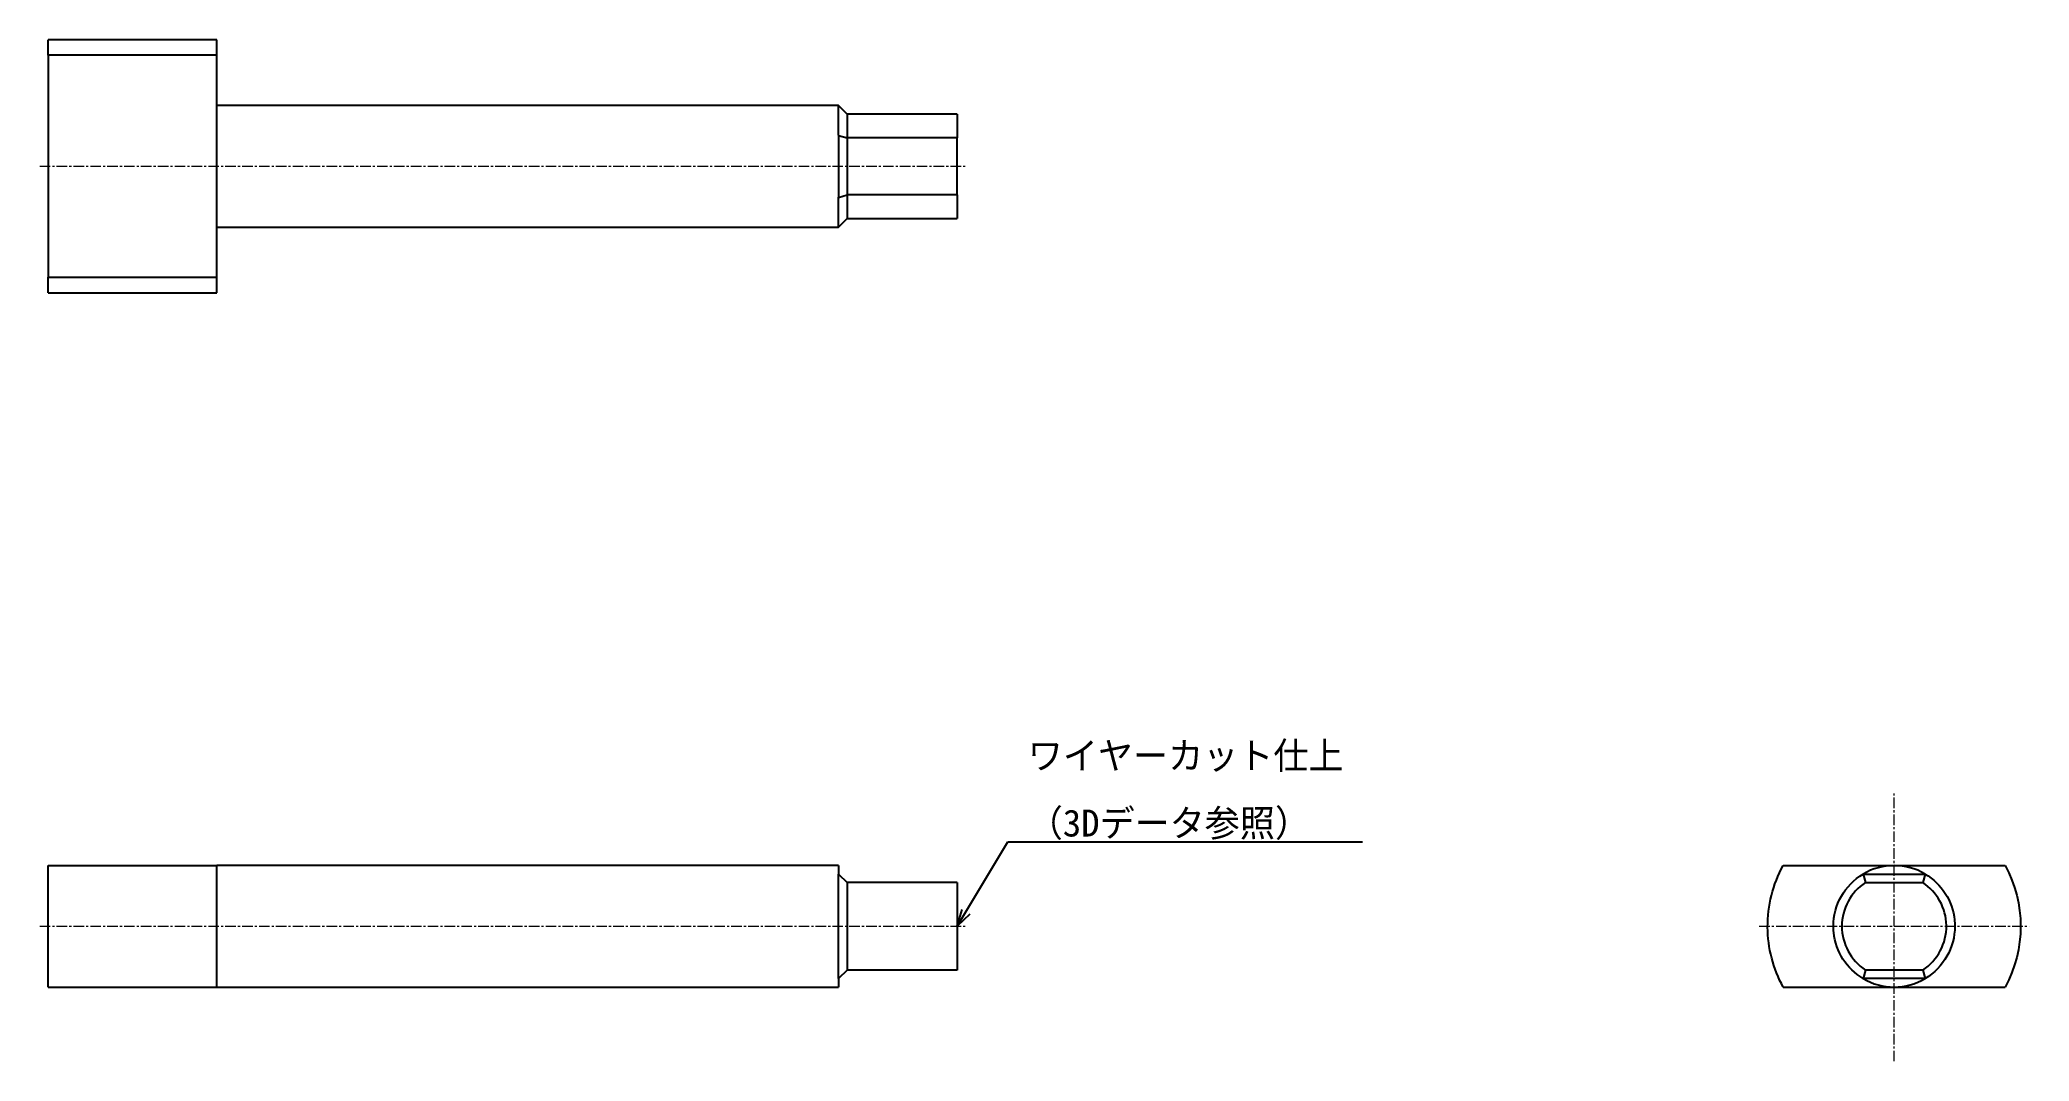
# Model space of a CAD drawing. Extents: x -9347 to 446, y 7 to 11650.
# Drawn here: x 131.1 to 367, y 138.8 to 259.8 of the extents above; entities that cross this region are included whole.
import ezdxf
from ezdxf import colors
from ezdxf.entities.mleader import LeaderData, LeaderLine
from ezdxf.math import Vec2, Vec3

# ---------------------------------------------------------------- set-up
doc = ezdxf.new("R2010")
doc.units = 0
doc.linetypes.add('CENTER', pattern=[2, 1.25, -0.25, 0.25, -0.25])
doc.linetypes.add('PHANTOM', pattern=[2.5, 1.25, -0.25, 0.25, -0.25, 0.25, -0.25])
doc.layers.get('0').update_dxf_attribs({"linetype": 'CONTINUOUS'})
for name, color, linetype, lineweight in [('2', 7, 'CONTINUOUS', 9), ('front_center', 7, 'CENTER', 13), ('front_dimension', 7, 'CONTINUOUS', 13), ('front_hidden', 7, 'PHANTOM', 13), ('front_model', 7, 'CONTINUOUS', 25), ('right_center', 7, 'CENTER', 13), ('right_hidden', 7, 'PHANTOM', 13), ('right_model', 7, 'CONTINUOUS', 25), ('top_center', 7, 'CENTER', 13), ('top_hidden', 7, 'PHANTOM', 13), ('top_model', 7, 'CONTINUOUS', 25)]:
    doc.layers.add(name, color=color, linetype=linetype, lineweight=lineweight)
doc.styles.add('BIGFONT', font='simplex.shx', dxfattribs={"width": 0.8, "bigfont": 'bigfont.shx'})
doc.styles.add('STYLE1', font='simplex.shx', dxfattribs={"bigfont": 'bigfont.shx'})

msp = doc.modelspace()

# ---------------------------------------------------------------- texts
at = {"layer": '2', "color": 2, "lineweight": 13, "char_height": 2.4, "style": 'STYLE1'}
for insert, attachment_point in [((294.24, 209.21), 1), ((236.83, 206.81), 9), ((305.28, 189.28), 1)]:
    msp.add_mtext('\\A1;', dxfattribs=dict(at, insert=insert, attachment_point=attachment_point))
at = {"layer": '2', "color": 2, "linetype": 'Continuous', "lineweight": 25, "insert": (138.21, 169.64), "char_height": 1.5, "attachment_point": 1, "style": 'BIGFONT'}
msp.add_mtext('\\A1;', dxfattribs=at)

# ---------------------------------------------------------------- blocks, each defined once
blk = doc.blocks.new('_Open30')
at = {"color": 0, "linetype": 'ByBlock', "lineweight": -2}
for p, q in [((-1, 0.27), (0, 0)), ((0, 0), (-1, -0.27)), ((0, 0), (-1, 0))]:
    blk.add_line(p, q, dxfattribs=at)

# ---------------------------------------------------------------- linework, layer by layer
at = {"layer": 'front_center', "color": 1, "lineweight": 13}
msp.add_line((131.1, 154.75, -3.92), (240.9, 154.75, -3.92), dxfattribs=at)
at = {"layer": 'front_hidden'}
for p, q in [((132.1, 161.95, -3.92), (132.1, 161.95, -3.92)), ((132.1, 161.95, -3.92), (132.1, 161.95, -3.92)), ((132.1, 161.95, -3.92), (132.1, 161.95, -3.92)), ((132.1, 161.95, -3.92), (132.1, 161.95, -3.92)), ((132.1, 161.95, -3.92), (132.1, 161.95, -3.92)), ((132.1, 161.95, -3.92), (132.1, 161.95, -3.92)), ((132.1, 161.95, -3.92), (132.1, 161.95, -3.92)), ((132.1, 161.95, -3.92), (132.1, 161.95, -3.92)), ((132.1, 161.95, -3.92), (132.1, 161.95, -3.92)), ((132.1, 161.95, -3.92), (132.1, 161.95, -3.92)), ((132.1, 161.95, -3.92), (132.1, 161.95, -3.92)), ((132.1, 161.95, -3.92), (132.1, 161.95, -3.92)), ((132.1, 161.95, -3.92), (132.1, 161.95, -3.92)), ((132.1, 161.95, -3.92), (132.1, 161.95, -3.92)), ((132.1, 161.95, -3.92), (132.1, 161.95, -3.92)), ((132.1, 161.95, -3.92), (132.1, 161.95, -3.92)), ((132.1, 161.95, -3.92), (132.1, 161.95, -3.92)), ((152.1, 161.95, -3.92), (152.1, 161.95, -3.92)), ((152.1, 161.95, -3.92), (152.1, 161.95, -3.92)), ((152.1, 161.95, -3.92), (152.1, 161.95, -3.92)), ((152.1, 161.95, -3.92), (152.1, 161.95, -3.92)), ((152.1, 161.95, -3.92), (152.1, 161.95, -3.92)), ((152.1, 161.95, -3.92), (152.1, 161.95, -3.92)), ((152.1, 161.95, -3.92), (152.1, 161.95, -3.92)), ((152.1, 161.95, -3.92), (152.1, 161.95, -3.92)), ((152.1, 161.95, -3.92), (152.1, 161.95, -3.92)), ((152.1, 161.95, -3.92), (152.1, 161.95, -3.92)), ((152.1, 161.95, -3.92), (152.1, 161.95, -3.92)), ((152.1, 161.95, -3.92), (152.1, 161.95, -3.92)), ((152.1, 161.95, -3.92), (152.1, 161.95, -3.92)), ((152.1, 161.95, -3.92), (152.1, 161.95, -3.92)), ((152.1, 161.95, -3.92), (152.1, 161.95, -3.92)), ((152.1, 161.95, -3.92), (152.1, 161.95, -3.92)), ((152.1, 161.95, -3.92), (152.1, 161.95, -3.92)), ((152.1, 161.95, -3.92), (152.1, 161.95, -3.92)), ((152.1, 161.95, -3.92), (152.1, 161.95, -3.92)), ((152.1, 161.95, -3.92), (152.1, 161.95, -3.92)), ((152.1, 161.95, -3.92), (152.1, 161.95, -3.92)), ((152.1, 161.95, -3.92), (152.1, 161.95, -3.92)), ((152.1, 161.95, -3.92), (152.1, 161.95, -3.92)), ((152.1, 161.95, -3.92), (152.1, 161.95, -3.92)), ((152.1, 161.95, -3.92), (152.1, 161.95, -3.92)), ((152.1, 161.95, -3.92), (152.1, 161.95, -3.92)), ((152.1, 161.95, -3.92), (152.1, 161.95, -3.92)), ((152.1, 161.95, -3.92), (152.1, 161.95, -3.92)), ((152.1, 161.95, -3.92), (152.1, 161.95, -3.92)), ((152.1, 161.95, -3.92), (152.1, 161.95, -3.92)), ((152.1, 161.95, -3.92), (152.1, 161.95, -3.92)), ((152.1, 161.95, -3.92), (152.1, 161.95, -3.92)), ((152.1, 161.95, -3.92), (152.1, 161.95, -3.92)), ((152.1, 161.95, -3.92), (152.1, 161.95, -3.92)), ((152.1, 161.95, -3.92), (152.1, 161.95, -3.92)), ((152.1, 161.95, -3.92), (152.1, 161.95, -3.92)), ((152.1, 161.95, -3.92), (152.1, 161.95, -3.92)), ((152.1, 161.95, -3.92), (152.1, 161.95, -3.92)), ((152.1, 161.95, -3.92), (152.1, 161.95, -3.92)), ((152.1, 161.95, -3.92), (152.1, 161.95, -3.92)), ((152.1, 161.95, -3.92), (152.1, 161.95, -3.92)), ((152.1, 161.95, -3.92), (152.1, 161.95, -3.92)), ((152.1, 161.95, -3.92), (152.1, 161.95, -3.92)), ((152.1, 161.95, -3.92), (152.1, 161.95, -3.92)), ((152.1, 161.95, -3.92), (152.1, 161.95, -3.92)), ((225.83, 160.94, -3.92), (225.83, 160.94, -3.92)), ((225.83, 160.94, -3.92), (225.83, 160.94, -3.92)), ((225.83, 160.94, -3.92), (225.83, 160.94, -3.92)), ((225.83, 160.94, -3.92), (225.83, 160.94, -3.92)), ((225.83, 160.94, -3.92), (225.83, 160.94, -3.92)), ((225.83, 160.94, -3.92), (225.83, 160.94, -3.92)), ((225.83, 160.94, -3.92), (225.83, 160.94, -3.92)), ((225.83, 160.94, -3.92), (225.83, 160.94, -3.92)), ((226.83, 159.94, -3.92), (226.83, 159.94, -3.92)), ((226.83, 159.94, -3.92), (226.83, 159.94, -3.92)), ((226.83, 159.94, -3.92), (226.83, 159.94, -3.92)), ((226.83, 159.94, -3.92), (226.83, 159.94, -3.92)), ((226.83, 159.94, -3.92), (226.83, 159.94, -3.92)), ((226.83, 159.94, -3.92), (226.83, 159.94, -3.92)), ((226.83, 159.94, -3.92), (226.83, 159.94, -3.92)), ((239.9, 159.94, -3.92), (239.9, 159.94, -3.92)), ((239.9, 159.94, -3.92), (239.9, 159.94, -3.92)), ((239.9, 159.94, -3.92), (239.9, 159.94, -3.92)), ((239.9, 159.94, -3.92), (239.9, 159.94, -3.92)), ((239.9, 159.94, -3.92), (239.9, 159.94, -3.92)), ((239.9, 159.94, -3.92), (239.9, 159.94, -3.92)), ((239.9, 159.94, -3.92), (239.9, 159.94, -3.92)), ((239.9, 159.94, -3.92), (239.9, 159.94, -3.92)), ((239.9, 159.94, -3.92), (239.9, 159.94, -3.92)), ((239.9, 159.94, -3.92), (239.9, 159.94, -3.92)), ((239.9, 159.94, -3.92), (239.9, 159.94, -3.92)), ((239.9, 159.94, -3.92), (239.9, 159.94, -3.92)), ((239.9, 159.94, -3.92), (239.9, 159.94, -3.92)), ((239.9, 159.94, -3.92), (239.9, 159.94, -3.92)), ((239.9, 159.94, -3.92), (239.9, 159.94, -3.92)), ((239.9, 159.94, -3.92), (239.9, 159.94, -3.92)), ((239.9, 159.94, -3.92), (239.9, 159.94, -3.92)), ((239.9, 159.94, -3.92), (239.9, 159.94, -3.92)), ((239.9, 159.94, -3.92), (239.9, 159.94, -3.92)), ((239.9, 159.94, -3.92), (239.9, 159.94, -3.92)), ((239.9, 159.94, -3.92), (239.9, 159.94, -3.92)), ((239.9, 159.94, -3.92), (239.9, 159.94, -3.92)), ((239.9, 159.94, -3.92), (239.9, 159.94, -3.92)), ((239.9, 159.94, -3.92), (239.9, 159.94, -3.92)), ((239.9, 159.94, -3.92), (239.9, 159.94, -3.92)), ((239.9, 159.94, -3.92), (239.9, 159.94, -3.92)), ((239.9, 159.94, -3.92), (239.9, 159.94, -3.92)), ((239.9, 159.94, -3.92), (239.9, 159.94, -3.92)), ((239.9, 159.94, -3.92), (239.9, 159.94, -3.92)), ((239.9, 159.94, -3.92), (239.9, 159.94, -3.92)), ((239.9, 159.94, -3.92), (239.9, 159.94, -3.92)), ((239.9, 159.94, -3.92), (239.9, 159.94, -3.92)), ((239.9, 159.94, -3.92), (239.9, 159.94, -3.92)), ((239.9, 159.94, -3.92), (239.9, 159.94, -3.92)), ((239.9, 159.94, -3.92), (239.9, 159.94, -3.92)), ((239.9, 159.94, -3.92), (239.9, 159.94, -3.92)), ((239.9, 159.94, -3.92), (239.9, 159.94, -3.92)), ((239.9, 159.94, -3.92), (239.9, 159.94, -3.92)), ((239.9, 159.94, -3.92), (239.9, 159.94, -3.92)), ((239.9, 159.94, -3.92), (239.9, 159.94, -3.92)), ((239.9, 159.94, -3.92), (239.9, 159.94, -3.92)), ((239.9, 159.94, -3.92), (239.9, 159.94, -3.92)), ((239.9, 159.94, -3.92), (239.9, 159.94, -3.92)), ((239.9, 159.94, -3.92), (239.9, 159.94, -3.92)), ((239.9, 159.94, -3.92), (239.9, 159.94, -3.92)), ((239.9, 159.94, -3.92), (239.9, 159.94, -3.92)), ((239.9, 159.94, -3.92), (239.9, 159.94, -3.92)), ((239.9, 159.94, -3.92), (239.9, 159.94, -3.92)), ((239.9, 159.94, -3.92), (239.9, 159.94, -3.92)), ((239.9, 159.94, -3.92), (239.9, 159.94, -3.92)), ((239.9, 159.94, -3.92), (239.9, 159.94, -3.92)), ((239.9, 159.94, -3.92), (239.9, 159.94, -3.92)), ((239.9, 159.94, -3.92), (239.9, 159.94, -3.92)), ((239.9, 159.94, -3.92), (239.9, 159.94, -3.92)), ((239.9, 159.94, -3.92), (239.9, 159.94, -3.92)), ((226.83, 149.56, -3.92), (226.83, 149.56, -3.92)), ((226.83, 149.56, -3.92), (226.83, 149.56, -3.92)), ((226.83, 149.56, -3.92), (226.83, 149.56, -3.92)), ((226.83, 149.56, -3.92), (226.83, 149.56, -3.92)), ((239.9, 149.56, -3.92), (239.9, 149.56, -3.92)), ((239.9, 149.56, -3.92), (239.9, 149.56, -3.92)), ((239.9, 149.56, -3.92), (239.9, 149.56, -3.92)), ((239.9, 149.56, -3.92), (239.9, 149.56, -3.92)), ((239.9, 149.56, -3.92), (239.9, 149.56, -3.92)), ((239.9, 149.56, -3.92), (239.9, 149.56, -3.92)), ((239.9, 149.56, -3.92), (239.9, 149.56, -3.92)), ((239.9, 149.56, -3.92), (239.9, 149.56, -3.92)), ((239.9, 149.56, -3.92), (239.9, 149.56, -3.92)), ((239.9, 149.56, -3.92), (239.9, 149.56, -3.92)), ((239.9, 149.56, -3.92), (239.9, 149.56, -3.92)), ((239.9, 149.56, -3.92), (239.9, 149.56, -3.92)), ((239.9, 149.56, -3.92), (239.9, 149.56, -3.92)), ((239.9, 149.56, -3.92), (239.9, 149.56, -3.92)), ((239.9, 149.56, -3.92), (239.9, 149.56, -3.92)), ((239.9, 149.56, -3.92), (239.9, 149.56, -3.92)), ((239.9, 149.56, -3.92), (239.9, 149.56, -3.92)), ((239.9, 149.56, -3.92), (239.9, 149.56, -3.92)), ((239.9, 149.56, -3.92), (239.9, 149.56, -3.92)), ((239.9, 149.56, -3.92), (239.9, 149.56, -3.92)), ((239.9, 149.56, -3.92), (239.9, 149.56, -3.92)), ((239.9, 149.56, -3.92), (239.9, 149.56, -3.92)), ((239.9, 149.56, -3.92), (239.9, 149.56, -3.92)), ((239.9, 149.56, -3.92), (239.9, 149.56, -3.92)), ((239.9, 149.56, -3.92), (239.9, 149.56, -3.92)), ((239.9, 149.56, -3.92), (239.9, 149.56, -3.92)), ((239.9, 149.56, -3.92), (239.9, 149.56, -3.92)), ((239.9, 149.56, -3.92), (239.9, 149.56, -3.92)), ((239.9, 149.56, -3.92), (239.9, 149.56, -3.92)), ((239.9, 149.56, -3.92), (239.9, 149.56, -3.92)), ((239.9, 149.56, -3.92), (239.9, 149.56, -3.92)), ((239.9, 149.56, -3.92), (239.9, 149.56, -3.92)), ((239.9, 149.56, -3.92), (239.9, 149.56, -3.92)), ((239.9, 149.56, -3.92), (239.9, 149.56, -3.92)), ((239.9, 149.56, -3.92), (239.9, 149.56, -3.92)), ((239.9, 149.56, -3.92), (239.9, 149.56, -3.92)), ((239.9, 149.56, -3.92), (239.9, 149.56, -3.92)), ((239.9, 149.56, -3.92), (239.9, 149.56, -3.92)), ((239.9, 149.56, -3.92), (239.9, 149.56, -3.92)), ((239.9, 149.56, -3.92), (239.9, 149.56, -3.92)), ((239.9, 149.56, -3.92), (239.9, 149.56, -3.92)), ((239.9, 149.56, -3.92), (239.9, 149.56, -3.92)), ((239.9, 149.56, -3.92), (239.9, 149.56, -3.92)), ((239.9, 149.56, -3.92), (239.9, 149.56, -3.92)), ((239.9, 149.56, -3.92), (239.9, 149.56, -3.92)), ((239.9, 149.56, -3.92), (239.9, 149.56, -3.92)), ((239.9, 149.56, -3.92), (239.9, 149.56, -3.92)), ((239.9, 149.56, -3.92), (239.9, 149.56, -3.92)), ((239.9, 149.56, -3.92), (239.9, 149.56, -3.92)), ((239.9, 149.56, -3.92), (239.9, 149.56, -3.92)), ((239.9, 149.56, -3.92), (239.9, 149.56, -3.92)), ((239.9, 149.56, -3.92), (239.9, 149.56, -3.92)), ((239.9, 149.56, -3.92), (239.9, 149.56, -3.92)), ((132.1, 147.55, -3.92), (132.1, 147.55, -3.92)), ((132.1, 147.55, -3.92), (132.1, 147.55, -3.92)), ((132.1, 147.55, -3.92), (132.1, 147.55, -3.92)), ((132.1, 147.55, -3.92), (132.1, 147.55, -3.92)), ((132.1, 147.55, -3.92), (132.1, 147.55, -3.92)), ((132.1, 147.55, -3.92), (132.1, 147.55, -3.92)), ((132.1, 147.55, -3.92), (132.1, 147.55, -3.92)), ((132.1, 147.55, -3.92), (132.1, 147.55, -3.92)), ((132.1, 147.55, -3.92), (132.1, 147.55, -3.92)), ((132.1, 147.55, -3.92), (132.1, 147.55, -3.92)), ((132.1, 147.55, -3.92), (132.1, 147.55, -3.92)), ((132.1, 147.55, -3.92), (132.1, 147.55, -3.92)), ((132.1, 147.55, -3.92), (132.1, 147.55, -3.92)), ((132.1, 147.55, -3.92), (132.1, 147.55, -3.92)), ((132.1, 147.55, -3.92), (132.1, 147.55, -3.92)), ((132.1, 147.55, -3.92), (132.1, 147.55, -3.92)), ((132.1, 147.55, -3.92), (132.1, 147.55, -3.92)), ((132.1, 147.55, -3.92), (132.1, 147.55, -3.92)), ((132.1, 147.55, -3.92), (132.1, 147.55, -3.92)), ((132.1, 147.55, -3.92), (132.1, 147.55, -3.92)), ((132.1, 147.55, -3.92), (132.1, 147.55, -3.92)), ((132.1, 147.55, -3.92), (132.1, 147.55, -3.92)), ((132.1, 147.55, -3.92), (132.1, 147.55, -3.92)), ((132.1, 147.55, -3.92), (132.1, 147.55, -3.92)), ((152.1, 147.55, -3.92), (152.1, 147.55, -3.92)), ((152.1, 147.55, -3.92), (152.1, 147.55, -3.92)), ((152.1, 147.55, -3.92), (152.1, 147.55, -3.92)), ((152.1, 147.55, -3.92), (152.1, 147.55, -3.92)), ((152.1, 147.55, -3.92), (152.1, 147.55, -3.92)), ((152.1, 147.55, -3.92), (152.1, 147.55, -3.92)), ((152.1, 147.55, -3.92), (152.1, 147.55, -3.92)), ((152.1, 147.55, -3.92), (152.1, 147.55, -3.92)), ((152.1, 147.55, -3.92), (152.1, 147.55, -3.92)), ((152.1, 147.55, -3.92), (152.1, 147.55, -3.92)), ((152.1, 147.55, -3.92), (152.1, 147.55, -3.92)), ((152.1, 147.55, -3.92), (152.1, 147.55, -3.92)), ((152.1, 147.55, -3.92), (152.1, 147.55, -3.92)), ((152.1, 147.55, -3.92), (152.1, 147.55, -3.92)), ((152.1, 147.55, -3.92), (152.1, 147.55, -3.92)), ((152.1, 147.55, -3.92), (152.1, 147.55, -3.92)), ((152.1, 147.55, -3.92), (152.1, 147.55, -3.92)), ((152.1, 147.55, -3.92), (152.1, 147.55, -3.92)), ((152.1, 147.55, -3.92), (152.1, 147.55, -3.92)), ((152.1, 147.55, -3.92), (152.1, 147.55, -3.92)), ((152.1, 147.55, -3.92), (152.1, 147.55, -3.92)), ((152.1, 147.55, -3.92), (152.1, 147.55, -3.92)), ((152.1, 147.55, -3.92), (152.1, 147.55, -3.92)), ((152.1, 147.55, -3.92), (152.1, 147.55, -3.92)), ((152.1, 147.55, -3.92), (152.1, 147.55, -3.92)), ((152.1, 147.55, -3.92), (152.1, 147.55, -3.92)), ((152.1, 147.55, -3.92), (152.1, 147.55, -3.92)), ((152.1, 147.55, -3.92), (152.1, 147.55, -3.92)), ((152.1, 147.55, -3.92), (152.1, 147.55, -3.92)), ((152.1, 147.55, -3.92), (152.1, 147.55, -3.92)), ((152.1, 147.55, -3.92), (152.1, 147.55, -3.92)), ((152.1, 147.55, -3.92), (152.1, 147.55, -3.92)), ((152.1, 147.55, -3.92), (152.1, 147.55, -3.92)), ((152.1, 147.55, -3.92), (152.1, 147.55, -3.92)), ((152.1, 147.55, -3.92), (152.1, 147.55, -3.92)), ((152.1, 147.55, -3.92), (152.1, 147.55, -3.92)), ((152.1, 147.55, -3.92), (152.1, 147.55, -3.92)), ((152.1, 147.55, -3.92), (152.1, 147.55, -3.92)), ((152.1, 147.55, -3.92), (152.1, 147.55, -3.92)), ((152.1, 147.55, -3.92), (152.1, 147.55, -3.92)), ((152.1, 147.55, -3.92), (152.1, 147.55, -3.92)), ((152.1, 147.55, -3.92), (152.1, 147.55, -3.92)), ((152.1, 147.55, -3.92), (152.1, 147.55, -3.92)), ((152.1, 147.55, -3.92), (152.1, 147.55, -3.92)), ((152.1, 147.55, -3.92), (152.1, 147.55, -3.92)), ((152.1, 147.55, -3.92), (152.1, 147.55, -3.92)), ((152.1, 147.55, -3.92), (152.1, 147.55, -3.92)), ((152.1, 147.55, -3.92), (152.1, 147.55, -3.92)), ((152.1, 147.55, -3.92), (152.1, 147.55, -3.92)), ((152.1, 147.55, -3.92), (152.1, 147.55, -3.92)), ((152.1, 147.55, -3.92), (152.1, 147.55, -3.92)), ((152.1, 147.55, -3.92), (152.1, 147.55, -3.92)), ((152.1, 147.55, -3.92), (152.1, 147.55, -3.92)), ((152.1, 147.55, -3.92), (152.1, 147.55, -3.92)), ((152.1, 147.55, -3.92), (152.1, 147.55, -3.92)), ((152.1, 147.55, -3.92), (152.1, 147.55, -3.92)), ((225.83, 148.56, -3.92), (225.83, 148.56, -3.92)), ((225.83, 148.56, -3.92), (225.83, 148.56, -3.92)), ((225.83, 148.56, -3.92), (225.83, 148.56, -3.92)), ((225.83, 148.56, -3.92), (225.83, 148.56, -3.92)), ((225.83, 148.56, -3.92), (225.83, 148.56, -3.92)), ((225.83, 148.56, -3.92), (225.83, 148.56, -3.92)), ((225.83, 148.56, -3.92), (225.83, 148.56, -3.92)), ((225.83, 148.56, -3.92), (225.83, 148.56, -3.92)), ((225.83, 148.56, -3.92), (225.83, 148.56, -3.92))]:
    msp.add_line(p, q, dxfattribs=at)
at = {"layer": 'front_hidden', "extrusion": (-1, 0, 0)}
for centre, radius, start, end in [((-154.75, -3.9, -152.1), 7.2, 180, 264.051), ((-154.75, -3.9, -152.1), 7.2, 180, 264.051), ((-154.75, -3.9, -152.1), 7.2, 180, 264.051), ((-154.75, -3.9, -152.1), 7.2, 180, 264.051), ((-154.75, -3.9, -152.1), 7.2, 180, 264.051), ((-154.75, -3.9, -152.1), 7.2, 180, 264.051), ((-154.75, -3.9, -152.1), 7.2, 180, 264.051), ((-154.75, -3.9, -152.1), 7.2, 180, 264.051), ((-154.75, -3.9, -152.1), 7.2, 180, 264.051), ((-154.75, -3.9, -152.1), 7.2, 180, 264.051), ((-154.75, -3.9, -152.1), 7.2, 180, 264.051), ((-154.75, -3.9, -152.1), 7.2, 180, 264.051), ((-154.75, -3.9, -152.1), 7.2, 180, 264.051), ((-154.75, -3.9, -152.1), 7.2, 180, 264.051), ((-154.75, -3.9, -152.1), 7.2, 180, 264.051), ((-154.75, -3.9, -152.1), 7.2, 180, 264.051), ((-154.75, -3.9, -152.1), 7.2, 180, 264.051), ((-154.75, -3.9, -152.1), 7.2, 180, 264.051), ((-154.75, -3.9, -152.1), 7.2, 180, 264.051), ((-154.75, -3.9, -152.1), 7.2, 180, 264.051), ((-154.75, -3.9, -152.1), 7.2, 180, 264.051), ((-154.75, -3.9, -152.1), 7.2, 180, 264.051), ((-154.75, -3.9, -152.1), 7.2, 180, 264.051), ((-154.75, -3.9, -152.1), 7.2, 180, 264.051), ((-154.75, -3.9, -152.1), 7.2, 180, 264.051), ((-154.75, -3.9, -152.1), 7.2, 180, 264.051), ((-154.75, -3.9, -152.1), 7.2, 180, 264.051), ((-154.75, -3.9, -152.1), 7.2, 180, 264.051), ((-154.75, -3.9, -152.1), 7.2, 180, 264.051), ((-154.75, -3.9, -152.1), 7.2, 180, 264.051), ((-154.75, -3.9, -152.1), 7.2, 180, 264.051), ((-154.75, -3.9, -152.1), 7.2, 180, 264.051), ((-154.75, -3.9, -152.1), 7.2, 180, 264.051), ((-154.75, -3.9, -152.1), 7.2, 180, 264.051), ((-154.75, -3.9, -152.1), 7.2, 180, 264.051), ((-154.75, -3.9, -152.1), 7.2, 180, 264.051), ((-154.75, -3.9, -152.1), 7.2, 180, 264.051), ((-154.75, -3.9, -152.1), 7.2, 180, 264.051), ((-154.75, -3.9, -152.1), 7.2, 180, 264.051), ((-154.75, -3.9, -152.1), 7.2, 180, 264.051), ((-154.75, -3.9, -152.1), 7.2, 180, 264.051), ((-154.75, -3.9, -152.1), 7.2, 180, 264.051), ((-154.74, -3.88, -225.83), 7.22, 210.7623, 263.9872), ((-154.74, -3.88, -225.83), 7.22, 210.7623, 263.9872), ((-154.74, -3.88, -225.83), 7.22, 210.7623, 263.9872), ((-154.74, -3.88, -225.83), 7.22, 210.7623, 263.9872), ((-154.74, -3.88, -225.83), 7.22, 210.7623, 263.9872), ((-154.74, -3.88, -225.83), 7.22, 210.7623, 263.9872), ((-154.74, -3.88, -225.83), 7.22, 210.7623, 263.9872), ((-154.74, -3.88, -225.83), 7.22, 210.7623, 263.9872), ((-154.74, -3.88, -225.83), 7.22, 210.7623, 263.9872), ((-154.74, -3.88, -225.83), 7.22, 210.7623, 263.9872), ((-154.74, -3.88, -225.83), 7.22, 210.7623, 263.9872), ((-154.74, -3.88, -225.83), 7.22, 210.7623, 263.9872), ((-154.74, -3.88, -225.83), 7.22, 210.7623, 263.9872), ((-154.74, -3.88, -225.83), 7.22, 210.7623, 263.9872), ((-154.74, -3.88, -225.83), 7.22, 210.7623, 263.9872), ((-154.74, -3.88, -225.83), 7.22, 210.7623, 263.9872), ((-154.74, -3.88, -225.83), 7.22, 210.7623, 263.9872), ((-154.74, -3.88, -225.83), 7.22, 210.7623, 263.9872), ((-154.74, -3.88, -225.83), 7.22, 210.7623, 263.9872), ((-154.74, -3.88, -225.83), 7.22, 210.7623, 263.9872), ((-154.74, -3.88, -225.83), 7.22, 210.7623, 263.9872), ((-154.74, -3.88, -225.83), 7.22, 210.7623, 263.9872), ((-154.74, -3.88, -225.83), 7.22, 210.7623, 263.9872), ((-154.74, -3.88, -225.83), 7.22, 210.7623, 263.9872), ((-154.74, -3.88, -225.83), 7.22, 210.7623, 263.9872), ((-154.74, -3.88, -225.83), 7.22, 210.7623, 263.9872), ((-154.74, -3.88, -225.83), 7.22, 210.7623, 263.9872), ((-154.74, -3.88, -225.83), 7.22, 210.7623, 263.9872), ((-154.74, -3.88, -225.83), 7.22, 210.7623, 263.9872), ((-154.74, -3.88, -225.83), 7.22, 210.7623, 263.9872), ((-154.74, -3.88, -225.83), 7.22, 210.7623, 263.9872), ((-154.74, -3.88, -225.83), 7.22, 210.7623, 263.9872), ((-154.74, -3.88, -225.83), 7.22, 210.7623, 263.9872), ((-154.74, -3.88, -225.83), 7.22, 210.7623, 263.9872), ((-154.74, -3.88, -225.83), 7.22, 210.7623, 263.9872), ((-154.74, -3.88, -225.83), 7.22, 210.7623, 263.9872), ((-154.74, -3.88, -225.83), 7.22, 210.7623, 263.9872), ((-154.74, -3.88, -225.83), 7.22, 210.7623, 263.9872), ((-154.74, -3.88, -225.83), 7.22, 210.7623, 263.9872), ((-154.74, -3.88, -225.83), 7.22, 210.7623, 263.9872), ((-154.74, -3.88, -225.83), 7.22, 210.7623, 263.9872), ((-154.74, -3.88, -225.83), 7.22, 210.7623, 263.9872), ((-154.74, -3.88, -225.83), 7.22, 210.7623, 263.9872), ((-154.75, -3.9, -152.1), 7.2, 264.051, 0), ((-154.75, -3.9, -152.1), 7.2, 264.051, 0), ((-154.75, -3.9, -152.1), 7.2, 264.051, 0), ((-154.75, -3.9, -152.1), 7.2, 264.051, 0), ((-154.75, -3.9, -152.1), 7.2, 264.051, 0), ((-154.75, -3.9, -152.1), 7.2, 264.051, 0), ((-154.75, -3.9, -152.1), 7.2, 264.051, 0), ((-154.75, -3.9, -152.1), 7.2, 264.051, 0), ((-154.75, -3.9, -152.1), 7.2, 264.051, 0), ((-154.75, -3.9, -152.1), 7.2, 264.051, 0), ((-154.75, -3.9, -152.1), 7.2, 264.051, 0), ((-154.75, -3.9, -152.1), 7.2, 264.051, 0), ((-154.75, -3.9, -152.1), 7.2, 264.051, 0), ((-154.75, -3.9, -152.1), 7.2, 264.051, 0), ((-154.75, -3.9, -152.1), 7.2, 264.051, 0), ((-154.75, -3.9, -152.1), 7.2, 264.051, 0), ((-154.75, -3.9, -152.1), 7.2, 264.051, 0), ((-154.75, -3.9, -152.1), 7.2, 264.051, 0), ((-154.75, -3.9, -152.1), 7.2, 264.051, 0), ((-154.75, -3.9, -152.1), 7.2, 264.051, 0), ((-154.75, -3.9, -152.1), 7.2, 264.051, 0), ((-154.75, -3.9, -152.1), 7.2, 264.051, 0), ((-154.75, -3.9, -152.1), 7.2, 264.051, 0), ((-154.74, -3.88, -225.83), 7.22, 263.9872, 268.6265), ((-154.74, -3.88, -225.83), 7.22, 263.9872, 268.6265), ((-154.74, -3.88, -225.83), 7.22, 263.9872, 268.6265), ((-154.74, -3.88, -225.83), 7.22, 263.9872, 268.6265), ((-154.74, -3.88, -225.83), 7.22, 263.9872, 268.6265), ((-154.74, -3.88, -225.83), 7.22, 263.9872, 268.6265), ((-154.74, -3.88, -225.83), 7.22, 263.9872, 268.6265), ((-154.74, -3.88, -225.83), 7.22, 263.9872, 268.6265), ((-154.74, -3.88, -225.83), 7.22, 263.9872, 268.6265), ((-154.74, -3.88, -225.83), 7.22, 263.9872, 268.6265), ((-154.74, -3.88, -225.83), 7.22, 263.9872, 268.6265), ((-154.74, -3.88, -225.83), 7.22, 263.9872, 268.6265), ((-154.74, -3.88, -225.83), 7.22, 263.9872, 268.6265), ((-154.74, -3.88, -225.83), 7.22, 263.9872, 268.6265), ((-154.74, -3.88, -225.83), 7.22, 263.9872, 268.6265), ((-154.74, -3.88, -225.83), 7.22, 263.9872, 268.6265), ((-154.74, -3.88, -225.83), 7.22, 263.9872, 268.6265), ((-154.74, -3.88, -225.83), 7.22, 263.9872, 268.6265), ((-154.74, -3.88, -225.83), 7.22, 263.9872, 268.6265), ((-154.74, -3.88, -225.83), 7.22, 263.9872, 268.6265), ((-154.74, -3.88, -225.83), 7.22, 263.9872, 268.6265), ((-154.74, -3.88, -225.83), 7.22, 263.9872, 268.6265), ((-154.74, -3.88, -225.83), 7.22, 268.6265, 269.9215), ((-154.74, -3.88, -225.83), 7.22, 268.6265, 269.9215), ((-154.74, -3.88, -225.83), 7.22, 268.6265, 269.9215), ((-154.74, -3.88, -225.83), 7.22, 268.6265, 269.9215), ((-154.74, -3.88, -225.83), 7.22, 268.6265, 269.9215), ((-154.74, -3.88, -225.83), 7.22, 268.6265, 269.9215), ((-154.74, -3.88, -225.83), 7.22, 268.6265, 269.9215), ((-154.74, -3.88, -225.83), 7.22, 268.6265, 269.9215), ((-154.74, -3.88, -225.83), 7.22, 268.6265, 269.9215), ((-154.74, -3.88, -225.83), 7.22, 268.6265, 269.9215), ((-154.74, -3.88, -225.83), 7.22, 268.6265, 269.9215), ((-154.74, -3.88, -225.83), 7.22, 268.6265, 269.9215), ((-154.74, -3.88, -225.83), 7.22, 268.6265, 269.9215), ((-154.74, -3.88, -225.83), 7.22, 268.6265, 269.9215), ((-154.74, -3.88, -225.83), 7.22, 268.6265, 269.9215), ((-154.74, -3.88, -225.83), 7.22, 268.6265, 269.9215), ((-154.74, -3.88, -225.83), 7.22, 268.6265, 269.9215), ((-154.74, -3.88, -225.83), 7.22, 268.6265, 269.9215), ((-154.74, -3.88, -225.83), 7.22, 268.6265, 269.9215), ((-154.74, -3.88, -225.83), 7.22, 268.6265, 269.9215), ((-154.74, -3.88, -225.83), 7.22, 268.6265, 269.9215), ((-154.74, -3.88, -225.83), 7.22, 268.6265, 269.9215), ((-154.74, -3.88, -225.83), 7.22, 268.6265, 269.9215), ((-154.74, -3.88, -225.83), 7.22, 268.6265, 269.9215), ((-154.74, -3.88, -225.83), 7.22, 268.6265, 269.9215), ((-154.74, -3.88, -225.83), 7.22, 268.6265, 269.9215), ((-154.74, -3.88, -225.83), 7.22, 268.6265, 269.9215), ((-154.74, -3.88, -225.83), 7.22, 268.6265, 269.9215), ((-154.74, -3.88, -225.83), 7.22, 268.6265, 269.9215), ((-154.74, -3.88, -225.83), 7.22, 268.6265, 269.9215), ((-154.74, -3.88, -225.83), 7.22, 268.6265, 269.9215), ((-154.74, -3.88, -225.83), 7.22, 268.6265, 269.9215), ((-154.74, -3.88, -225.83), 7.22, 268.6265, 269.9215), ((-154.74, -3.88, -225.83), 7.22, 268.6265, 269.9215), ((-154.74, -3.88, -225.83), 7.22, 268.6265, 269.9215), ((-154.74, -3.88, -225.83), 7.22, 268.6265, 269.9215), ((-154.74, -3.88, -225.83), 7.22, 268.6265, 269.9215), ((-154.74, -3.88, -225.83), 7.22, 268.6265, 269.9215), ((-154.74, -3.88, -225.83), 7.22, 268.6265, 269.9215), ((-154.74, -3.88, -225.83), 7.22, 268.6265, 269.9215), ((-154.74, -3.88, -225.83), 7.22, 268.6265, 269.9215), ((-154.74, -3.88, -225.83), 7.22, 268.6265, 269.9215), ((-154.74, -3.88, -225.83), 7.22, 268.6265, 269.9215), ((-154.74, -3.88, -225.83), 7.22, 268.6265, 269.9215), ((-154.74, -3.88, -225.83), 7.22, 268.6265, 269.9215), ((-154.74, -3.88, -225.83), 7.22, 268.6265, 269.9215), ((-154.74, -3.88, -225.83), 7.22, 268.6265, 269.9215), ((-154.74, -3.88, -225.83), 7.22, 268.6265, 269.9215), ((-154.76, -3.88, -225.83), 7.22, 270.0785, 329.2377), ((-154.76, -3.88, -225.83), 7.22, 270.0785, 329.2377), ((-154.76, -3.88, -225.83), 7.22, 270.0785, 329.2377), ((-154.76, -3.88, -225.83), 7.22, 270.0785, 329.2377), ((-154.76, -3.88, -225.83), 7.22, 270.0785, 329.2377), ((-154.76, -3.88, -225.83), 7.22, 270.0785, 329.2377), ((-154.76, -3.88, -225.83), 7.22, 270.0785, 329.2377), ((-154.76, -3.88, -225.83), 7.22, 270.0785, 329.2377), ((-154.76, -3.88, -225.83), 7.22, 270.0785, 329.2377), ((-154.76, -3.88, -225.83), 7.22, 270.0785, 329.2377), ((-154.76, -3.88, -225.83), 7.22, 270.0785, 329.2377), ((-154.76, -3.88, -225.83), 7.22, 270.0785, 329.2377), ((-154.76, -3.88, -225.83), 7.22, 270.0785, 329.2377), ((-154.76, -3.88, -225.83), 7.22, 270.0785, 329.2377), ((-154.76, -3.88, -225.83), 7.22, 270.0785, 329.2377), ((-154.76, -3.88, -225.83), 7.22, 270.0785, 329.2377), ((-154.76, -3.88, -225.83), 7.22, 270.0785, 329.2377), ((-154.76, -3.88, -225.83), 7.22, 270.0785, 329.2377), ((-154.76, -3.88, -225.83), 7.22, 270.0785, 329.2377), ((-154.76, -3.88, -225.83), 7.22, 270.0785, 329.2377), ((-154.76, -3.88, -225.83), 7.22, 270.0785, 329.2377), ((-154.76, -3.88, -225.83), 7.22, 270.0785, 329.2377), ((-154.76, -3.88, -225.83), 7.22, 270.0785, 329.2377), ((-154.76, -3.88, -225.83), 7.22, 270.0785, 329.2377), ((-154.76, -3.88, -225.83), 7.22, 270.0785, 329.2377), ((-154.76, -3.88, -225.83), 7.22, 270.0785, 329.2377), ((-154.76, -3.88, -225.83), 7.22, 270.0785, 329.2377), ((-154.76, -3.88, -225.83), 7.22, 270.0785, 329.2377), ((-154.76, -3.88, -225.83), 7.22, 270.0785, 329.2377), ((-154.76, -3.88, -225.83), 7.22, 270.0785, 329.2377), ((-154.76, -3.88, -225.83), 7.22, 270.0785, 329.2377), ((-154.76, -3.88, -225.83), 7.22, 270.0785, 329.2377), ((-154.76, -3.88, -225.83), 7.22, 270.0785, 329.2377), ((-154.76, -3.88, -225.83), 7.22, 270.0785, 329.2377), ((-154.76, -3.88, -225.83), 7.22, 270.0785, 329.2377), ((-154.76, -3.88, -225.83), 7.22, 270.0785, 329.2377), ((-154.76, -3.88, -225.83), 7.22, 270.0785, 329.2377), ((-154.76, -3.88, -225.83), 7.22, 270.0785, 329.2377), ((-154.76, -3.88, -225.83), 7.22, 270.0785, 329.2377), ((-154.76, -3.88, -225.83), 7.22, 270.0785, 329.2377), ((-154.76, -3.88, -225.83), 7.22, 270.0785, 329.2377), ((-154.76, -3.88, -225.83), 7.22, 270.0785, 329.2377), ((-154.76, -3.88, -225.83), 7.22, 270.0785, 329.2377), ((-154.76, -3.88, -225.83), 7.22, 270.0785, 329.2377)]:
    msp.add_arc(centre, radius, start, end, dxfattribs=at)
at = {"layer": 'front_hidden', "extrusion": (1, 0, 0)}
for start, end in [(271.2981, 326.8663), (271.2981, 326.8663), (271.2981, 326.8663), (271.2981, 326.8663), (271.2981, 326.8663), (271.2981, 326.8663), (271.2981, 326.8663), (271.2981, 326.8663), (271.2981, 326.8663), (271.2981, 326.8663), (271.2981, 326.8663), (271.2981, 326.8663), (271.2981, 326.8663), (271.2981, 326.8663), (271.2981, 326.8663), (271.2981, 326.8663), (271.2981, 326.8663), (271.2981, 326.8663), (271.2981, 326.8663), (271.2981, 326.8663), (271.2981, 326.8663), (271.2981, 326.8663), (271.2981, 326.8663), (271.2981, 326.8663), (271.2981, 326.8663), (271.2981, 326.8663), (271.2981, 326.8663), (271.2981, 326.8663), (271.2981, 326.8663), (271.2981, 326.8663), (271.2981, 326.8663), (271.2981, 326.8663), (271.2981, 326.8663), (271.2981, 326.8663), (271.2981, 326.8663), (271.2981, 326.8663), (271.2981, 326.8663), (271.2981, 326.8663), (271.2981, 326.8663), (271.2981, 326.8663), (271.2981, 326.8663), (271.2981, 326.8663), (271.2981, 326.8663), (271.2981, 326.8663), (271.2981, 326.8663), (271.2981, 326.8663), (271.2981, 326.8663), (271.2981, 326.8663), (271.2981, 326.8663), (271.2981, 326.8663), (270.9249, 271.2981), (270.9249, 271.2981), (270.9249, 271.2981), (270.9249, 271.2981), (270.9249, 271.2981), (270.9249, 271.2981), (270.9249, 271.2981), (270.9249, 271.2981), (270.9249, 271.2981), (270.9249, 271.2981), (270.9249, 271.2981), (270.9249, 271.2981), (270.9249, 271.2981), (270.9249, 271.2981), (270.9249, 271.2981), (270.9249, 271.2981), (270.9249, 271.2981), (270.9249, 271.2981), (270.9249, 271.2981), (270.9249, 271.2981), (270.9249, 271.2981), (270.9249, 271.2981), (270.9249, 271.2981), (270.9249, 271.2981), (270.9249, 271.2981), (270.9249, 271.2981), (270.9249, 271.2981), (270.9249, 271.2981), (270.9249, 271.2981), (270.9249, 271.2981), (270.9249, 271.2981), (270.9249, 271.2981), (270.9249, 271.2981), (270.9249, 271.2981), (270.9249, 271.2981), (270.9249, 271.2981), (270.9249, 271.2981), (270.9249, 271.2981), (270.9249, 271.2981), (270.9249, 271.2981), (270.9249, 271.2981), (270.9249, 271.2981), (270.9249, 271.2981), (270.9249, 271.2981), (270.9249, 271.2981), (270.9249, 271.2981), (270.9249, 271.2981), (270.9249, 271.2981), (270.9249, 271.2981), (270.9249, 271.2981), (270.9249, 271.2981), (270, 270.9249), (270, 270.9249), (270, 270.9249), (270, 270.9249), (270, 270.9249), (270, 270.9249), (270, 270.9249), (270, 270.9249), (270, 270.9249), (270, 270.9249), (270, 270.9249), (270, 270.9249), (270, 270.9249), (270, 270.9249), (270, 270.9249), (270, 270.9249), (270, 270.9249), (270, 270.9249), (270, 270.9249), (270, 270.9249), (270, 270.9249), (270, 270.9249), (270, 270.9249), (270, 270.9249), (270, 270.9249), (270, 270.9249), (270, 270.9249), (270, 270.9249), (270, 270.9249), (270, 270.9249), (270, 270.9249), (270, 270.9249), (270, 270.9249), (270, 270.9249), (270, 270.9249), (270, 270.9249), (270, 270.9249), (270, 270.9249), (270, 270.9249), (270, 270.9249), (270, 270.9249), (270, 270.9249), (270, 270.9249), (270, 270.9249), (270, 270.9249), (270, 270.9249), (270, 270.9249), (213.1337, 270), (213.1337, 270), (213.1337, 270), (213.1337, 270), (213.1337, 270), (213.1337, 270), (213.1337, 270), (213.1337, 270), (213.1337, 270), (213.1337, 270), (213.1337, 270), (213.1337, 270), (213.1337, 270), (213.1337, 270), (213.1337, 270), (213.1337, 270), (213.1337, 270), (213.1337, 270), (213.1337, 270), (213.1337, 270), (213.1337, 270), (213.1337, 270), (213.1337, 270), (213.1337, 270), (213.1337, 270), (213.1337, 270), (213.1337, 270), (213.1337, 270), (213.1337, 270), (213.1337, 270), (213.1337, 270), (213.1337, 270), (213.1337, 270), (213.1337, 270), (213.1337, 270), (213.1337, 270), (213.1337, 270), (213.1337, 270), (213.1337, 270), (213.1337, 270), (213.1337, 270), (213.1337, 270), (213.1337, 270), (213.1337, 270), (213.1337, 270), (213.1337, 270)]:
    msp.add_arc((154.75, -3.9, 226.83), 6.2, start, end, dxfattribs=at)
at = {"layer": 'front_model'}
for p, q in [((132.1, 161.95, -3.92), (152.1, 161.95, -3.92)), ((132.1, 161.95, -3.92), (152.1, 161.95, -3.92)), ((132.1, 161.95, -3.92), (152.1, 161.95, -3.92)), ((132.1, 161.95, -3.92), (152.1, 161.95, -3.92)), ((132.1, 161.95, -3.92), (152.1, 161.95, -3.92)), ((132.1, 161.95, -3.92), (152.1, 161.95, -3.92)), ((132.1, 161.95, -3.92), (152.1, 161.95, -3.92)), ((132.1, 161.95, -3.92), (152.1, 161.95, -3.92)), ((132.1, 161.95, -3.92), (152.1, 161.95, -3.92)), ((132.1, 161.95, -3.92), (152.1, 161.95, -3.92)), ((132.1, 161.95, -3.92), (152.1, 161.95, -3.92)), ((132.1, 161.95, -3.92), (152.1, 161.95, -3.92)), ((132.1, 161.95, -3.92), (152.1, 161.95, -3.92)), ((132.1, 161.95, -3.92), (152.1, 161.95, -3.92)), ((132.1, 161.95, -3.92), (152.1, 161.95, -3.92)), ((132.1, 161.95, -3.92), (152.1, 161.95, -3.92)), ((132.1, 161.95, -3.92), (152.1, 161.95, -3.92)), ((132.1, 161.95, -3.92), (152.1, 161.95, -3.92)), ((132.1, 161.95, -3.92), (152.1, 161.95, -3.92)), ((132.1, 161.95, -3.92), (152.1, 161.95, -3.92)), ((132.1, 161.95, -3.92), (152.1, 161.95, -3.92)), ((132.1, 161.95, -3.92), (152.1, 161.95, -3.92)), ((132.1, 161.95, -3.92), (152.1, 161.95, -3.92)), ((132.1, 161.95, -3.92), (152.1, 161.95, -3.92)), ((132.1, 161.95, -3.92), (152.1, 161.95, -3.92)), ((132.1, 161.95, -3.92), (152.1, 161.95, -3.92)), ((132.1, 161.95, -3.92), (152.1, 161.95, -3.92)), ((225.83, 161.95, -3.92), (152.1, 161.95, -3.92)), ((225.83, 161.95, -3.92), (152.1, 161.95, -3.92)), ((225.83, 160.94, -3.92), (226.83, 159.94, -3.92)), ((225.83, 160.94, -3.92), (226.83, 159.94, -3.92)), ((225.83, 160.94, -3.92), (226.83, 159.94, -3.92)), ((225.83, 160.94, -3.92), (226.83, 159.94, -3.92)), ((225.83, 160.94, -3.92), (226.83, 159.94, -3.92)), ((225.83, 160.94, -3.92), (226.83, 159.94, -3.92)), ((225.83, 160.94, -3.92), (226.83, 159.94, -3.92)), ((225.83, 160.94, -3.92), (226.83, 159.94, -3.92)), ((225.83, 160.94, -3.92), (226.83, 159.94, -3.92)), ((225.83, 160.94, -3.92), (226.83, 159.94, -3.92)), ((225.83, 160.94, -3.92), (226.83, 159.94, -3.92)), ((225.83, 160.94, -3.92), (226.83, 159.94, -3.92)), ((239.9, 159.94, -3.92), (226.83, 159.94, -3.92)), ((239.9, 159.94, -3.92), (226.83, 159.94, -3.92)), ((239.9, 159.94, -3.92), (226.83, 159.94, -3.92)), ((239.9, 159.94, -3.92), (226.83, 159.94, -3.92)), ((239.9, 159.94, -3.92), (226.83, 159.94, -3.92)), ((239.9, 159.94, -3.92), (226.83, 159.94, -3.92)), ((226.83, 149.56, -3.92), (225.83, 148.56, -3.92)), ((226.83, 149.56, -3.92), (225.83, 148.56, -3.92)), ((226.83, 149.56, -3.92), (225.83, 148.56, -3.92)), ((226.83, 149.56, -3.92), (225.83, 148.56, -3.92)), ((226.83, 149.56, -3.92), (225.83, 148.56, -3.92)), ((226.83, 149.56, -3.92), (225.83, 148.56, -3.92)), ((226.83, 149.56, -3.92), (225.83, 148.56, -3.92)), ((226.83, 149.56, -3.92), (225.83, 148.56, -3.92)), ((226.83, 149.56, -3.92), (225.83, 148.56, -3.92)), ((226.83, 149.56, -3.92), (225.83, 148.56, -3.92)), ((226.83, 149.56, -3.92), (225.83, 148.56, -3.92)), ((239.9, 149.56, -3.92), (226.83, 149.56, -3.92)), ((239.9, 149.56, -3.92), (226.83, 149.56, -3.92)), ((239.9, 149.56, -3.92), (226.83, 149.56, -3.92)), ((239.9, 149.56, -3.92), (226.83, 149.56, -3.92)), ((239.9, 149.56, -3.92), (226.83, 149.56, -3.92)), ((132.1, 147.55, -3.92), (152.1, 147.55, -3.92)), ((132.1, 147.55, -3.92), (152.1, 147.55, -3.92)), ((132.1, 147.55, -3.92), (152.1, 147.55, -3.92)), ((132.1, 147.55, -3.92), (152.1, 147.55, -3.92)), ((132.1, 147.55, -3.92), (152.1, 147.55, -3.92)), ((132.1, 147.55, -3.92), (152.1, 147.55, -3.92)), ((132.1, 147.55, -3.92), (152.1, 147.55, -3.92)), ((132.1, 147.55, -3.92), (152.1, 147.55, -3.92)), ((132.1, 147.55, -3.92), (152.1, 147.55, -3.92)), ((132.1, 147.55, -3.92), (152.1, 147.55, -3.92)), ((132.1, 147.55, -3.92), (152.1, 147.55, -3.92)), ((132.1, 147.55, -3.92), (152.1, 147.55, -3.92)), ((132.1, 147.55, -3.92), (152.1, 147.55, -3.92)), ((132.1, 147.55, -3.92), (152.1, 147.55, -3.92)), ((132.1, 147.55, -3.92), (152.1, 147.55, -3.92)), ((132.1, 147.55, -3.92), (152.1, 147.55, -3.92)), ((132.1, 147.55, -3.92), (152.1, 147.55, -3.92)), ((132.1, 147.55, -3.92), (152.1, 147.55, -3.92)), ((132.1, 147.55, -3.92), (152.1, 147.55, -3.92)), ((132.1, 147.55, -3.92), (152.1, 147.55, -3.92)), ((132.1, 147.55, -3.92), (152.1, 147.55, -3.92)), ((132.1, 147.55, -3.92), (152.1, 147.55, -3.92)), ((132.1, 147.55, -3.92), (152.1, 147.55, -3.92)), ((132.1, 147.55, -3.92), (152.1, 147.55, -3.92)), ((132.1, 147.55, -3.92), (152.1, 147.55, -3.92)), ((132.1, 147.55, -3.92), (152.1, 147.55, -3.92)), ((132.1, 147.55, -3.92), (152.1, 147.55, -3.92)), ((132.1, 147.55, -3.92), (152.1, 147.55, -3.92)), ((132.1, 147.55, -3.92), (152.1, 147.55, -3.92)), ((132.1, 147.55, -3.92), (152.1, 147.55, -3.92)), ((132.1, 147.55, -3.92), (152.1, 147.55, -3.92)), ((132.1, 147.55, -3.92), (152.1, 147.55, -3.92)), ((132.1, 147.55, -3.92), (152.1, 147.55, -3.92)), ((152.1, 147.55, -3.92), (225.83, 147.55, -3.92))]:
    msp.add_line(p, q, dxfattribs=at)
at = {"layer": 'front_model', "extrusion": (-1, 0, 0)}
for centre, radius, start, end in [((-154.75, -3.9, -132.1), 15, 89.618, 118.6854), ((-154.75, -3.9, -132.1), 15, 89.618, 118.6854), ((-154.75, -3.9, -132.1), 15, 89.618, 118.6854), ((-154.75, -3.9, -132.1), 15, 89.618, 118.6854), ((-154.75, -3.9, -132.1), 15, 89.618, 118.6854), ((-154.75, -3.9, -132.1), 15, 89.618, 118.6854), ((-154.75, -3.9, -132.1), 15, 89.618, 118.6854), ((-154.75, -3.9, -132.1), 15, 89.618, 118.6854), ((-154.75, -3.9, -132.1), 15, 89.618, 118.6854), ((-154.75, -3.9, -132.1), 15, 89.618, 118.6854), ((-154.75, -3.9, -132.1), 15, 89.618, 118.6854), ((-154.75, -3.9, -132.1), 15, 89.618, 118.6854), ((-154.75, -3.9, -132.1), 15, 89.618, 118.6854), ((-154.75, -3.9, -132.1), 15, 89.618, 118.6854), ((-154.75, -3.9, -132.1), 15, 89.618, 118.6854), ((-154.75, -3.9, -132.1), 15, 89.618, 118.6854), ((-154.75, -3.9, -132.1), 15, 89.618, 118.6854), ((-154.75, -3.9, -132.1), 15, 89.618, 118.6854), ((-154.75, -3.9, -132.1), 15, 89.618, 118.6854), ((-154.75, -3.9, -132.1), 15, 89.618, 118.6854), ((-154.75, -3.9, -132.1), 15, 89.618, 118.6854), ((-154.75, -3.9, -132.1), 15, 89.618, 118.6854), ((-154.75, -3.9, -132.1), 15, 89.618, 118.6854), ((-154.75, -3.9, -132.1), 15, 89.618, 118.6854), ((-154.75, -3.9, -132.1), 15, 89.618, 118.6854), ((-154.75, -3.9, -132.1), 15, 89.618, 118.6854), ((-154.75, -3.9, -132.1), 15, 89.618, 118.6854), ((-154.75, -3.9, -132.1), 15, 89.618, 118.6854), ((-154.75, -3.9, -152.1), 15, 89.618, 118.6854), ((-154.75, -3.9, -152.1), 15, 89.618, 118.6854), ((-154.75, -3.9, -152.1), 15, 89.618, 118.6854), ((-154.75, -3.9, -152.1), 15, 89.618, 118.6854), ((-154.75, -3.9, -152.1), 15, 89.618, 118.6854), ((-154.75, -3.9, -152.1), 15, 89.618, 118.6854), ((-154.75, -3.9, -152.1), 15, 89.618, 118.6854), ((-154.75, -3.9, -152.1), 15, 89.618, 118.6854), ((-154.75, -3.9, -152.1), 15, 89.618, 118.6854), ((-154.75, -3.9, -152.1), 15, 89.618, 118.6854), ((-154.75, -3.9, -152.1), 15, 89.618, 118.6854), ((-154.75, -3.9, -152.1), 15, 89.618, 118.6854), ((-154.75, -3.9, -152.1), 15, 89.618, 118.6854), ((-154.75, -3.9, -152.1), 15, 89.618, 118.6854), ((-154.75, -3.9, -152.1), 15, 89.618, 118.6854), ((-154.75, -3.9, -152.1), 15, 89.618, 118.6854), ((-154.75, -3.9, -152.1), 15, 89.618, 118.6854), ((-154.75, -3.9, -152.1), 15, 89.618, 118.6854), ((-154.75, -3.9, -152.1), 15, 89.618, 118.6854), ((-154.75, -3.9, -152.1), 15, 89.618, 118.6854), ((-154.75, -3.9, -152.1), 15, 89.618, 118.6854), ((-154.75, -3.9, -152.1), 15, 89.618, 118.6854), ((-154.75, -3.9, -152.1), 15, 89.618, 118.6854), ((-154.75, -3.9, -152.1), 15, 89.618, 118.6854), ((-154.75, -3.9, -152.1), 15, 89.618, 118.6854), ((-154.75, -3.9, -152.1), 15, 89.618, 118.6854), ((-154.75, -3.9, -152.1), 15, 89.618, 118.6854), ((-154.75, -3.9, -152.1), 15, 89.618, 118.6854), ((-154.75, -3.9, -152.1), 15, 89.618, 118.6854), ((-154.75, -3.9, -152.1), 15, 89.618, 118.6854), ((-154.75, -3.9, -152.1), 15, 89.618, 118.6854), ((-154.75, -3.9, -152.1), 15, 89.618, 118.6854), ((-154.75, -3.91, -225.83), 7.21, 90.0051, 149.2428), ((-154.75, -3.91, -225.83), 7.21, 90.0051, 149.2428), ((-154.75, -3.91, -225.83), 7.21, 90.0051, 149.2428), ((-154.75, -3.91, -225.83), 7.21, 90.0051, 149.2428), ((-154.75, -3.91, -225.83), 7.21, 90.0051, 149.2428), ((-154.75, -3.91, -225.83), 7.21, 90.0051, 149.2428), ((-154.75, -3.91, -225.83), 7.21, 90.0051, 149.2428), ((-154.75, -3.91, -225.83), 7.21, 90.0051, 149.2428), ((-154.75, -3.91, -225.83), 7.21, 90.0051, 149.2428), ((-154.75, -3.91, -225.83), 7.21, 90.0051, 149.2428), ((-154.75, -3.91, -225.83), 7.21, 90.0051, 149.2428), ((-154.75, -3.91, -225.83), 7.21, 90.0051, 149.2428), ((-154.75, -3.91, -225.83), 7.21, 90.0051, 149.2428), ((-154.75, -3.91, -225.83), 7.21, 90.0051, 149.2428), ((-154.75, -3.91, -225.83), 7.21, 90.0051, 149.2428), ((-154.75, -3.91, -225.83), 7.21, 90.0051, 149.2428), ((-154.75, -3.91, -225.83), 7.21, 90.0051, 149.2428), ((-154.75, -3.91, -225.83), 7.21, 90.0051, 149.2428), ((-154.75, -3.91, -225.83), 7.21, 90.0051, 149.2428), ((-154.75, -3.91, -225.83), 7.21, 90.0051, 149.2428), ((-154.75, -3.91, -225.83), 7.21, 90.0051, 149.2428), ((-154.75, -3.91, -225.83), 7.21, 90.0051, 149.2428), ((-154.75, -3.91, -225.83), 7.21, 90.0051, 149.2428), ((-154.75, -3.91, -225.83), 7.21, 90.0051, 149.2428), ((-154.75, -3.91, -225.83), 7.21, 90.0051, 149.2428), ((-154.75, -3.91, -225.83), 7.21, 90.0051, 149.2428), ((-154.75, -3.91, -225.83), 7.21, 90.0051, 149.2428), ((-154.75, -3.91, -225.83), 7.21, 90.0051, 149.2428), ((-154.75, -3.91, -225.83), 7.21, 90.0051, 149.2428), ((-154.75, -3.91, -225.83), 7.21, 90.0051, 149.2428), ((-154.75, -3.91, -225.83), 7.21, 90.0051, 149.2428), ((-154.75, -3.91, -225.83), 7.21, 90.0051, 149.2428), ((-154.75, -3.91, -225.83), 7.21, 90.0051, 149.2428), ((-154.75, -3.91, -225.83), 7.21, 90.0051, 149.2428), ((-154.75, -3.91, -225.83), 7.21, 90.0051, 149.2428), ((-154.75, -3.91, -225.83), 7.21, 90.0051, 149.2428), ((-154.75, -3.91, -225.83), 7.21, 90.0051, 149.2428), ((-154.75, -3.91, -225.83), 7.21, 90.0051, 149.2428), ((-154.75, -3.9, -132.1), 15, 61.3146, 89.618), ((-154.75, -3.9, -132.1), 15, 61.3146, 89.618), ((-154.75, -3.9, -132.1), 15, 61.3146, 89.618), ((-154.75, -3.9, -132.1), 15, 61.3146, 89.618), ((-154.75, -3.9, -132.1), 15, 61.3146, 89.618), ((-154.75, -3.9, -132.1), 15, 61.3146, 89.618), ((-154.75, -3.9, -132.1), 15, 61.3146, 89.618), ((-154.75, -3.9, -132.1), 15, 61.3146, 89.618), ((-154.75, -3.9, -132.1), 15, 61.3146, 89.618), ((-154.75, -3.9, -132.1), 15, 61.3146, 89.618), ((-154.75, -3.9, -132.1), 15, 61.3146, 89.618), ((-154.75, -3.9, -132.1), 15, 61.3146, 89.618), ((-154.75, -3.9, -132.1), 15, 61.3146, 89.618), ((-154.75, -3.9, -132.1), 15, 61.3146, 89.618), ((-154.75, -3.9, -132.1), 15, 61.3146, 89.618), ((-154.75, -3.9, -132.1), 15, 61.3146, 89.618), ((-154.75, -3.9, -132.1), 15, 61.3146, 89.618), ((-154.75, -3.9, -132.1), 15, 61.3146, 89.618), ((-154.75, -3.9, -132.1), 15, 61.3146, 89.618), ((-154.75, -3.9, -132.1), 15, 61.3146, 89.618), ((-154.75, -3.9, -132.1), 15, 61.3146, 89.618), ((-154.75, -3.9, -132.1), 15, 61.3146, 89.618), ((-154.75, -3.9, -132.1), 15, 61.3146, 89.618), ((-154.75, -3.9, -132.1), 15, 61.3146, 89.618), ((-154.75, -3.9, -132.1), 15, 61.3146, 89.618), ((-154.75, -3.9, -132.1), 15, 61.3146, 89.618), ((-154.75, -3.9, -132.1), 15, 61.3146, 89.618), ((-154.75, -3.9, -132.1), 15, 61.3146, 89.618), ((-154.75, -3.9, -132.1), 15, 61.3146, 89.618), ((-154.75, -3.9, -132.1), 15, 61.3146, 89.618), ((-154.75, -3.9, -132.1), 15, 61.3146, 89.618), ((-154.75, -3.9, -132.1), 15, 61.3146, 89.618), ((-154.75, -3.9, -132.1), 15, 61.3146, 89.618), ((-154.75, -3.9, -132.1), 15, 61.3146, 89.618), ((-154.75, -3.9, -152.1), 15, 61.3146, 89.618), ((-154.75, -3.9, -152.1), 15, 61.3146, 89.618), ((-154.75, -3.9, -152.1), 15, 61.3146, 89.618), ((-154.75, -3.9, -152.1), 15, 61.3146, 89.618), ((-154.75, -3.9, -152.1), 15, 61.3146, 89.618), ((-154.75, -3.9, -152.1), 15, 61.3146, 89.618), ((-154.75, -3.9, -152.1), 15, 61.3146, 89.618), ((-154.75, -3.9, -152.1), 15, 61.3146, 89.618), ((-154.75, -3.9, -152.1), 15, 61.3146, 89.618), ((-154.75, -3.9, -152.1), 15, 61.3146, 89.618), ((-154.75, -3.9, -152.1), 15, 61.3146, 89.618), ((-154.75, -3.9, -152.1), 15, 61.3146, 89.618), ((-154.75, -3.9, -152.1), 15, 61.3146, 89.618), ((-154.75, -3.9, -152.1), 15, 61.3146, 89.618), ((-154.75, -3.9, -152.1), 15, 61.3146, 89.618), ((-154.75, -3.9, -152.1), 15, 61.3146, 89.618), ((-154.75, -3.9, -152.1), 15, 61.3146, 89.618), ((-154.75, -3.9, -152.1), 15, 61.3146, 89.618), ((-154.75, -3.9, -152.1), 15, 61.3146, 89.618), ((-154.75, -3.9, -152.1), 15, 61.3146, 89.618), ((-154.75, -3.9, -152.1), 15, 61.3146, 89.618), ((-154.75, -3.9, -152.1), 15, 61.3146, 89.618), ((-154.75, -3.9, -152.1), 15, 61.3146, 89.618), ((-154.75, -3.9, -152.1), 15, 61.3146, 89.618), ((-154.75, -3.9, -152.1), 15, 61.3146, 89.618), ((-154.75, -3.9, -152.1), 15, 61.3146, 89.618), ((-154.75, -3.9, -152.1), 15, 61.3146, 89.618), ((-154.75, -3.9, -152.1), 15, 61.3146, 89.618), ((-154.75, -3.9, -152.1), 15, 61.3146, 89.618), ((-154.75, -3.9, -152.1), 15, 61.3146, 89.618), ((-154.75, -3.9, -152.1), 15, 61.3146, 89.618), ((-154.75, -3.9, -152.1), 15, 61.3146, 89.618), ((-154.75, -3.9, -152.1), 15, 61.3146, 89.618), ((-154.75, -3.9, -152.1), 15, 61.3146, 89.618), ((-154.75, -3.9, -152.1), 15, 61.3146, 89.618), ((-154.75, -3.91, -225.83), 7.21, 84.055, 89.9949), ((-154.75, -3.91, -225.83), 7.21, 84.055, 89.9949), ((-154.75, -3.91, -225.83), 7.21, 84.055, 89.9949), ((-154.75, -3.91, -225.83), 7.21, 84.055, 89.9949), ((-154.75, -3.91, -225.83), 7.21, 84.055, 89.9949), ((-154.75, -3.91, -225.83), 7.21, 84.055, 89.9949), ((-154.75, -3.91, -225.83), 7.21, 84.055, 89.9949), ((-154.75, -3.91, -225.83), 7.21, 84.055, 89.9949), ((-154.75, -3.91, -225.83), 7.21, 84.055, 89.9949), ((-154.75, -3.91, -225.83), 7.21, 84.055, 89.9949), ((-154.75, -3.91, -225.83), 7.21, 84.055, 89.9949), ((-154.75, -3.91, -225.83), 7.21, 84.055, 89.9949), ((-154.75, -3.91, -225.83), 7.21, 84.055, 89.9949), ((-154.75, -3.91, -225.83), 7.21, 84.055, 89.9949), ((-154.75, -3.91, -225.83), 7.21, 84.055, 89.9949), ((-154.75, -3.91, -225.83), 7.21, 84.055, 89.9949), ((-154.75, -3.91, -225.83), 7.21, 84.055, 89.9949), ((-154.75, -3.91, -225.83), 7.21, 84.055, 89.9949), ((-154.75, -3.91, -225.83), 7.21, 84.055, 89.9949), ((-154.75, -3.91, -225.83), 7.21, 84.055, 89.9949), ((-154.75, -3.91, -225.83), 7.21, 84.055, 89.9949), ((-154.75, -3.91, -225.83), 7.21, 84.055, 89.9949), ((-154.75, -3.91, -225.83), 7.21, 84.055, 89.9949), ((-154.75, -3.91, -225.83), 7.21, 84.055, 89.9949), ((-154.75, -3.91, -225.83), 7.21, 84.055, 89.9949), ((-154.75, -3.91, -225.83), 7.21, 84.055, 89.9949), ((-154.75, -3.91, -225.83), 7.21, 84.055, 89.9949), ((-154.75, -3.91, -225.83), 7.21, 84.055, 89.9949), ((-154.75, -3.91, -225.83), 7.21, 84.055, 89.9949), ((-154.75, -3.91, -225.83), 7.21, 84.055, 89.9949), ((-154.75, -3.91, -225.83), 7.21, 84.055, 89.9949), ((-154.75, -3.91, -225.83), 7.21, 84.055, 89.9949), ((-154.75, -3.91, -225.83), 7.21, 84.055, 89.9949), ((-154.75, -3.91, -225.83), 7.21, 84.055, 89.9949), ((-154.75, -3.91, -225.83), 7.21, 84.055, 89.9949), ((-154.75, -3.91, -225.83), 7.21, 84.055, 89.9949), ((-154.75, -3.91, -225.83), 7.21, 84.055, 89.9949), ((-154.75, -3.91, -225.83), 7.21, 84.055, 89.9949), ((-154.75, -3.91, -225.83), 7.21, 84.055, 89.9949), ((-154.75, -3.91, -225.83), 7.21, 30.7572, 84.055), ((-154.75, -3.91, -225.83), 7.21, 30.7572, 84.055), ((-154.75, -3.91, -225.83), 7.21, 30.7572, 84.055), ((-154.75, -3.91, -225.83), 7.21, 30.7572, 84.055), ((-154.75, -3.91, -225.83), 7.21, 30.7572, 84.055), ((-154.75, -3.91, -225.83), 7.21, 30.7572, 84.055), ((-154.75, -3.91, -225.83), 7.21, 30.7572, 84.055), ((-154.75, -3.91, -225.83), 7.21, 30.7572, 84.055), ((-154.75, -3.91, -225.83), 7.21, 30.7572, 84.055), ((-154.75, -3.91, -225.83), 7.21, 30.7572, 84.055), ((-154.75, -3.91, -225.83), 7.21, 30.7572, 84.055), ((-154.75, -3.91, -225.83), 7.21, 30.7572, 84.055), ((-154.75, -3.91, -225.83), 7.21, 30.7572, 84.055), ((-154.75, -3.91, -225.83), 7.21, 30.7572, 84.055), ((-154.75, -3.91, -225.83), 7.21, 30.7572, 84.055), ((-154.75, -3.91, -225.83), 7.21, 30.7572, 84.055), ((-154.75, -3.91, -225.83), 7.21, 30.7572, 84.055), ((-154.75, -3.91, -225.83), 7.21, 30.7572, 84.055), ((-154.75, -3.91, -225.83), 7.21, 30.7572, 84.055)]:
    msp.add_arc(centre, radius, start, end, dxfattribs=at)
at = {"layer": 'front_model', "extrusion": (1, 0, 0)}
for centre, radius, start, end in [((154.75, -3.9, 225.83), 7.2, 360, 30.6839), ((154.75, -3.9, 225.83), 7.2, 360, 30.6839), ((154.75, -3.9, 225.83), 7.2, 360, 30.6839), ((154.75, -3.9, 225.83), 7.2, 360, 30.6839), ((154.75, -3.9, 225.83), 7.2, 360, 30.6839), ((154.75, -3.9, 225.83), 7.2, 360, 30.6839), ((154.75, -3.9, 225.83), 7.2, 360, 30.6839), ((154.75, -3.9, 225.83), 7.2, 360, 30.6839), ((154.75, -3.9, 225.83), 7.2, 360, 30.6839), ((154.75, -3.9, 225.83), 7.2, 360, 30.6839), ((154.75, -3.9, 225.83), 7.2, 360, 30.6839), ((154.75, -3.9, 225.83), 7.2, 360, 30.6839), ((154.75, -3.9, 225.83), 7.2, 360, 30.6839), ((154.75, -3.9, 225.83), 7.2, 360, 30.6839), ((154.75, -3.9, 225.83), 7.2, 360, 30.6839), ((154.75, -3.9, 225.83), 7.2, 360, 30.6839), ((154.75, -3.9, 225.83), 7.2, 360, 30.6839), ((154.75, -3.9, 225.83), 7.2, 360, 30.6839), ((154.75, -3.9, 225.83), 7.2, 360, 30.6839), ((154.75, -3.9, 225.83), 7.2, 360, 30.6839), ((154.75, -3.9, 225.83), 7.2, 360, 30.6839), ((154.75, -3.9, 225.83), 7.2, 360, 30.6839), ((154.75, -3.9, 225.83), 7.2, 360, 30.6839), ((154.75, -3.9, 225.83), 7.2, 360, 30.6839), ((154.75, -3.9, 225.83), 7.2, 360, 30.6839), ((154.75, -3.9, 225.83), 7.2, 360, 30.6839), ((154.75, -3.9, 225.83), 7.2, 360, 30.6839), ((154.75, -3.9, 225.83), 7.2, 360, 30.6839), ((154.75, -3.9, 225.83), 7.2, 360, 30.6839), ((154.75, -3.9, 225.83), 7.2, 360, 30.6839), ((154.75, -3.9, 225.83), 7.2, 360, 30.6839), ((154.75, -3.9, 225.83), 7.2, 360, 30.6839), ((154.75, -3.9, 225.83), 7.2, 360, 30.6839), ((154.75, -3.9, 225.83), 7.2, 360, 30.6839), ((154.75, -3.9, 225.83), 7.2, 360, 30.6839), ((154.75, -3.9, 225.83), 7.2, 360, 30.6839), ((154.75, -3.9, 226.83), 6.2, 33.1337, 146.8663), ((154.75, -3.9, 226.83), 6.2, 33.1337, 146.8663), ((154.75, -3.9, 226.83), 6.2, 33.1337, 146.8663), ((154.75, -3.9, 226.83), 6.2, 33.1337, 146.8663), ((154.75, -3.9, 226.83), 6.2, 33.1337, 146.8663), ((154.75, -3.9, 226.83), 6.2, 33.1337, 146.8663), ((154.75, -3.9, 226.83), 6.2, 33.1337, 146.8663), ((154.75, -3.9, 226.83), 6.2, 33.1337, 146.8663), ((154.75, -3.9, 226.83), 6.2, 33.1337, 146.8663), ((154.75, -3.9, 226.83), 6.2, 33.1337, 146.8663), ((154.75, -3.9, 226.83), 6.2, 33.1337, 146.8663), ((154.75, -3.9, 226.83), 6.2, 33.1337, 146.8663), ((154.75, -3.9, 226.83), 6.2, 33.1337, 146.8663), ((154.75, -3.9, 239.9), 6.2, 33.1337, 146.8663), ((154.75, -3.9, 239.9), 6.2, 33.1337, 146.8663), ((154.75, -3.9, 239.9), 6.2, 33.1337, 146.8663), ((154.75, -3.9, 239.9), 6.2, 33.1337, 146.8663), ((154.75, -3.9, 239.9), 6.2, 33.1337, 146.8663), ((154.75, -3.9, 239.9), 6.2, 33.1337, 146.8663), ((154.75, -3.9, 239.9), 6.2, 33.1337, 146.8663), ((154.75, -3.9, 239.9), 6.2, 33.1337, 146.8663), ((154.75, -3.9, 239.9), 6.2, 33.1337, 146.8663), ((154.75, -3.9, 239.9), 6.2, 33.1337, 146.8663), ((154.75, -3.9, 239.9), 6.2, 33.1337, 146.8663), ((154.75, -3.9, 239.9), 6.2, 33.1337, 146.8663), ((154.75, -3.9, 239.9), 6.2, 33.1337, 146.8663), ((154.75, -3.9, 239.9), 6.2, 33.1337, 146.8663), ((154.75, -3.9, 239.9), 6.2, 33.1337, 146.8663), ((154.75, -3.9, 239.9), 6.2, 33.1337, 146.8663), ((154.75, -3.9, 239.9), 6.2, 33.1337, 146.8663), ((154.75, -3.9, 239.9), 6.2, 33.1337, 146.8663), ((154.75, -3.9, 239.9), 6.2, 33.1337, 146.8663), ((154.75, -3.9, 239.9), 6.2, 33.1337, 146.8663), ((154.75, -3.9, 239.9), 6.2, 33.1337, 146.8663), ((154.75, -3.9, 239.9), 6.2, 33.1337, 146.8663), ((154.75, -3.9, 239.9), 6.2, 33.1337, 146.8663), ((154.75, -3.9, 239.9), 6.2, 33.1337, 146.8663), ((154.75, -3.9, 239.9), 6.2, 33.1337, 146.8663), ((154.75, -3.9, 239.9), 6.2, 33.1337, 146.8663), ((154.75, -3.9, 239.9), 6.2, 33.1337, 146.8663), ((154.75, -3.9, 239.9), 6.2, 33.1337, 146.8663), ((154.75, -3.9, 239.9), 6.2, 33.1337, 146.8663), ((154.75, -3.9, 239.9), 6.2, 33.1337, 146.8663), ((154.75, -3.9, 239.9), 6.2, 33.1337, 146.8663), ((154.75, -3.9, 239.9), 6.2, 33.1337, 146.8663), ((154.75, -3.9, 239.9), 6.2, 33.1337, 146.8663), ((154.75, -3.9, 239.9), 6.2, 33.1337, 146.8663), ((154.75, -3.9, 239.9), 6.2, 33.1337, 146.8663), ((154.75, -3.9, 239.9), 6.2, 33.1337, 146.8663), ((154.75, -3.9, 239.9), 6.2, 33.1337, 146.8663), ((154.75, -3.9, 239.9), 6.2, 33.1337, 146.8663), ((154.75, -3.9, 239.9), 6.2, 33.1337, 146.8663), ((154.75, -3.9, 239.9), 6.2, 33.1337, 146.8663), ((154.75, -3.9, 239.9), 6.2, 33.1337, 146.8663), ((154.75, -3.9, 239.9), 6.2, 33.1337, 146.8663), ((154.75, -3.9, 239.9), 6.2, 33.1337, 146.8663), ((154.75, -3.9, 239.9), 6.2, 33.1337, 146.8663), ((154.75, -3.9, 239.9), 6.2, 33.1337, 146.8663), ((154.75, -3.9, 239.9), 6.2, 33.1337, 146.8663), ((154.75, -3.9, 239.9), 6.2, 33.1337, 146.8663), ((154.75, -3.9, 239.9), 6.2, 33.1337, 146.8663), ((154.75, -3.9, 239.9), 6.2, 33.1337, 146.8663), ((154.75, -3.9, 239.9), 6.2, 33.1337, 146.8663), ((154.75, -3.9, 239.9), 6.2, 33.1337, 146.8663), ((154.75, -3.9, 239.9), 6.2, 33.1337, 146.8663), ((154.75, -3.9, 239.9), 6.2, 33.1337, 146.8663), ((154.75, -3.9, 239.9), 6.2, 33.1337, 146.8663), ((154.75, -3.9, 225.83), 7.2, 149.3161, 180), ((154.75, -3.9, 225.83), 7.2, 149.3161, 180), ((154.75, -3.9, 225.83), 7.2, 149.3161, 180), ((154.75, -3.9, 225.83), 7.2, 149.3161, 180), ((154.75, -3.9, 225.83), 7.2, 149.3161, 180), ((154.75, -3.9, 225.83), 7.2, 149.3161, 180), ((154.75, -3.9, 225.83), 7.2, 149.3161, 180), ((154.75, -3.9, 225.83), 7.2, 149.3161, 180), ((154.75, -3.9, 225.83), 7.2, 149.3161, 180), ((154.75, -3.9, 225.83), 7.2, 149.3161, 180), ((154.75, -3.9, 225.83), 7.2, 149.3161, 180), ((154.75, -3.9, 225.83), 7.2, 149.3161, 180), ((154.75, -3.9, 225.83), 7.2, 149.3161, 180), ((154.75, -3.9, 225.83), 7.2, 149.3161, 180), ((154.75, -3.9, 225.83), 7.2, 149.3161, 180), ((154.75, -3.9, 225.83), 7.2, 149.3161, 180), ((154.75, -3.9, 225.83), 7.2, 149.3161, 180), ((154.75, -3.9, 225.83), 7.2, 149.3161, 180), ((154.75, -3.9, 225.83), 7.2, 149.3161, 180), ((154.75, -3.9, 225.83), 7.2, 149.3161, 180), ((154.75, -3.9, 225.83), 7.2, 149.3161, 180)]:
    msp.add_arc(centre, radius, start, end, dxfattribs=at)
at = {"layer": 'right_center', "color": 1, "lineweight": 13}
for p, q in [((351.02, 138.75, -53.9), (351.02, 170.75, -53.9)), ((335, 154.75, -53.9), (367.02, 154.75, -53.9))]:
    msp.add_line(p, q, dxfattribs=at)
at = {"layer": 'right_hidden'}
for p, q in [((337.84, 161.95, -53.9), (337.84, 161.95, -53.9)), ((337.84, 161.95, -53.9), (337.84, 161.95, -53.9)), ((337.84, 161.95, -53.9), (337.84, 161.95, -53.9)), ((337.84, 161.95, -53.9), (337.84, 161.95, -53.9)), ((337.84, 161.95, -53.9), (337.84, 161.95, -53.9)), ((337.84, 161.95, -53.9), (337.84, 161.95, -53.9)), ((337.84, 161.95, -53.9), (337.84, 161.95, -53.9)), ((337.84, 161.95, -53.9), (337.84, 161.95, -53.9)), ((337.84, 161.95, -53.9), (337.84, 161.95, -53.9)), ((337.84, 161.95, -53.9), (337.84, 161.95, -53.9)), ((337.84, 161.95, -53.9), (337.84, 161.95, -53.9)), ((337.84, 161.95, -53.9), (337.84, 161.95, -53.9)), ((337.84, 161.95, -53.9), (337.84, 161.95, -53.9)), ((337.84, 161.95, -53.9), (337.84, 161.95, -53.9)), ((337.84, 161.95, -53.9), (337.84, 161.95, -53.9)), ((337.84, 161.95, -53.9), (337.84, 161.95, -53.9)), ((337.84, 161.95, -53.9), (337.84, 161.95, -53.9)), ((337.84, 161.95, -53.9), (337.84, 161.95, -53.9)), ((337.84, 161.95, -53.9), (337.84, 161.95, -53.9)), ((337.84, 161.95, -53.9), (337.84, 161.95, -53.9)), ((337.84, 161.95, -53.9), (337.84, 161.95, -53.9)), ((337.84, 161.95, -53.9), (337.84, 161.95, -53.9)), ((337.84, 161.95, -53.9), (337.84, 161.95, -53.9)), ((337.84, 161.95, -53.9), (337.84, 161.95, -53.9)), ((364.16, 161.95, -53.9), (364.16, 161.95, -53.9)), ((364.16, 161.95, -53.9), (364.16, 161.95, -53.9)), ((364.16, 161.95, -53.9), (364.16, 161.95, -53.9)), ((364.16, 161.95, -53.9), (364.16, 161.95, -53.9)), ((364.16, 161.95, -53.9), (364.16, 161.95, -53.9)), ((364.16, 161.95, -53.9), (364.16, 161.95, -53.9)), ((364.16, 161.95, -53.9), (364.16, 161.95, -53.9)), ((364.16, 161.95, -53.9), (364.16, 161.95, -53.9)), ((364.16, 161.95, -53.9), (364.16, 161.95, -53.9)), ((364.16, 161.95, -53.9), (364.16, 161.95, -53.9)), ((364.16, 161.95, -53.9), (364.16, 161.95, -53.9)), ((364.16, 161.95, -53.9), (364.16, 161.95, -53.9)), ((364.16, 161.95, -53.9), (364.16, 161.95, -53.9)), ((364.16, 161.95, -53.9), (364.16, 161.95, -53.9)), ((364.16, 161.95, -53.9), (364.16, 161.95, -53.9)), ((364.16, 161.95, -53.9), (364.16, 161.95, -53.9)), ((347.62, 159.94, -53.9), (347.62, 159.94, -53.9)), ((347.62, 159.94, -53.9), (347.62, 159.94, -53.9)), ((347.62, 159.94, -53.9), (347.62, 159.94, -53.9)), ((347.62, 159.94, -53.9), (347.62, 159.94, -53.9)), ((354.39, 159.94, -53.9), (354.39, 159.94, -53.9)), ((354.39, 159.94, -53.9), (354.39, 159.94, -53.9)), ((354.39, 159.94, -53.9), (354.39, 159.94, -53.9)), ((354.39, 159.94, -53.9), (354.39, 159.94, -53.9)), ((354.39, 159.94, -53.9), (354.39, 159.94, -53.9)), ((354.39, 159.94, -53.9), (354.39, 159.94, -53.9)), ((354.39, 159.94, -53.9), (354.39, 159.94, -53.9)), ((354.39, 159.94, -53.9), (354.39, 159.94, -53.9)), ((354.39, 159.94, -53.9), (354.39, 159.94, -53.9)), ((354.39, 159.94, -53.9), (354.39, 159.94, -53.9)), ((354.39, 159.94, -53.9), (354.39, 159.94, -53.9)), ((354.39, 159.94, -53.9), (354.39, 159.94, -53.9)), ((354.39, 159.94, -53.9), (354.39, 159.94, -53.9)), ((354.39, 159.94, -53.9), (354.39, 159.94, -53.9)), ((354.39, 159.94, -53.9), (354.39, 159.94, -53.9)), ((354.39, 159.94, -53.9), (354.39, 159.94, -53.9)), ((354.39, 159.94, -53.9), (354.39, 159.94, -53.9)), ((354.39, 159.94, -53.9), (354.39, 159.94, -53.9)), ((354.39, 159.94, -53.9), (354.39, 159.94, -53.9)), ((354.39, 159.94, -53.9), (354.39, 159.94, -53.9)), ((354.39, 159.94, -53.9), (354.39, 159.94, -53.9)), ((354.39, 159.94, -53.9), (354.39, 159.94, -53.9)), ((354.39, 159.94, -53.9), (354.39, 159.94, -53.9)), ((354.39, 159.94, -53.9), (354.39, 159.94, -53.9)), ((354.39, 159.94, -53.9), (354.39, 159.94, -53.9)), ((354.39, 159.94, -53.9), (354.39, 159.94, -53.9)), ((354.39, 159.94, -53.9), (354.39, 159.94, -53.9)), ((354.39, 159.94, -53.9), (354.39, 159.94, -53.9)), ((354.39, 159.94, -53.9), (354.39, 159.94, -53.9)), ((354.39, 159.94, -53.9), (354.39, 159.94, -53.9)), ((354.39, 159.94, -53.9), (354.39, 159.94, -53.9)), ((354.39, 159.94, -53.9), (354.39, 159.94, -53.9)), ((354.39, 159.94, -53.9), (354.39, 159.94, -53.9)), ((354.39, 159.94, -53.9), (354.39, 159.94, -53.9)), ((354.39, 159.94, -53.9), (354.39, 159.94, -53.9)), ((354.39, 159.94, -53.9), (354.39, 159.94, -53.9)), ((354.39, 159.94, -53.9), (354.39, 159.94, -53.9)), ((354.39, 159.94, -53.9), (354.39, 159.94, -53.9)), ((354.39, 159.94, -53.9), (354.39, 159.94, -53.9)), ((354.39, 159.94, -53.9), (354.39, 159.94, -53.9)), ((354.39, 159.94, -53.9), (354.39, 159.94, -53.9)), ((354.39, 159.94, -53.9), (354.39, 159.94, -53.9)), ((354.39, 159.94, -53.9), (354.39, 159.94, -53.9)), ((354.39, 159.94, -53.9), (354.39, 159.94, -53.9)), ((354.39, 159.94, -53.9), (354.39, 159.94, -53.9)), ((354.39, 159.94, -53.9), (354.39, 159.94, -53.9)), ((354.39, 159.94, -53.9), (354.39, 159.94, -53.9)), ((358.16, 155.5, -53.9), (358.16, 155.5, -53.9)), ((358.16, 155.5, -53.9), (358.16, 155.5, -53.9)), ((358.16, 155.5, -53.9), (358.16, 155.5, -53.9)), ((358.16, 155.5, -53.9), (358.16, 155.5, -53.9)), ((358.16, 155.5, -53.9), (358.16, 155.5, -53.9)), ((358.16, 155.5, -53.9), (358.16, 155.5, -53.9)), ((358.16, 155.5, -53.9), (358.16, 155.5, -53.9)), ((358.16, 155.5, -53.9), (358.16, 155.5, -53.9)), ((358.16, 155.5, -53.9), (358.16, 155.5, -53.9)), ((358.16, 155.5, -53.9), (358.16, 155.5, -53.9)), ((358.16, 155.5, -53.9), (358.16, 155.5, -53.9)), ((358.16, 155.5, -53.9), (358.16, 155.5, -53.9)), ((358.16, 155.5, -53.9), (358.16, 155.5, -53.9)), ((358.16, 155.5, -53.9), (358.16, 155.5, -53.9)), ((358.16, 155.5, -53.9), (358.16, 155.5, -53.9)), ((358.16, 155.5, -53.9), (358.16, 155.5, -53.9)), ((358.16, 155.5, -53.9), (358.16, 155.5, -53.9)), ((358.16, 155.5, -53.9), (358.16, 155.5, -53.9)), ((358.16, 155.5, -53.9), (358.16, 155.5, -53.9)), ((358.16, 155.5, -53.9), (358.16, 155.5, -53.9)), ((358.16, 155.5, -53.9), (358.16, 155.5, -53.9)), ((358.16, 155.5, -53.9), (358.16, 155.5, -53.9)), ((358.16, 155.5, -53.9), (358.16, 155.5, -53.9)), ((358.16, 155.5, -53.9), (358.16, 155.5, -53.9)), ((358.16, 155.5, -53.9), (358.16, 155.5, -53.9)), ((358.16, 155.5, -53.9), (358.16, 155.5, -53.9)), ((358.16, 155.5, -53.9), (358.16, 155.5, -53.9)), ((358.16, 155.5, -53.9), (358.16, 155.5, -53.9)), ((358.16, 155.5, -53.9), (358.16, 155.5, -53.9)), ((358.16, 155.5, -53.9), (358.16, 155.5, -53.9)), ((358.16, 155.5, -53.9), (358.16, 155.5, -53.9)), ((358.16, 155.5, -53.9), (358.16, 155.5, -53.9)), ((358.16, 155.5, -53.9), (358.16, 155.5, -53.9)), ((358.16, 155.5, -53.9), (358.16, 155.5, -53.9)), ((358.16, 155.5, -53.9), (358.16, 155.5, -53.9)), ((358.16, 155.5, -53.9), (358.16, 155.5, -53.9)), ((358.16, 155.5, -53.9), (358.16, 155.5, -53.9)), ((358.16, 155.5, -53.9), (358.16, 155.5, -53.9)), ((358.16, 155.5, -53.9), (358.16, 155.5, -53.9)), ((358.16, 155.5, -53.9), (358.16, 155.5, -53.9)), ((347.62, 149.56, -53.9), (347.62, 149.56, -53.9)), ((347.62, 149.56, -53.9), (347.62, 149.56, -53.9)), ((347.62, 149.56, -53.9), (347.62, 149.56, -53.9)), ((354.39, 149.56, -53.9), (354.39, 149.56, -53.9)), ((337.84, 147.55, -53.9), (337.84, 147.55, -53.9)), ((337.84, 147.55, -53.9), (337.84, 147.55, -53.9)), ((337.84, 147.55, -53.9), (337.84, 147.55, -53.9)), ((337.84, 147.55, -53.9), (337.84, 147.55, -53.9)), ((337.84, 147.55, -53.9), (337.84, 147.55, -53.9)), ((337.84, 147.55, -53.9), (337.84, 147.55, -53.9)), ((337.84, 147.55, -53.9), (337.84, 147.55, -53.9)), ((337.84, 147.55, -53.9), (337.84, 147.55, -53.9)), ((337.84, 147.55, -53.9), (337.84, 147.55, -53.9)), ((337.84, 147.55, -53.9), (337.84, 147.55, -53.9)), ((337.84, 147.55, -53.9), (337.84, 147.55, -53.9)), ((337.84, 147.55, -53.9), (337.84, 147.55, -53.9)), ((337.84, 147.55, -53.9), (337.84, 147.55, -53.9)), ((337.84, 147.55, -53.9), (337.84, 147.55, -53.9)), ((337.84, 147.55, -53.9), (337.84, 147.55, -53.9)), ((337.84, 147.55, -53.9), (337.84, 147.55, -53.9)), ((337.84, 147.55, -53.9), (337.84, 147.55, -53.9)), ((337.84, 147.55, -53.9), (337.84, 147.55, -53.9)), ((337.84, 147.55, -53.9), (337.84, 147.55, -53.9)), ((337.84, 147.55, -53.9), (337.84, 147.55, -53.9)), ((337.84, 147.55, -53.9), (337.84, 147.55, -53.9)), ((337.84, 147.55, -53.9), (337.84, 147.55, -53.9)), ((337.84, 147.55, -53.9), (337.84, 147.55, -53.9)), ((337.84, 147.55, -53.9), (337.84, 147.55, -53.9)), ((337.84, 147.55, -53.9), (337.84, 147.55, -53.9)), ((337.84, 147.55, -53.9), (337.84, 147.55, -53.9)), ((337.84, 147.55, -53.9), (337.84, 147.55, -53.9)), ((337.84, 147.55, -53.9), (337.84, 147.55, -53.9)), ((337.84, 147.55, -53.9), (337.84, 147.55, -53.9)), ((337.84, 147.55, -53.9), (337.84, 147.55, -53.9)), ((364.16, 147.55, -53.9), (364.16, 147.55, -53.9)), ((364.16, 147.55, -53.9), (364.16, 147.55, -53.9)), ((364.16, 147.55, -53.9), (364.16, 147.55, -53.9)), ((364.16, 147.55, -53.9), (364.16, 147.55, -53.9)), ((364.16, 147.55, -53.9), (364.16, 147.55, -53.9)), ((364.16, 147.55, -53.9), (364.16, 147.55, -53.9)), ((364.16, 147.55, -53.9), (364.16, 147.55, -53.9)), ((364.16, 147.55, -53.9), (364.16, 147.55, -53.9)), ((364.16, 147.55, -53.9), (364.16, 147.55, -53.9)), ((364.16, 147.55, -53.9), (364.16, 147.55, -53.9)), ((364.16, 147.55, -53.9), (364.16, 147.55, -53.9)), ((364.16, 147.55, -53.9), (364.16, 147.55, -53.9)), ((364.16, 147.55, -53.9), (364.16, 147.55, -53.9)), ((364.16, 147.55, -53.9), (364.16, 147.55, -53.9)), ((364.16, 147.55, -53.9), (364.16, 147.55, -53.9)), ((364.16, 147.55, -53.9), (364.16, 147.55, -53.9)), ((364.16, 147.55, -53.9), (364.16, 147.55, -53.9)), ((364.16, 147.55, -53.9), (364.16, 147.55, -53.9)), ((364.16, 147.55, -53.9), (364.16, 147.55, -53.9)), ((364.16, 147.55, -53.9), (364.16, 147.55, -53.9)), ((364.16, 147.55, -53.9), (364.16, 147.55, -53.9)), ((364.16, 147.55, -53.9), (364.16, 147.55, -53.9)), ((364.16, 147.55, -53.9), (364.16, 147.55, -53.9))]:
    msp.add_line(p, q, dxfattribs=at)
at = {"layer": 'right_model'}
for p, q in [((337.84, 161.95, -53.9), (351, 161.95, -53.9)), ((337.84, 161.95, -53.9), (351, 161.95, -53.9)), ((337.84, 161.95, -53.9), (351, 161.95, -53.9)), ((337.84, 161.95, -53.9), (351, 161.95, -53.9)), ((337.84, 161.95, -53.9), (351, 161.95, -53.9)), ((337.84, 161.95, -53.9), (351, 161.95, -53.9)), ((337.84, 161.95, -53.9), (351, 161.95, -53.9)), ((337.84, 161.95, -53.9), (351, 161.95, -53.9)), ((337.84, 161.95, -53.9), (351, 161.95, -53.9)), ((337.84, 161.95, -53.9), (351, 161.95, -53.9)), ((337.84, 161.95, -53.9), (351, 161.95, -53.9)), ((337.84, 161.95, -53.9), (351, 161.95, -53.9)), ((337.84, 161.95, -53.9), (351, 161.95, -53.9)), ((337.84, 161.95, -53.9), (351, 161.95, -53.9)), ((337.84, 161.95, -53.9), (351, 161.95, -53.9)), ((337.84, 161.95, -53.9), (351, 161.95, -53.9)), ((337.84, 161.95, -53.9), (351, 161.95, -53.9)), ((337.84, 161.95, -53.9), (351, 161.95, -53.9)), ((337.84, 161.95, -53.9), (351, 161.95, -53.9)), ((337.84, 161.95, -53.9), (351, 161.95, -53.9)), ((337.84, 161.95, -53.9), (351, 161.95, -53.9)), ((337.84, 161.95, -53.9), (351, 161.95, -53.9)), ((337.84, 161.95, -53.9), (351, 161.95, -53.9)), ((337.84, 161.95, -53.9), (351, 161.95, -53.9)), ((337.84, 161.95, -53.9), (351, 161.95, -53.9)), ((337.84, 161.95, -53.9), (351, 161.95, -53.9)), ((347.33, 160.94, -53.9), (347.62, 159.94, -53.9)), ((347.33, 160.94, -53.9), (347.62, 159.94, -53.9)), ((347.33, 160.94, -53.9), (347.62, 159.94, -53.9)), ((347.33, 160.94, -53.9), (347.62, 159.94, -53.9)), ((347.33, 160.94, -53.9), (347.62, 159.94, -53.9)), ((347.33, 160.94, -53.9), (354.68, 160.94, -53.9)), ((347.33, 160.94, -53.9), (347.62, 159.94, -53.9)), ((347.33, 160.94, -53.9), (354.68, 160.94, -53.9)), ((347.33, 160.94, -53.9), (347.62, 159.94, -53.9)), ((347.33, 160.94, -53.9), (354.68, 160.94, -53.9)), ((347.33, 160.94, -53.9), (347.62, 159.94, -53.9)), ((347.33, 160.94, -53.9), (354.68, 160.94, -53.9)), ((347.33, 160.94, -53.9), (347.62, 159.94, -53.9)), ((347.33, 160.94, -53.9), (354.68, 160.94, -53.9)), ((347.33, 160.94, -53.9), (347.62, 159.94, -53.9)), ((347.33, 160.94, -53.9), (354.68, 160.94, -53.9)), ((351, 161.95, -53.9), (364.16, 161.95, -53.9)), ((351, 161.95, -53.9), (364.16, 161.95, -53.9)), ((351, 161.95, -53.9), (364.16, 161.95, -53.9)), ((351, 161.95, -53.9), (364.16, 161.95, -53.9)), ((351, 161.95, -53.9), (364.16, 161.95, -53.9)), ((351, 161.95, -53.9), (364.16, 161.95, -53.9)), ((351, 161.95, -53.9), (364.16, 161.95, -53.9)), ((351, 161.95, -53.9), (364.16, 161.95, -53.9)), ((351, 161.95, -53.9), (364.16, 161.95, -53.9)), ((351, 161.95, -53.9), (364.16, 161.95, -53.9)), ((351, 161.95, -53.9), (364.16, 161.95, -53.9)), ((351, 161.95, -53.9), (364.16, 161.95, -53.9)), ((351, 161.95, -53.9), (364.16, 161.95, -53.9)), ((351, 161.95, -53.9), (364.16, 161.95, -53.9)), ((354.68, 160.94, -53.9), (354.39, 159.94, -53.9)), ((354.68, 160.94, -53.9), (354.39, 159.94, -53.9)), ((354.68, 160.94, -53.9), (354.39, 159.94, -53.9)), ((354.68, 160.94, -53.9), (354.39, 159.94, -53.9)), ((354.68, 160.94, -53.9), (354.39, 159.94, -53.9)), ((354.68, 160.94, -53.9), (354.39, 159.94, -53.9)), ((354.68, 160.94, -53.9), (354.39, 159.94, -53.9)), ((354.68, 160.94, -53.9), (354.39, 159.94, -53.9)), ((347.62, 159.94, -53.9), (354.39, 159.94, -53.9)), ((347.62, 159.94, -53.9), (354.39, 159.94, -53.9)), ((347.62, 159.94, -53.9), (354.39, 159.94, -53.9)), ((347.62, 159.94, -53.9), (354.39, 159.94, -53.9)), ((347.62, 159.94, -53.9), (354.39, 159.94, -53.9)), ((347.62, 159.94, -53.9), (354.39, 159.94, -53.9)), ((347.62, 159.94, -53.9), (354.39, 159.94, -53.9)), ((347.62, 159.94, -53.9), (354.39, 159.94, -53.9)), ((347.62, 159.94, -53.9), (354.39, 159.94, -53.9)), ((347.62, 159.94, -53.9), (354.39, 159.94, -53.9)), ((347.62, 159.94, -53.9), (354.39, 159.94, -53.9)), ((347.62, 159.94, -53.9), (354.39, 159.94, -53.9)), ((347.62, 159.94, -53.9), (354.39, 159.94, -53.9)), ((347.62, 159.94, -53.9), (354.39, 159.94, -53.9)), ((347.62, 159.94, -53.9), (354.39, 159.94, -53.9)), ((347.62, 159.94, -53.9), (354.39, 159.94, -53.9)), ((347.62, 159.94, -53.9), (354.39, 159.94, -53.9)), ((347.62, 159.94, -53.9), (354.39, 159.94, -53.9)), ((347.62, 159.94, -53.9), (354.39, 159.94, -53.9)), ((347.62, 159.94, -53.9), (354.39, 159.94, -53.9)), ((347.62, 159.94, -53.9), (354.39, 159.94, -53.9)), ((347.62, 159.94, -53.9), (354.39, 159.94, -53.9)), ((347.62, 159.94, -53.9), (354.39, 159.94, -53.9)), ((347.62, 159.94, -53.9), (354.39, 159.94, -53.9)), ((347.62, 159.94, -53.9), (354.39, 159.94, -53.9)), ((347.62, 159.94, -53.9), (354.39, 159.94, -53.9)), ((347.62, 159.94, -53.9), (354.39, 159.94, -53.9)), ((347.62, 159.94, -53.9), (354.39, 159.94, -53.9)), ((347.62, 159.94, -53.9), (354.39, 159.94, -53.9)), ((347.62, 159.94, -53.9), (354.39, 159.94, -53.9)), ((347.62, 159.94, -53.9), (354.39, 159.94, -53.9)), ((347.62, 159.94, -53.9), (354.39, 159.94, -53.9)), ((347.62, 159.94, -53.9), (354.39, 159.94, -53.9)), ((347.62, 159.94, -53.9), (354.39, 159.94, -53.9)), ((347.62, 159.94, -53.9), (354.39, 159.94, -53.9)), ((347.62, 159.94, -53.9), (354.39, 159.94, -53.9)), ((347.62, 159.94, -53.9), (354.39, 159.94, -53.9)), ((347.62, 159.94, -53.9), (354.39, 159.94, -53.9)), ((347.62, 159.94, -53.9), (354.39, 159.94, -53.9)), ((347.62, 159.94, -53.9), (354.39, 159.94, -53.9)), ((347.62, 159.94, -53.9), (354.39, 159.94, -53.9)), ((347.62, 159.94, -53.9), (354.39, 159.94, -53.9)), ((347.62, 159.94, -53.9), (354.39, 159.94, -53.9)), ((347.62, 159.94, -53.9), (354.39, 159.94, -53.9)), ((347.62, 159.94, -53.9), (354.39, 159.94, -53.9)), ((347.62, 159.94, -53.9), (354.39, 159.94, -53.9)), ((347.62, 159.94, -53.9), (354.39, 159.94, -53.9)), ((347.62, 159.94, -53.9), (354.39, 159.94, -53.9)), ((347.62, 159.94, -53.9), (354.39, 159.94, -53.9)), ((347.62, 159.94, -53.9), (354.39, 159.94, -53.9)), ((347.62, 159.94, -53.9), (354.39, 159.94, -53.9)), ((347.62, 159.94, -53.9), (354.39, 159.94, -53.9)), ((347.62, 159.94, -53.9), (354.39, 159.94, -53.9)), ((347.62, 149.56, -53.9), (347.33, 148.56, -53.9)), ((347.62, 149.56, -53.9), (347.33, 148.56, -53.9)), ((347.62, 149.56, -53.9), (347.33, 148.56, -53.9)), ((347.62, 149.56, -53.9), (347.33, 148.56, -53.9)), ((347.62, 149.56, -53.9), (347.33, 148.56, -53.9)), ((347.62, 149.56, -53.9), (347.33, 148.56, -53.9)), ((347.62, 149.56, -53.9), (347.33, 148.56, -53.9)), ((347.62, 149.56, -53.9), (347.33, 148.56, -53.9)), ((347.62, 149.56, -53.9), (347.33, 148.56, -53.9)), ((354.39, 149.56, -53.9), (347.62, 149.56, -53.9)), ((354.39, 149.56, -53.9), (347.62, 149.56, -53.9)), ((354.39, 149.56, -53.9), (347.62, 149.56, -53.9)), ((354.39, 149.56, -53.9), (347.62, 149.56, -53.9)), ((354.39, 149.56, -53.9), (347.62, 149.56, -53.9)), ((354.39, 149.56, -53.9), (347.62, 149.56, -53.9)), ((354.39, 149.56, -53.9), (347.62, 149.56, -53.9)), ((354.39, 149.56, -53.9), (347.62, 149.56, -53.9)), ((354.39, 149.56, -53.9), (347.62, 149.56, -53.9)), ((354.39, 149.56, -53.9), (347.62, 149.56, -53.9)), ((354.39, 149.56, -53.9), (347.62, 149.56, -53.9)), ((354.39, 149.56, -53.9), (347.62, 149.56, -53.9)), ((354.39, 149.56, -53.9), (347.62, 149.56, -53.9)), ((354.39, 149.56, -53.9), (347.62, 149.56, -53.9)), ((354.39, 149.56, -53.9), (347.62, 149.56, -53.9)), ((354.39, 149.56, -53.9), (347.62, 149.56, -53.9)), ((354.39, 149.56, -53.9), (347.62, 149.56, -53.9)), ((354.39, 149.56, -53.9), (347.62, 149.56, -53.9)), ((354.39, 149.56, -53.9), (347.62, 149.56, -53.9)), ((354.39, 149.56, -53.9), (347.62, 149.56, -53.9)), ((354.39, 149.56, -53.9), (347.62, 149.56, -53.9)), ((354.39, 149.56, -53.9), (347.62, 149.56, -53.9)), ((354.39, 149.56, -53.9), (347.62, 149.56, -53.9)), ((354.39, 149.56, -53.9), (347.62, 149.56, -53.9)), ((354.39, 149.56, -53.9), (347.62, 149.56, -53.9)), ((354.39, 149.56, -53.9), (347.62, 149.56, -53.9)), ((354.39, 149.56, -53.9), (347.62, 149.56, -53.9)), ((354.39, 149.56, -53.9), (347.62, 149.56, -53.9)), ((354.39, 149.56, -53.9), (347.62, 149.56, -53.9)), ((354.39, 149.56, -53.9), (347.62, 149.56, -53.9)), ((354.39, 149.56, -53.9), (347.62, 149.56, -53.9)), ((354.39, 149.56, -53.9), (347.62, 149.56, -53.9)), ((354.39, 149.56, -53.9), (347.62, 149.56, -53.9)), ((354.39, 149.56, -53.9), (347.62, 149.56, -53.9)), ((354.39, 149.56, -53.9), (347.62, 149.56, -53.9)), ((354.39, 149.56, -53.9), (347.62, 149.56, -53.9)), ((354.39, 149.56, -53.9), (347.62, 149.56, -53.9)), ((354.39, 149.56, -53.9), (347.62, 149.56, -53.9)), ((354.39, 149.56, -53.9), (347.62, 149.56, -53.9)), ((354.39, 149.56, -53.9), (347.62, 149.56, -53.9)), ((354.39, 149.56, -53.9), (347.62, 149.56, -53.9)), ((354.39, 149.56, -53.9), (347.62, 149.56, -53.9)), ((354.39, 149.56, -53.9), (347.62, 149.56, -53.9)), ((354.39, 149.56, -53.9), (347.62, 149.56, -53.9)), ((354.39, 149.56, -53.9), (347.62, 149.56, -53.9)), ((354.39, 149.56, -53.9), (347.62, 149.56, -53.9)), ((354.39, 149.56, -53.9), (347.62, 149.56, -53.9)), ((354.39, 149.56, -53.9), (347.62, 149.56, -53.9)), ((354.39, 149.56, -53.9), (347.62, 149.56, -53.9)), ((354.39, 149.56, -53.9), (347.62, 149.56, -53.9)), ((354.39, 149.56, -53.9), (347.62, 149.56, -53.9)), ((354.39, 149.56, -53.9), (354.68, 148.56, -53.9)), ((354.39, 149.56, -53.9), (354.68, 148.56, -53.9)), ((354.39, 149.56, -53.9), (354.68, 148.56, -53.9)), ((354.39, 149.56, -53.9), (354.68, 148.56, -53.9)), ((354.39, 149.56, -53.9), (354.68, 148.56, -53.9)), ((354.39, 149.56, -53.9), (354.68, 148.56, -53.9)), ((354.39, 149.56, -53.9), (354.68, 148.56, -53.9)), ((354.39, 149.56, -53.9), (354.68, 148.56, -53.9)), ((354.39, 149.56, -53.9), (354.68, 148.56, -53.9)), ((354.39, 149.56, -53.9), (354.68, 148.56, -53.9)), ((354.39, 149.56, -53.9), (354.68, 148.56, -53.9)), ((354.39, 149.56, -53.9), (354.68, 148.56, -53.9)), ((354.39, 149.56, -53.9), (354.68, 148.56, -53.9)), ((354.39, 149.56, -53.9), (354.68, 148.56, -53.9)), ((354.39, 149.56, -53.9), (354.68, 148.56, -53.9)), ((354.39, 149.56, -53.9), (354.68, 148.56, -53.9)), ((354.39, 149.56, -53.9), (354.68, 148.56, -53.9)), ((354.39, 149.56, -53.9), (354.68, 148.56, -53.9)), ((354.39, 149.56, -53.9), (354.68, 148.56, -53.9)), ((354.39, 149.56, -53.9), (354.68, 148.56, -53.9)), ((354.39, 149.56, -53.9), (354.68, 148.56, -53.9)), ((354.39, 149.56, -53.9), (354.68, 148.56, -53.9)), ((354.39, 149.56, -53.9), (354.68, 148.56, -53.9)), ((354.39, 149.56, -53.9), (354.68, 148.56, -53.9)), ((354.39, 149.56, -53.9), (354.68, 148.56, -53.9)), ((354.39, 149.56, -53.9), (354.68, 148.56, -53.9)), ((354.39, 149.56, -53.9), (354.68, 148.56, -53.9)), ((354.39, 149.56, -53.9), (354.68, 148.56, -53.9)), ((354.39, 149.56, -53.9), (354.68, 148.56, -53.9)), ((354.39, 149.56, -53.9), (354.68, 148.56, -53.9)), ((354.39, 149.56, -53.9), (354.68, 148.56, -53.9)), ((354.39, 149.56, -53.9), (354.68, 148.56, -53.9)), ((354.39, 149.56, -53.9), (354.68, 148.56, -53.9)), ((354.39, 149.56, -53.9), (354.68, 148.56, -53.9)), ((354.39, 149.56, -53.9), (354.68, 148.56, -53.9)), ((354.39, 149.56, -53.9), (354.68, 148.56, -53.9)), ((354.39, 149.56, -53.9), (354.68, 148.56, -53.9)), ((354.39, 149.56, -53.9), (354.68, 148.56, -53.9)), ((354.39, 149.56, -53.9), (354.68, 148.56, -53.9)), ((354.39, 149.56, -53.9), (354.68, 148.56, -53.9)), ((354.39, 149.56, -53.9), (354.68, 148.56, -53.9)), ((354.39, 149.56, -53.9), (354.68, 148.56, -53.9)), ((354.39, 149.56, -53.9), (354.68, 148.56, -53.9)), ((337.84, 147.55, -53.9), (351, 147.55, -53.9)), ((337.84, 147.55, -53.9), (351, 147.55, -53.9)), ((337.84, 147.55, -53.9), (351, 147.55, -53.9)), ((337.84, 147.55, -53.9), (351, 147.55, -53.9)), ((337.84, 147.55, -53.9), (351, 147.55, -53.9)), ((337.84, 147.55, -53.9), (351, 147.55, -53.9)), ((337.84, 147.55, -53.9), (351, 147.55, -53.9)), ((337.84, 147.55, -53.9), (351, 147.55, -53.9)), ((337.84, 147.55, -53.9), (351, 147.55, -53.9)), ((337.84, 147.55, -53.9), (351, 147.55, -53.9)), ((337.84, 147.55, -53.9), (351, 147.55, -53.9)), ((337.84, 147.55, -53.9), (351, 147.55, -53.9)), ((337.84, 147.55, -53.9), (351, 147.55, -53.9)), ((337.84, 147.55, -53.9), (351, 147.55, -53.9)), ((337.84, 147.55, -53.9), (351, 147.55, -53.9)), ((337.84, 147.55, -53.9), (351, 147.55, -53.9)), ((337.84, 147.55, -53.9), (351, 147.55, -53.9)), ((337.84, 147.55, -53.9), (351, 147.55, -53.9)), ((337.84, 147.55, -53.9), (351, 147.55, -53.9)), ((337.84, 147.55, -53.9), (351, 147.55, -53.9)), ((337.84, 147.55, -53.9), (351, 147.55, -53.9)), ((337.84, 147.55, -53.9), (351, 147.55, -53.9)), ((337.84, 147.55, -53.9), (351, 147.55, -53.9)), ((337.84, 147.55, -53.9), (351, 147.55, -53.9)), ((337.84, 147.55, -53.9), (351, 147.55, -53.9)), ((337.84, 147.55, -53.9), (351, 147.55, -53.9)), ((337.84, 147.55, -53.9), (351, 147.55, -53.9)), ((337.84, 147.55, -53.9), (351, 147.55, -53.9)), ((354.68, 148.56, -53.9), (347.33, 148.56, -53.9)), ((354.68, 148.56, -53.9), (347.33, 148.56, -53.9)), ((354.68, 148.56, -53.9), (347.33, 148.56, -53.9)), ((354.68, 148.56, -53.9), (347.33, 148.56, -53.9)), ((354.68, 148.56, -53.9), (347.33, 148.56, -53.9)), ((354.68, 148.56, -53.9), (347.33, 148.56, -53.9)), ((354.68, 148.56, -53.9), (347.33, 148.56, -53.9)), ((351, 147.55, -53.9), (364.16, 147.55, -53.9)), ((351, 147.55, -53.9), (364.16, 147.55, -53.9)), ((351, 147.55, -53.9), (364.16, 147.55, -53.9)), ((351, 147.55, -53.9), (364.16, 147.55, -53.9)), ((351, 147.55, -53.9), (364.16, 147.55, -53.9)), ((351, 147.55, -53.9), (364.16, 147.55, -53.9)), ((351, 147.55, -53.9), (364.16, 147.55, -53.9)), ((351, 147.55, -53.9), (364.16, 147.55, -53.9)), ((351, 147.55, -53.9), (364.16, 147.55, -53.9)), ((351, 147.55, -53.9), (364.16, 147.55, -53.9)), ((351, 147.55, -53.9), (364.16, 147.55, -53.9)), ((351, 147.55, -53.9), (364.16, 147.55, -53.9)), ((351, 147.55, -53.9), (364.16, 147.55, -53.9)), ((351, 147.55, -53.9), (364.16, 147.55, -53.9)), ((351, 147.55, -53.9), (364.16, 147.55, -53.9)), ((351, 147.55, -53.9), (364.16, 147.55, -53.9)), ((351, 147.55, -53.9), (364.16, 147.55, -53.9)), ((351, 147.55, -53.9), (364.16, 147.55, -53.9)), ((351, 147.55, -53.9), (364.16, 147.55, -53.9)), ((351, 147.55, -53.9), (364.16, 147.55, -53.9)), ((351, 147.55, -53.9), (364.16, 147.55, -53.9)), ((351, 147.55, -53.9), (364.16, 147.55, -53.9))]:
    msp.add_line(p, q, dxfattribs=at)
at = {"layer": 'right_model', "extrusion": (-1e-16, 0, -1)}
for centre, radius, start, end in [((-351, 154.75, 33.9), 15, 359.618, 28.6854), ((-351, 154.75, 33.9), 15, 359.618, 28.6854), ((-351, 154.75, 33.9), 15, 359.618, 28.6854), ((-351, 154.75, 33.9), 15, 359.618, 28.6854), ((-351, 154.75, 33.9), 15, 359.618, 28.6854), ((-351, 154.75, 33.9), 15, 359.618, 28.6854), ((-351, 154.75, 33.9), 15, 359.618, 28.6854), ((-351, 154.75, 33.9), 15, 359.618, 28.6854), ((-351, 154.75, 33.9), 15, 359.618, 28.6854), ((-351, 154.75, 33.9), 15, 359.618, 28.6854), ((-351, 154.75, 33.9), 15, 359.618, 28.6854), ((-351, 154.75, 33.9), 15, 359.618, 28.6854), ((-351, 154.75, 33.9), 15, 359.618, 28.6854), ((-351, 154.75, 33.9), 15, 359.618, 28.6854), ((-351, 154.75, 33.9), 15, 359.618, 28.6854), ((-351, 154.75, 33.9), 15, 359.618, 28.6854), ((-351, 154.75, 33.9), 15, 359.618, 28.6854), ((-351, 154.75, 33.9), 15, 359.618, 28.6854), ((-351, 154.75, 33.9), 15, 359.618, 28.6854), ((-351, 154.75, 33.9), 15, 359.618, 28.6854), ((-351, 154.75, 33.9), 15, 359.618, 28.6854), ((-351, 154.75, 33.9), 15, 359.618, 28.6854), ((-351, 154.75, 33.9), 15, 359.618, 28.6854), ((-351, 154.75, 33.9), 15, 359.618, 28.6854), ((-351, 154.75, 33.9), 15, 359.618, 28.6854), ((-351, 154.75, 33.9), 15, 359.618, 28.6854), ((-351, 154.75, 33.9), 15, 359.618, 28.6854), ((-351, 154.75, 33.9), 15, 359.618, 28.6854), ((-351, 154.75, 33.9), 15, 359.618, 28.6854), ((-351.01, 154.75, -39.83), 7.21, 0.0051, 59.2428), ((-351.01, 154.75, -39.83), 7.21, 0.0051, 59.2428), ((-351.01, 154.75, -39.83), 7.21, 0.0051, 59.2428), ((-351.01, 154.75, -39.83), 7.21, 0.0051, 59.2428), ((-351.01, 154.75, -39.83), 7.21, 0.0051, 59.2428), ((-351.01, 154.75, -39.83), 7.21, 0.0051, 59.2428), ((-351.01, 154.75, -39.83), 7.21, 0.0051, 59.2428), ((-351.01, 154.75, -39.83), 7.21, 0.0051, 59.2428), ((-351.01, 154.75, -39.83), 7.21, 0.0051, 59.2428), ((-351.01, 154.75, -39.83), 7.21, 0.0051, 59.2428), ((-351.01, 154.75, -39.83), 7.21, 0.0051, 59.2428), ((-351.01, 154.75, -39.83), 7.21, 0.0051, 59.2428), ((-351.01, 154.75, -39.83), 7.21, 0.0051, 59.2428), ((-351.01, 154.75, -39.83), 7.21, 0.0051, 59.2428), ((-351.01, 154.75, -39.83), 7.21, 0.0051, 59.2428), ((-351.01, 154.75, -39.83), 7.21, 0.0051, 59.2428), ((-351.01, 154.75, -39.83), 7.21, 0.0051, 59.2428), ((-351.01, 154.75, -39.83), 7.21, 0.0051, 59.2428), ((-351.01, 154.75, -39.83), 7.21, 0.0051, 59.2428), ((-351.01, 154.75, -39.83), 7.21, 0.0051, 59.2428), ((-351.01, 154.75, -39.83), 7.21, 0.0051, 59.2428), ((-351.01, 154.75, -39.83), 7.21, 0.0051, 59.2428), ((-351.01, 154.75, -39.83), 7.21, 0.0051, 59.2428), ((-351.01, 154.75, -39.83), 7.21, 0.0051, 59.2428), ((-351.01, 154.75, -39.83), 7.21, 0.0051, 59.2428), ((-351.01, 154.75, -39.83), 7.21, 0.0051, 59.2428), ((-351.01, 154.75, -39.83), 7.21, 0.0051, 59.2428), ((-351.01, 154.75, -39.83), 7.21, 0.0051, 59.2428), ((-351.01, 154.75, -39.83), 7.21, 0.0051, 59.2428), ((-351.01, 154.75, -39.83), 7.21, 0.0051, 59.2428), ((-351.01, 154.75, -39.83), 7.21, 0.0051, 59.2428), ((-351.01, 154.75, -39.83), 7.21, 0.0051, 59.2428), ((-351.01, 154.75, -39.83), 7.21, 0.0051, 59.2428), ((-351.01, 154.75, -39.83), 7.21, 0.0051, 59.2428), ((-350.98, 154.74, -39.83), 7.22, 120.7623, 173.9872), ((-350.98, 154.74, -39.83), 7.22, 120.7623, 173.9872), ((-350.98, 154.74, -39.83), 7.22, 120.7623, 173.9872), ((-350.98, 154.74, -39.83), 7.22, 120.7623, 173.9872), ((-350.98, 154.74, -39.83), 7.22, 120.7623, 173.9872), ((-350.98, 154.74, -39.83), 7.22, 120.7623, 173.9872), ((-350.98, 154.74, -39.83), 7.22, 120.7623, 173.9872), ((-350.98, 154.74, -39.83), 7.22, 120.7623, 173.9872), ((-350.98, 154.74, -39.83), 7.22, 120.7623, 173.9872), ((-350.98, 154.74, -39.83), 7.22, 120.7623, 173.9872), ((-350.98, 154.74, -39.83), 7.22, 120.7623, 173.9872), ((-350.98, 154.74, -39.83), 7.22, 120.7623, 173.9872), ((-350.98, 154.74, -39.83), 7.22, 120.7623, 173.9872), ((-350.98, 154.74, -39.83), 7.22, 120.7623, 173.9872), ((-350.98, 154.74, -39.83), 7.22, 120.7623, 173.9872), ((-350.98, 154.74, -39.83), 7.22, 120.7623, 173.9872), ((-350.98, 154.74, -39.83), 7.22, 120.7623, 173.9872), ((-350.98, 154.74, -39.83), 7.22, 120.7623, 173.9872), ((-350.98, 154.74, -39.83), 7.22, 120.7623, 173.9872), ((-350.98, 154.74, -39.83), 7.22, 120.7623, 173.9872), ((-350.98, 154.74, -39.83), 7.22, 120.7623, 173.9872), ((-350.98, 154.74, -39.83), 7.22, 120.7623, 173.9872), ((-350.98, 154.74, -39.83), 7.22, 120.7623, 173.9872), ((-350.98, 154.74, -39.83), 7.22, 120.7623, 173.9872), ((-350.98, 154.74, -39.83), 7.22, 120.7623, 173.9872), ((-350.98, 154.74, -39.83), 7.22, 120.7623, 173.9872), ((-350.98, 154.74, -39.83), 7.22, 120.7623, 173.9872), ((-350.98, 154.74, -39.83), 7.22, 120.7623, 173.9872), ((-350.98, 154.74, -39.83), 7.22, 120.7623, 173.9872), ((-350.98, 154.74, -39.83), 7.22, 120.7623, 173.9872), ((-350.98, 154.74, -39.83), 7.22, 120.7623, 173.9872), ((-350.98, 154.74, -39.83), 7.22, 120.7623, 173.9872), ((-350.98, 154.74, -39.83), 7.22, 120.7623, 173.9872), ((-350.98, 154.74, -39.83), 7.22, 120.7623, 173.9872), ((-350.98, 154.74, -39.83), 7.22, 120.7623, 173.9872), ((-350.98, 154.74, -39.83), 7.22, 120.7623, 173.9872), ((-350.98, 154.74, -39.83), 7.22, 120.7623, 173.9872), ((-350.98, 154.74, -39.83), 7.22, 120.7623, 173.9872), ((-350.98, 154.74, -39.83), 7.22, 120.7623, 173.9872), ((-350.98, 154.74, -39.83), 7.22, 120.7623, 173.9872), ((-350.98, 154.74, -39.83), 7.22, 120.7623, 173.9872), ((-351, 154.75, 33.9), 15, 151.3146, 208.6854), ((-351, 154.75, 33.9), 15, 151.3146, 208.6854), ((-351, 154.75, 33.9), 15, 151.3146, 208.6854), ((-351, 154.75, 33.9), 15, 151.3146, 208.6854), ((-351, 154.75, 33.9), 15, 151.3146, 208.6854), ((-351, 154.75, 33.9), 15, 151.3146, 208.6854), ((-351, 154.75, 33.9), 15, 151.3146, 208.6854), ((-351, 154.75, 33.9), 15, 151.3146, 208.6854), ((-351, 154.75, 33.9), 15, 151.3146, 208.6854), ((-351, 154.75, 33.9), 15, 151.3146, 208.6854), ((-351, 154.75, 33.9), 15, 151.3146, 208.6854), ((-351, 154.75, 33.9), 15, 151.3146, 208.6854), ((-351, 154.75, 33.9), 15, 331.3146, 359.618), ((-351, 154.75, 33.9), 15, 331.3146, 359.618), ((-351, 154.75, 33.9), 15, 331.3146, 359.618), ((-351, 154.75, 33.9), 15, 331.3146, 359.618), ((-351, 154.75, 33.9), 15, 331.3146, 359.618), ((-351, 154.75, 33.9), 15, 331.3146, 359.618), ((-351, 154.75, 33.9), 15, 331.3146, 359.618), ((-351, 154.75, 33.9), 15, 331.3146, 359.618), ((-351, 154.75, 33.9), 15, 331.3146, 359.618), ((-351, 154.75, 33.9), 15, 331.3146, 359.618), ((-351, 154.75, 33.9), 15, 331.3146, 359.618), ((-351, 154.75, 33.9), 15, 331.3146, 359.618), ((-351, 154.75, 33.9), 15, 331.3146, 359.618), ((-351, 154.75, 33.9), 15, 331.3146, 359.618), ((-351, 154.75, 33.9), 15, 331.3146, 359.618), ((-351, 154.75, 33.9), 15, 331.3146, 359.618), ((-351, 154.75, 33.9), 15, 331.3146, 359.618), ((-351, 154.75, 33.9), 15, 331.3146, 359.618), ((-351, 154.75, 33.9), 15, 331.3146, 359.618), ((-351, 154.75, 33.9), 15, 331.3146, 359.618), ((-351, 154.75, 33.9), 15, 331.3146, 359.618), ((-351, 154.75, 33.9), 15, 331.3146, 359.618), ((-351, 154.75, 33.9), 15, 331.3146, 359.618), ((-351, 154.75, 33.9), 15, 331.3146, 359.618), ((-351, 154.75, 33.9), 15, 331.3146, 359.618), ((-351, 154.75, 33.9), 15, 331.3146, 359.618), ((-351, 154.75, 33.9), 15, 331.3146, 359.618), ((-351, 154.75, 33.9), 15, 331.3146, 359.618), ((-351, 154.75, 33.9), 15, 331.3146, 359.618), ((-351, 154.75, 33.9), 15, 331.3146, 359.618), ((-351, 154.75, 33.9), 15, 331.3146, 359.618), ((-351, 154.75, 33.9), 15, 331.3146, 359.618), ((-351.01, 154.75, -39.83), 7.21, 354.055, 359.9949), ((-351.01, 154.75, -39.83), 7.21, 354.055, 359.9949), ((-351.01, 154.75, -39.83), 7.21, 354.055, 359.9949), ((-351.01, 154.75, -39.83), 7.21, 354.055, 359.9949), ((-351.01, 154.75, -39.83), 7.21, 354.055, 359.9949), ((-351.01, 154.75, -39.83), 7.21, 354.055, 359.9949), ((-351.01, 154.75, -39.83), 7.21, 354.055, 359.9949), ((-351.01, 154.75, -39.83), 7.21, 354.055, 359.9949), ((-351.01, 154.75, -39.83), 7.21, 354.055, 359.9949), ((-351.01, 154.75, -39.83), 7.21, 354.055, 359.9949), ((-351.01, 154.75, -39.83), 7.21, 354.055, 359.9949), ((-351.01, 154.75, -39.83), 7.21, 354.055, 359.9949), ((-351.01, 154.75, -39.83), 7.21, 354.055, 359.9949), ((-351.01, 154.75, -39.83), 7.21, 354.055, 359.9949), ((-351.01, 154.75, -39.83), 7.21, 354.055, 359.9949), ((-351.01, 154.75, -39.83), 7.21, 354.055, 359.9949), ((-351.01, 154.75, -39.83), 7.21, 354.055, 359.9949), ((-351.01, 154.75, -39.83), 7.21, 354.055, 359.9949), ((-351.01, 154.75, -39.83), 7.21, 354.055, 359.9949), ((-351.01, 154.75, -39.83), 7.21, 354.055, 359.9949), ((-351.01, 154.75, -39.83), 7.21, 354.055, 359.9949), ((-351.01, 154.75, -39.83), 7.21, 354.055, 359.9949), ((-351.01, 154.75, -39.83), 7.21, 354.055, 359.9949), ((-351.01, 154.75, -39.83), 7.21, 354.055, 359.9949), ((-351.01, 154.75, -39.83), 7.21, 354.055, 359.9949), ((-351.01, 154.75, -39.83), 7.21, 354.055, 359.9949), ((-351.01, 154.75, -39.83), 7.21, 354.055, 359.9949), ((-351.01, 154.75, -39.83), 7.21, 354.055, 359.9949), ((-351.01, 154.75, -39.83), 7.21, 354.055, 359.9949), ((-351.01, 154.75, -39.83), 7.21, 354.055, 359.9949), ((-351.01, 154.75, -39.83), 7.21, 354.055, 359.9949), ((-351.01, 154.75, -39.83), 7.21, 354.055, 359.9949), ((-351.01, 154.75, -39.83), 7.21, 354.055, 359.9949), ((-351.01, 154.75, -39.83), 7.21, 354.055, 359.9949), ((-351.01, 154.75, -39.83), 7.21, 354.055, 359.9949), ((-351.01, 154.75, -39.83), 7.21, 300.7572, 354.055), ((-351.01, 154.75, -39.83), 7.21, 300.7572, 354.055), ((-351.01, 154.75, -39.83), 7.21, 300.7572, 354.055), ((-351.01, 154.75, -39.83), 7.21, 300.7572, 354.055), ((-351.01, 154.75, -39.83), 7.21, 300.7572, 354.055), ((-351.01, 154.75, -39.83), 7.21, 300.7572, 354.055), ((-351.01, 154.75, -39.83), 7.21, 300.7572, 354.055), ((-351.01, 154.75, -39.83), 7.21, 300.7572, 354.055), ((-351.01, 154.75, -39.83), 7.21, 300.7572, 354.055), ((-351.01, 154.75, -39.83), 7.21, 300.7572, 354.055), ((-351.01, 154.75, -39.83), 7.21, 300.7572, 354.055), ((-351.01, 154.75, -39.83), 7.21, 300.7572, 354.055), ((-351.01, 154.75, -39.83), 7.21, 300.7572, 354.055), ((-351.01, 154.75, -39.83), 7.21, 300.7572, 354.055), ((-351.01, 154.75, -39.83), 7.21, 300.7572, 354.055), ((-351.01, 154.75, -39.83), 7.21, 300.7572, 354.055), ((-351.01, 154.75, -39.83), 7.21, 300.7572, 354.055), ((-350.98, 154.76, -39.83), 7.22, 180.0785, 239.2377), ((-350.98, 154.76, -39.83), 7.22, 180.0785, 239.2377), ((-350.98, 154.76, -39.83), 7.22, 180.0785, 239.2377), ((-350.98, 154.76, -39.83), 7.22, 180.0785, 239.2377), ((-350.98, 154.76, -39.83), 7.22, 180.0785, 239.2377), ((-350.98, 154.76, -39.83), 7.22, 180.0785, 239.2377), ((-350.98, 154.76, -39.83), 7.22, 180.0785, 239.2377), ((-350.98, 154.76, -39.83), 7.22, 180.0785, 239.2377), ((-350.98, 154.76, -39.83), 7.22, 180.0785, 239.2377), ((-350.98, 154.76, -39.83), 7.22, 180.0785, 239.2377), ((-350.98, 154.76, -39.83), 7.22, 180.0785, 239.2377), ((-350.98, 154.76, -39.83), 7.22, 180.0785, 239.2377), ((-350.98, 154.76, -39.83), 7.22, 180.0785, 239.2377), ((-350.98, 154.76, -39.83), 7.22, 180.0785, 239.2377), ((-350.98, 154.76, -39.83), 7.22, 180.0785, 239.2377), ((-350.98, 154.76, -39.83), 7.22, 180.0785, 239.2377), ((-350.98, 154.76, -39.83), 7.22, 180.0785, 239.2377), ((-350.98, 154.76, -39.83), 7.22, 180.0785, 239.2377), ((-350.98, 154.76, -39.83), 7.22, 180.0785, 239.2377), ((-350.98, 154.76, -39.83), 7.22, 180.0785, 239.2377), ((-350.98, 154.76, -39.83), 7.22, 180.0785, 239.2377), ((-350.98, 154.76, -39.83), 7.22, 180.0785, 239.2377), ((-350.98, 154.76, -39.83), 7.22, 180.0785, 239.2377), ((-350.98, 154.76, -39.83), 7.22, 180.0785, 239.2377), ((-350.98, 154.76, -39.83), 7.22, 180.0785, 239.2377), ((-350.98, 154.76, -39.83), 7.22, 180.0785, 239.2377), ((-350.98, 154.76, -39.83), 7.22, 180.0785, 239.2377), ((-350.98, 154.76, -39.83), 7.22, 180.0785, 239.2377), ((-350.98, 154.76, -39.83), 7.22, 180.0785, 239.2377), ((-350.98, 154.76, -39.83), 7.22, 180.0785, 239.2377), ((-350.98, 154.76, -39.83), 7.22, 180.0785, 239.2377), ((-350.98, 154.76, -39.83), 7.22, 180.0785, 239.2377), ((-350.98, 154.76, -39.83), 7.22, 180.0785, 239.2377), ((-350.98, 154.76, -39.83), 7.22, 180.0785, 239.2377), ((-350.98, 154.76, -39.83), 7.22, 180.0785, 239.2377), ((-350.98, 154.76, -39.83), 7.22, 180.0785, 239.2377), ((-350.98, 154.76, -39.83), 7.22, 180.0785, 239.2377), ((-350.98, 154.76, -39.83), 7.22, 180.0785, 239.2377), ((-350.98, 154.76, -39.83), 7.22, 180.0785, 239.2377), ((-350.98, 154.76, -39.83), 7.22, 180.0785, 239.2377), ((-350.98, 154.76, -39.83), 7.22, 180.0785, 239.2377), ((-350.98, 154.76, -39.83), 7.22, 180.0785, 239.2377), ((-350.98, 154.74, -39.83), 7.22, 173.9872, 178.6265), ((-350.98, 154.74, -39.83), 7.22, 173.9872, 178.6265), ((-350.98, 154.74, -39.83), 7.22, 173.9872, 178.6265), ((-350.98, 154.74, -39.83), 7.22, 173.9872, 178.6265), ((-350.98, 154.74, -39.83), 7.22, 173.9872, 178.6265), ((-350.98, 154.74, -39.83), 7.22, 173.9872, 178.6265), ((-350.98, 154.74, -39.83), 7.22, 173.9872, 178.6265), ((-350.98, 154.74, -39.83), 7.22, 173.9872, 178.6265), ((-350.98, 154.74, -39.83), 7.22, 173.9872, 178.6265), ((-350.98, 154.74, -39.83), 7.22, 173.9872, 178.6265), ((-350.98, 154.74, -39.83), 7.22, 173.9872, 178.6265), ((-350.98, 154.74, -39.83), 7.22, 173.9872, 178.6265), ((-350.98, 154.74, -39.83), 7.22, 173.9872, 178.6265), ((-350.98, 154.74, -39.83), 7.22, 173.9872, 178.6265), ((-350.98, 154.74, -39.83), 7.22, 173.9872, 178.6265), ((-350.98, 154.74, -39.83), 7.22, 173.9872, 178.6265), ((-350.98, 154.74, -39.83), 7.22, 173.9872, 178.6265), ((-350.98, 154.74, -39.83), 7.22, 173.9872, 178.6265), ((-350.98, 154.74, -39.83), 7.22, 173.9872, 178.6265), ((-350.98, 154.74, -39.83), 7.22, 178.6265, 179.9215), ((-350.98, 154.74, -39.83), 7.22, 178.6265, 179.9215), ((-350.98, 154.74, -39.83), 7.22, 178.6265, 179.9215), ((-350.98, 154.74, -39.83), 7.22, 178.6265, 179.9215), ((-350.98, 154.74, -39.83), 7.22, 178.6265, 179.9215), ((-350.98, 154.74, -39.83), 7.22, 178.6265, 179.9215), ((-350.98, 154.74, -39.83), 7.22, 178.6265, 179.9215), ((-350.98, 154.74, -39.83), 7.22, 178.6265, 179.9215), ((-350.98, 154.74, -39.83), 7.22, 178.6265, 179.9215), ((-350.98, 154.74, -39.83), 7.22, 178.6265, 179.9215), ((-350.98, 154.74, -39.83), 7.22, 178.6265, 179.9215), ((-350.98, 154.74, -39.83), 7.22, 178.6265, 179.9215), ((-350.98, 154.74, -39.83), 7.22, 178.6265, 179.9215), ((-350.98, 154.74, -39.83), 7.22, 178.6265, 179.9215), ((-350.98, 154.74, -39.83), 7.22, 178.6265, 179.9215), ((-350.98, 154.74, -39.83), 7.22, 178.6265, 179.9215), ((-350.98, 154.74, -39.83), 7.22, 178.6265, 179.9215), ((-350.98, 154.74, -39.83), 7.22, 178.6265, 179.9215), ((-350.98, 154.74, -39.83), 7.22, 178.6265, 179.9215), ((-350.98, 154.74, -39.83), 7.22, 178.6265, 179.9215), ((-350.98, 154.74, -39.83), 7.22, 178.6265, 179.9215), ((-350.98, 154.74, -39.83), 7.22, 178.6265, 179.9215), ((-350.98, 154.74, -39.83), 7.22, 178.6265, 179.9215), ((-350.98, 154.74, -39.83), 7.22, 178.6265, 179.9215), ((-350.98, 154.74, -39.83), 7.22, 178.6265, 179.9215), ((-350.98, 154.74, -39.83), 7.22, 178.6265, 179.9215), ((-350.98, 154.74, -39.83), 7.22, 178.6265, 179.9215), ((-350.98, 154.74, -39.83), 7.22, 178.6265, 179.9215), ((-350.98, 154.74, -39.83), 7.22, 178.6265, 179.9215), ((-350.98, 154.74, -39.83), 7.22, 178.6265, 179.9215), ((-350.98, 154.74, -39.83), 7.22, 178.6265, 179.9215), ((-350.98, 154.74, -39.83), 7.22, 178.6265, 179.9215), ((-350.98, 154.74, -39.83), 7.22, 178.6265, 179.9215), ((-350.98, 154.74, -39.83), 7.22, 178.6265, 179.9215), ((-350.98, 154.74, -39.83), 7.22, 178.6265, 179.9215), ((-350.98, 154.74, -39.83), 7.22, 178.6265, 179.9215), ((-350.98, 154.74, -39.83), 7.22, 178.6265, 179.9215), ((-350.98, 154.74, -39.83), 7.22, 178.6265, 179.9215), ((-350.98, 154.74, -39.83), 7.22, 178.6265, 179.9215), ((-350.98, 154.74, -39.83), 7.22, 178.6265, 179.9215), ((-350.98, 154.74, -39.83), 7.22, 178.6265, 179.9215), ((-350.98, 154.74, -39.83), 7.22, 178.6265, 179.9215), ((-350.98, 154.74, -39.83), 7.22, 178.6265, 179.9215), ((-350.98, 154.74, -39.83), 7.22, 178.6265, 179.9215), ((-350.98, 154.74, -39.83), 7.22, 178.6265, 179.9215), ((-350.98, 154.74, -39.83), 7.22, 178.6265, 179.9215)]:
    msp.add_arc(centre, radius, start, end, dxfattribs=at)
at = {"layer": 'right_model'}
for centre, radius, start, end in [((351, 154.75, 39.83), 7.2, 59.3161, 120.6839), ((351, 154.75, 39.83), 7.2, 59.3161, 120.6839), ((351, 154.75, 39.83), 7.2, 59.3161, 120.6839), ((351, 154.75, 39.83), 7.2, 59.3161, 120.6839), ((351, 154.75, 39.83), 7.2, 59.3161, 120.6839), ((351, 154.75, 39.83), 7.2, 59.3161, 120.6839), ((351, 154.75, 39.83), 7.2, 59.3161, 120.6839), ((351, 154.75, 39.83), 7.2, 59.3161, 120.6839), ((351, 154.75, 39.83), 7.2, 59.3161, 120.6839), ((351, 154.75, 39.83), 7.2, 59.3161, 120.6839), ((351, 154.75, 39.83), 7.2, 59.3161, 120.6839), ((351, 154.75, 39.83), 7.2, 59.3161, 120.6839), ((351, 154.75, 39.83), 7.2, 59.3161, 120.6839), ((351, 154.75, 39.83), 7.2, 59.3161, 120.6839), ((351, 154.75, 39.83), 7.2, 59.3161, 120.6839), ((351, 154.75, 39.83), 7.2, 59.3161, 120.6839), ((351, 154.75, 39.83), 7.2, 59.3161, 120.6839), ((351, 154.75, 39.83), 7.2, 59.3161, 120.6839), ((351, 154.75, 39.83), 7.2, 59.3161, 120.6839), ((351, 154.75, 39.83), 7.2, 59.3161, 120.6839), ((351, 154.75, 39.83), 7.2, 59.3161, 120.6839), ((351, 154.75, 39.83), 7.2, 59.3161, 120.6839), ((351, 154.75, 39.83), 7.2, 59.3161, 120.6839), ((351, 154.75, 39.83), 7.2, 59.3161, 120.6839), ((351, 154.75, 39.83), 7.2, 59.3161, 120.6839), ((351, 154.75, 39.83), 7.2, 59.3161, 120.6839), ((351, 154.75, 39.83), 7.2, 59.3161, 120.6839), ((351, 154.75, 39.83), 7.2, 59.3161, 120.6839), ((351, 154.75, 39.83), 7.2, 59.3161, 120.6839), ((351, 154.75, 39.83), 7.2, 59.3161, 120.6839), ((351, 154.75, 39.83), 7.2, 59.3161, 120.6839), ((351, 154.75, 39.83), 7.2, 59.3161, 120.6839), ((351, 154.75, 39.83), 7.2, 59.3161, 120.6839), ((351, 154.75, 53.9), 6.2, 123.1337, 236.8663), ((351, 154.75, 53.9), 6.2, 123.1337, 236.8663), ((351, 154.75, 53.9), 6.2, 123.1337, 236.8663), ((351, 154.75, 53.9), 6.2, 123.1337, 236.8663), ((351, 154.75, 53.9), 6.2, 123.1337, 236.8663), ((351, 154.75, 53.9), 6.2, 123.1337, 236.8663), ((351, 154.75, 53.9), 6.2, 123.1337, 236.8663), ((351, 154.75, 53.9), 6.2, 123.1337, 236.8663), ((351, 154.75, 53.9), 6.2, 123.1337, 236.8663), ((351, 154.75, 53.9), 6.2, 123.1337, 236.8663), ((351, 154.75, 53.9), 6.2, 123.1337, 236.8663), ((351, 154.75, 53.9), 6.2, 123.1337, 236.8663), ((351, 154.75, 53.9), 6.2, 123.1337, 236.8663), ((351, 154.75, 53.9), 6.2, 123.1337, 236.8663), ((351, 154.75, 53.9), 6.2, 123.1337, 236.8663), ((351, 154.75, 53.9), 6.2, 123.1337, 236.8663), ((351, 154.75, 53.9), 6.2, 123.1337, 236.8663), ((351, 154.75, 53.9), 6.2, 123.1337, 236.8663), ((351, 154.75, 53.9), 6.2, 123.1337, 236.8663), ((351, 154.75, 53.9), 6.2, 123.1337, 236.8663), ((351, 154.75, 53.9), 6.2, 123.1337, 236.8663), ((351, 154.75, 53.9), 6.2, 123.1337, 236.8663), ((351, 154.75, 53.9), 6.2, 123.1337, 236.8663), ((351, 154.75, 53.9), 6.2, 123.1337, 236.8663), ((351, 154.75, 53.9), 6.2, 123.1337, 236.8663), ((351, 154.75, 53.9), 6.2, 123.1337, 236.8663), ((351, 154.75, 53.9), 6.2, 123.1337, 236.8663), ((351, 154.75, 53.9), 6.2, 123.1337, 236.8663), ((351, 154.75, 53.9), 6.2, 123.1337, 236.8663), ((351, 154.75, 53.9), 6.2, 123.1337, 236.8663), ((351, 154.75, 53.9), 6.2, 123.1337, 236.8663), ((351, 154.75, 53.9), 6.2, 123.1337, 236.8663), ((351, 154.75, 53.9), 6.2, 123.1337, 236.8663), ((351, 154.75, 53.9), 6.2, 123.1337, 236.8663), ((351, 154.75, 53.9), 6.2, 123.1337, 236.8663), ((351, 154.75, 53.9), 6.2, 123.1337, 236.8663), ((351, 154.75, 53.9), 6.2, 123.1337, 236.8663), ((351, 154.75, 53.9), 6.2, 123.1337, 236.8663), ((351, 154.75, 53.9), 6.2, 123.1337, 236.8663), ((351, 154.75, 53.9), 6.2, 123.1337, 236.8663), ((351, 154.75, 53.9), 6.2, 123.1337, 236.8663), ((351, 154.75, 53.9), 6.2, 123.1337, 236.8663), ((351, 154.75, 53.9), 6.2, 123.1337, 236.8663), ((351, 154.75, 53.9), 6.2, 123.1337, 236.8663), ((351, 154.75, 53.9), 6.2, 123.1337, 236.8663), ((351, 154.75, 53.9), 6.2, 123.1337, 236.8663), ((351, 154.75, 53.9), 6.2, 123.1337, 236.8663), ((351, 154.75, 53.9), 6.2, 123.1337, 236.8663), ((351, 154.75, 53.9), 6.2, 123.1337, 236.8663), ((351, 154.75, 53.9), 6.2, 123.1337, 236.8663), ((351, 154.75, 53.9), 6.2, 123.1337, 236.8663), ((351, 154.75, 53.9), 6.2, 123.1337, 236.8663), ((351, 154.75, 53.9), 6.2, 0.9249, 56.8663), ((351, 154.75, 53.9), 6.2, 0.9249, 56.8663), ((351, 154.75, 53.9), 6.2, 0.9249, 56.8663), ((351, 154.75, 53.9), 6.2, 0.9249, 56.8663), ((351, 154.75, 53.9), 6.2, 0.9249, 56.8663), ((351, 154.75, 53.9), 6.2, 0.9249, 56.8663), ((351, 154.75, 53.9), 6.2, 0.9249, 56.8663), ((351, 154.75, 53.9), 6.2, 0.9249, 56.8663), ((351, 154.75, 53.9), 6.2, 0.9249, 56.8663), ((351, 154.75, 53.9), 6.2, 0.9249, 56.8663), ((351, 154.75, 53.9), 6.2, 0.9249, 56.8663), ((351, 154.75, 53.9), 6.2, 0.9249, 56.8663), ((351, 154.75, 53.9), 6.2, 0.9249, 56.8663), ((351, 154.75, 53.9), 6.2, 0.9249, 56.8663), ((351, 154.75, 53.9), 6.2, 0.9249, 56.8663), ((351, 154.75, 53.9), 6.2, 0.9249, 56.8663), ((351, 154.75, 53.9), 6.2, 0.9249, 56.8663), ((351, 154.75, 53.9), 6.2, 0.9249, 56.8663), ((351, 154.75, 53.9), 6.2, 0.9249, 56.8663), ((351, 154.75, 53.9), 6.2, 0.9249, 56.8663), ((351, 154.75, 53.9), 6.2, 0.9249, 56.8663), ((351, 154.75, 53.9), 6.2, 0.9249, 56.8663), ((351, 154.75, 53.9), 6.2, 0.9249, 56.8663), ((351, 154.75, 53.9), 6.2, 0.9249, 56.8663), ((351, 154.75, 53.9), 6.2, 0.9249, 56.8663), ((351, 154.75, 53.9), 6.2, 0.9249, 56.8663), ((351, 154.75, 53.9), 6.2, 0.9249, 56.8663), ((351, 154.75, 53.9), 6.2, 0.9249, 56.8663), ((351, 154.75, 53.9), 6.2, 0.9249, 56.8663), ((351, 154.75, 53.9), 6.2, 0.9249, 56.8663), ((351, 154.75, 53.9), 6.2, 0.9249, 56.8663), ((351, 154.75, 53.9), 6.2, 0.9249, 56.8663), ((351, 154.75, 53.9), 6.2, 0.9249, 56.8663), ((351, 154.75, 53.9), 6.2, 0.9249, 56.8663), ((351, 154.75, 53.9), 6.2, 0.9249, 56.8663), ((351, 154.75, 53.9), 6.2, 0.9249, 56.8663), ((351, 154.75, 53.9), 6.2, 0.9249, 56.8663), ((351, 154.75, 53.9), 6.2, 0.9249, 56.8663), ((351, 154.75, 53.9), 6.2, 0.9249, 56.8663), ((351, 154.75, 53.9), 6.2, 0.9249, 56.8663), ((351, 154.75, 53.9), 6.2, 0.9249, 56.8663), ((351, 154.75, 53.9), 6.2, 0.9249, 56.8663), ((351, 154.75, 53.9), 6.2, 0.9249, 56.8663), ((351, 154.75, 53.9), 6.2, 0.9249, 56.8663), ((351, 154.75, 53.9), 6.2, 0.9249, 56.8663), ((351, 154.75, 53.9), 6.2, 0.9249, 56.8663), ((351, 154.75, 53.9), 6.2, 0.9249, 56.8663), ((351, 154.75, 53.9), 6.2, 0.9249, 56.8663), ((351, 154.75, 53.9), 6.2, 0.9249, 56.8663), ((351, 154.75, 53.9), 6.2, 0.9249, 56.8663), ((351, 154.75, 53.9), 6.2, 0.9249, 56.8663), ((351, 154.75, 53.9), 6.2, 0.9249, 56.8663), ((351, 154.75, 53.9), 6.2, 0.9249, 56.8663), ((351, 154.75, 53.9), 6.2, 0.9249, 56.8663), ((351, 154.75, 53.9), 6.2, 303.1337, 0.9249), ((351, 154.75, 53.9), 6.2, 303.1337, 0.9249), ((351, 154.75, 53.9), 6.2, 303.1337, 0.9249), ((351, 154.75, 53.9), 6.2, 303.1337, 0.9249), ((351, 154.75, 53.9), 6.2, 303.1337, 0.9249), ((351, 154.75, 53.9), 6.2, 303.1337, 0.9249), ((351, 154.75, 53.9), 6.2, 303.1337, 0.9249), ((351, 154.75, 53.9), 6.2, 303.1337, 0.9249), ((351, 154.75, 53.9), 6.2, 303.1337, 0.9249), ((351, 154.75, 53.9), 6.2, 303.1337, 0.9249), ((351, 154.75, 53.9), 6.2, 303.1337, 0.9249), ((351, 154.75, 53.9), 6.2, 303.1337, 0.9249), ((351, 154.75, 53.9), 6.2, 303.1337, 0.9249), ((351, 154.75, 53.9), 6.2, 303.1337, 0.9249), ((351, 154.75, 53.9), 6.2, 303.1337, 0.9249), ((351, 154.75, 53.9), 6.2, 303.1337, 0.9249), ((351, 154.75, 53.9), 6.2, 303.1337, 0.9249), ((351, 154.75, 53.9), 6.2, 303.1337, 0.9249), ((351, 154.75, 53.9), 6.2, 303.1337, 0.9249), ((351, 154.75, 53.9), 6.2, 303.1337, 0.9249), ((351, 154.75, 53.9), 6.2, 303.1337, 0.9249), ((351, 154.75, 53.9), 6.2, 303.1337, 0.9249), ((351, 154.75, 53.9), 6.2, 303.1337, 0.9249), ((351, 154.75, 53.9), 6.2, 303.1337, 0.9249), ((351, 154.75, 53.9), 6.2, 303.1337, 0.9249), ((351, 154.75, 53.9), 6.2, 303.1337, 0.9249), ((351, 154.75, 53.9), 6.2, 303.1337, 0.9249), ((351, 154.75, 53.9), 6.2, 303.1337, 0.9249), ((351, 154.75, 53.9), 6.2, 303.1337, 0.9249), ((351, 154.75, 53.9), 6.2, 303.1337, 0.9249), ((351, 154.75, 53.9), 6.2, 303.1337, 0.9249), ((351, 154.75, 53.9), 6.2, 303.1337, 0.9249), ((351, 154.75, 53.9), 6.2, 303.1337, 0.9249), ((351, 154.75, 53.9), 6.2, 303.1337, 0.9249), ((351, 154.75, 53.9), 6.2, 303.1337, 0.9249), ((351, 154.75, 53.9), 6.2, 303.1337, 0.9249), ((351, 154.75, 53.9), 6.2, 303.1337, 0.9249), ((351, 154.75, 53.9), 6.2, 303.1337, 0.9249), ((351, 154.75, 53.9), 6.2, 303.1337, 0.9249), ((351, 154.75, 53.9), 6.2, 303.1337, 0.9249), ((351, 154.75, 53.9), 6.2, 303.1337, 0.9249), ((351, 154.75, 53.9), 6.2, 303.1337, 0.9249), ((351, 154.75, 53.9), 6.2, 303.1337, 0.9249), ((351, 154.75, 53.9), 6.2, 303.1337, 0.9249), ((351, 154.75, 53.9), 6.2, 303.1337, 0.9249), ((351, 154.75, 53.9), 6.2, 303.1337, 0.9249), ((351, 154.75, 53.9), 6.2, 303.1337, 0.9249), ((351, 154.75, 53.9), 6.2, 303.1337, 0.9249), ((351, 154.75, 53.9), 6.2, 303.1337, 0.9249), ((351, 154.75, 53.9), 6.2, 303.1337, 0.9249), ((351, 154.75, 39.83), 7.2, 239.3161, 300.6839), ((351, 154.75, 39.83), 7.2, 239.3161, 300.6839), ((351, 154.75, 39.83), 7.2, 239.3161, 300.6839), ((351, 154.75, 39.83), 7.2, 239.3161, 300.6839), ((351, 154.75, 39.83), 7.2, 239.3161, 300.6839), ((351, 154.75, 39.83), 7.2, 239.3161, 300.6839), ((351, 154.75, 39.83), 7.2, 239.3161, 300.6839), ((351, 154.75, 39.83), 7.2, 239.3161, 300.6839), ((351, 154.75, 39.83), 7.2, 239.3161, 300.6839), ((351, 154.75, 39.83), 7.2, 239.3161, 300.6839), ((351, 154.75, 39.83), 7.2, 239.3161, 300.6839), ((351, 154.75, 39.83), 7.2, 239.3161, 300.6839), ((351, 154.75, 39.83), 7.2, 239.3161, 300.6839), ((351, 154.75, 39.83), 7.2, 239.3161, 300.6839), ((351, 154.75, 39.83), 7.2, 239.3161, 300.6839), ((351, 154.75, 39.83), 7.2, 239.3161, 300.6839), ((351, 154.75, 39.83), 7.2, 239.3161, 300.6839), ((351, 154.75, 39.83), 7.2, 239.3161, 300.6839)]:
    msp.add_arc(centre, radius, start, end, dxfattribs=at)
at = {"layer": 'top_center', "color": 1, "lineweight": 13}
msp.add_line((131.1, 244.86, -0.5), (240.9, 244.86, -0.5), dxfattribs=at)
at = {"layer": 'top_hidden'}
for p, q in [((152.1, 258.01, -0.5), (132.1, 258.01, -0.5)), ((152.1, 258.01, -0.5), (132.1, 258.01, -0.5)), ((152.1, 258.01, -0.5), (132.1, 258.01, -0.5)), ((152.1, 258.01, -0.5), (132.1, 258.01, -0.5)), ((152.1, 258.01, -0.5), (132.1, 258.01, -0.5)), ((152.1, 258.01, -0.5), (132.1, 258.01, -0.5)), ((152.1, 258.01, -0.5), (132.1, 258.01, -0.5)), ((152.1, 258.01, -0.5), (132.1, 258.01, -0.5)), ((152.1, 258.01, -0.5), (132.1, 258.01, -0.5)), ((152.1, 258.01, -0.5), (132.1, 258.01, -0.5)), ((152.1, 258.01, -0.5), (132.1, 258.01, -0.5)), ((152.1, 258.01, -0.5), (132.1, 258.01, -0.5)), ((152.1, 258.01, -0.5), (132.1, 258.01, -0.5)), ((152.1, 258.01, -0.5), (132.1, 258.01, -0.5)), ((152.1, 258.01, -0.5), (132.1, 258.01, -0.5)), ((152.1, 258.01, -0.5), (132.1, 258.01, -0.5)), ((152.1, 258.01, -0.5), (132.1, 258.01, -0.5)), ((152.1, 258.01, -0.5), (132.1, 258.01, -0.5)), ((152.1, 258.01, -0.5), (132.1, 258.01, -0.5)), ((152.1, 258.01, -0.5), (132.1, 258.01, -0.5)), ((152.1, 258.01, -0.5), (132.1, 258.01, -0.5)), ((152.1, 258.01, -0.5), (132.1, 258.01, -0.5)), ((152.1, 258.01, -0.5), (132.1, 258.01, -0.5)), ((152.1, 258.01, -0.5), (132.1, 258.01, -0.5)), ((152.1, 258.01, -0.5), (132.1, 258.01, -0.5)), ((152.1, 258.01, -0.5), (132.1, 258.01, -0.5)), ((152.1, 258.01, -0.5), (132.1, 258.01, -0.5)), ((152.1, 258.01, -0.5), (132.1, 258.01, -0.5)), ((152.1, 258.01, -0.5), (132.1, 258.01, -0.5)), ((152.1, 258.01, -0.5), (132.1, 258.01, -0.5)), ((152.1, 258.01, -0.5), (132.1, 258.01, -0.5)), ((152.1, 258.01, -0.5), (132.1, 258.01, -0.5)), ((152.1, 258.01, -0.5), (132.1, 258.01, -0.5)), ((152.1, 258.01, -0.5), (132.1, 258.01, -0.5)), ((226.83, 248.23, -0.5), (225.83, 248.52, -0.5)), ((226.83, 248.23, -0.5), (225.83, 248.52, -0.5)), ((226.83, 248.23, -0.5), (225.83, 248.52, -0.5)), ((226.83, 248.23, -0.5), (225.83, 248.52, -0.5)), ((226.83, 248.23, -0.5), (225.83, 248.52, -0.5)), ((226.83, 248.23, -0.5), (225.83, 248.52, -0.5)), ((226.83, 248.23, -0.5), (225.83, 248.52, -0.5)), ((226.83, 248.23, -0.5), (225.83, 248.52, -0.5)), ((226.83, 248.23, -0.5), (225.83, 248.52, -0.5)), ((226.83, 248.23, -0.5), (225.83, 248.52, -0.5)), ((226.83, 248.23, -0.5), (225.83, 248.52, -0.5)), ((226.83, 248.23, -0.5), (225.83, 248.52, -0.5)), ((226.83, 248.23, -0.5), (225.83, 248.52, -0.5)), ((226.83, 248.23, -0.5), (225.83, 248.52, -0.5)), ((226.83, 248.23, -0.5), (225.83, 248.52, -0.5)), ((226.83, 248.23, -0.5), (225.83, 248.52, -0.5)), ((226.83, 248.23, -0.5), (225.83, 248.52, -0.5)), ((226.83, 248.23, -0.5), (225.83, 248.52, -0.5)), ((226.83, 248.23, -0.5), (225.83, 248.52, -0.5)), ((226.83, 248.23, -0.5), (225.83, 248.52, -0.5)), ((226.83, 248.23, -0.5), (225.83, 248.52, -0.5)), ((226.83, 248.23, -0.5), (225.83, 248.52, -0.5)), ((226.83, 248.23, -0.5), (225.83, 248.52, -0.5)), ((226.83, 248.23, -0.5), (225.83, 248.52, -0.5)), ((226.83, 248.23, -0.5), (225.83, 248.52, -0.5)), ((226.83, 248.23, -0.5), (225.83, 248.52, -0.5)), ((226.83, 248.23, -0.5), (225.83, 248.52, -0.5)), ((226.83, 248.23, -0.5), (225.83, 248.52, -0.5)), ((226.83, 248.23, -0.5), (225.83, 248.52, -0.5)), ((226.83, 248.23, -0.5), (225.83, 248.52, -0.5)), ((226.83, 248.23, -0.5), (225.83, 248.52, -0.5)), ((226.83, 248.23, -0.5), (225.83, 248.52, -0.5)), ((226.83, 248.23, -0.5), (225.83, 248.52, -0.5)), ((226.83, 248.23, -0.5), (225.83, 248.52, -0.5)), ((226.83, 248.23, -0.5), (225.83, 248.52, -0.5)), ((226.83, 248.23, -0.5), (225.83, 248.52, -0.5)), ((226.83, 248.23, -0.5), (225.83, 248.52, -0.5)), ((226.83, 248.23, -0.5), (225.83, 248.52, -0.5)), ((226.83, 248.23, -0.5), (225.83, 248.52, -0.5)), ((226.83, 248.23, -0.5), (225.83, 248.52, -0.5)), ((226.83, 248.23, -0.5), (225.83, 248.52, -0.5)), ((226.83, 248.23, -0.5), (225.83, 248.52, -0.5)), ((226.83, 248.23, -0.5), (225.83, 248.52, -0.5)), ((226.83, 248.23, -0.5), (225.83, 248.52, -0.5)), ((226.83, 248.23, -0.5), (225.83, 248.52, -0.5)), ((226.83, 248.23, -0.5), (225.83, 248.52, -0.5)), ((226.83, 248.23, -0.5), (225.83, 248.52, -0.5)), ((226.83, 248.23, -0.5), (225.83, 248.52, -0.5)), ((226.83, 248.23, -0.5), (225.83, 248.52, -0.5)), ((226.83, 248.23, -0.5), (225.83, 248.52, -0.5)), ((226.83, 248.23, -0.5), (225.83, 248.52, -0.5)), ((226.83, 248.23, -0.5), (225.83, 248.52, -0.5)), ((226.83, 248.23, -0.5), (225.83, 248.52, -0.5)), ((226.83, 248.23, -0.5), (225.83, 248.52, -0.5)), ((226.83, 241.46, -0.5), (226.83, 248.23, -0.5)), ((226.83, 241.46, -0.5), (226.83, 248.23, -0.5)), ((239.9, 248.23, -0.5), (226.83, 248.23, -0.5)), ((226.83, 241.46, -0.5), (226.83, 248.23, -0.5)), ((239.9, 248.23, -0.5), (226.83, 248.23, -0.5)), ((226.83, 241.46, -0.5), (226.83, 248.23, -0.5)), ((239.9, 248.23, -0.5), (226.83, 248.23, -0.5)), ((226.83, 241.46, -0.5), (226.83, 248.23, -0.5)), ((239.9, 248.23, -0.5), (226.83, 248.23, -0.5)), ((226.83, 241.46, -0.5), (226.83, 248.23, -0.5)), ((239.9, 248.23, -0.5), (226.83, 248.23, -0.5)), ((226.83, 241.46, -0.5), (226.83, 248.23, -0.5)), ((239.9, 248.23, -0.5), (226.83, 248.23, -0.5)), ((226.83, 241.46, -0.5), (226.83, 248.23, -0.5)), ((239.9, 248.23, -0.5), (226.83, 248.23, -0.5)), ((226.83, 241.46, -0.5), (226.83, 248.23, -0.5)), ((239.9, 248.23, -0.5), (226.83, 248.23, -0.5)), ((226.83, 241.46, -0.5), (226.83, 248.23, -0.5)), ((239.9, 248.23, -0.5), (226.83, 248.23, -0.5)), ((226.83, 241.46, -0.5), (225.83, 241.17, -0.5)), ((226.83, 241.46, -0.5), (225.83, 241.17, -0.5)), ((226.83, 241.46, -0.5), (225.83, 241.17, -0.5)), ((226.83, 241.46, -0.5), (225.83, 241.17, -0.5)), ((226.83, 241.46, -0.5), (225.83, 241.17, -0.5)), ((226.83, 241.46, -0.5), (225.83, 241.17, -0.5)), ((226.83, 241.46, -0.5), (225.83, 241.17, -0.5)), ((226.83, 241.46, -0.5), (225.83, 241.17, -0.5)), ((226.83, 241.46, -0.5), (225.83, 241.17, -0.5)), ((226.83, 241.46, -0.5), (225.83, 241.17, -0.5)), ((226.83, 241.46, -0.5), (225.83, 241.17, -0.5)), ((226.83, 241.46, -0.5), (225.83, 241.17, -0.5)), ((226.83, 241.46, -0.5), (225.83, 241.17, -0.5)), ((226.83, 241.46, -0.5), (225.83, 241.17, -0.5)), ((226.83, 241.46, -0.5), (225.83, 241.17, -0.5)), ((226.83, 241.46, -0.5), (225.83, 241.17, -0.5)), ((226.83, 241.46, -0.5), (225.83, 241.17, -0.5)), ((239.9, 241.46, -0.5), (226.83, 241.46, -0.5)), ((239.9, 241.46, -0.5), (226.83, 241.46, -0.5)), ((239.9, 241.46, -0.5), (226.83, 241.46, -0.5)), ((239.9, 241.46, -0.5), (226.83, 241.46, -0.5)), ((239.9, 241.46, -0.5), (226.83, 241.46, -0.5)), ((239.9, 241.46, -0.5), (226.83, 241.46, -0.5)), ((239.9, 241.46, -0.5), (226.83, 241.46, -0.5)), ((239.9, 241.46, -0.5), (226.83, 241.46, -0.5)), ((239.9, 241.46, -0.5), (226.83, 241.46, -0.5)), ((239.9, 241.46, -0.5), (226.83, 241.46, -0.5)), ((239.9, 241.46, -0.5), (226.83, 241.46, -0.5)), ((132.1, 231.69, -0.5), (152.1, 231.69, -0.5)), ((132.1, 231.69, -0.5), (152.1, 231.69, -0.5)), ((132.1, 231.69, -0.5), (152.1, 231.69, -0.5)), ((132.1, 231.69, -0.5), (152.1, 231.69, -0.5)), ((132.1, 231.69, -0.5), (152.1, 231.69, -0.5)), ((132.1, 231.69, -0.5), (152.1, 231.69, -0.5)), ((132.1, 231.69, -0.5), (152.1, 231.69, -0.5)), ((132.1, 231.69, -0.5), (152.1, 231.69, -0.5)), ((132.1, 231.69, -0.5), (152.1, 231.69, -0.5)), ((132.1, 231.69, -0.5), (152.1, 231.69, -0.5)), ((132.1, 231.69, -0.5), (152.1, 231.69, -0.5)), ((132.1, 231.69, -0.5), (152.1, 231.69, -0.5)), ((132.1, 231.69, -0.5), (152.1, 231.69, -0.5)), ((132.1, 231.69, -0.5), (152.1, 231.69, -0.5)), ((132.1, 231.69, -0.5), (152.1, 231.69, -0.5)), ((132.1, 231.69, -0.5), (152.1, 231.69, -0.5)), ((132.1, 231.69, -0.5), (152.1, 231.69, -0.5)), ((132.1, 231.69, -0.5), (152.1, 231.69, -0.5)), ((132.1, 231.69, -0.5), (152.1, 231.69, -0.5)), ((132.1, 231.69, -0.5), (152.1, 231.69, -0.5)), ((132.1, 231.69, -0.5), (152.1, 231.69, -0.5)), ((132.1, 231.69, -0.5), (152.1, 231.69, -0.5)), ((132.1, 231.69, -0.5), (152.1, 231.69, -0.5)), ((132.1, 231.69, -0.5), (152.1, 231.69, -0.5)), ((132.1, 231.69, -0.5), (152.1, 231.69, -0.5)), ((132.1, 231.69, -0.5), (152.1, 231.69, -0.5)), ((132.1, 231.69, -0.5), (152.1, 231.69, -0.5)), ((132.1, 231.69, -0.5), (152.1, 231.69, -0.5)), ((132.1, 231.69, -0.5), (152.1, 231.69, -0.5)), ((132.1, 231.69, -0.5), (152.1, 231.69, -0.5)), ((132.1, 231.69, -0.5), (152.1, 231.69, -0.5)), ((132.1, 231.69, -0.5), (152.1, 231.69, -0.5)), ((132.1, 231.69, -0.5), (152.1, 231.69, -0.5)), ((132.1, 231.69, -0.5), (152.1, 231.69, -0.5)), ((132.1, 231.69, -0.5), (152.1, 231.69, -0.5)), ((132.1, 231.69, -0.5), (152.1, 231.69, -0.5)), ((132.1, 231.69, -0.5), (152.1, 231.69, -0.5)), ((132.1, 231.69, -0.5), (152.1, 231.69, -0.5)), ((132.1, 231.69, -0.5), (152.1, 231.69, -0.5)), ((132.1, 231.69, -0.5), (152.1, 231.69, -0.5)), ((132.1, 231.69, -0.5), (152.1, 231.69, -0.5)), ((132.1, 231.69, -0.5), (152.1, 231.69, -0.5)), ((132.1, 231.69, -0.5), (152.1, 231.69, -0.5))]:
    msp.add_line(p, q, dxfattribs=at)
at = {"layer": 'top_hidden', "extrusion": (-1, 0, 0)}
for centre, radius, start, end in [((-244.83, -0.49, -225.83), 7.22, 180.0785, 239.2377), ((-244.83, -0.49, -225.83), 7.22, 180.0785, 239.2377), ((-244.83, -0.49, -225.83), 7.22, 180.0785, 239.2377), ((-244.83, -0.49, -225.83), 7.22, 180.0785, 239.2377), ((-244.83, -0.49, -225.83), 7.22, 180.0785, 239.2377), ((-244.83, -0.49, -225.83), 7.22, 180.0785, 239.2377), ((-244.83, -0.49, -225.83), 7.22, 180.0785, 239.2377), ((-244.83, -0.49, -225.83), 7.22, 180.0785, 239.2377), ((-244.83, -0.49, -225.83), 7.22, 180.0785, 239.2377), ((-244.83, -0.49, -225.83), 7.22, 180.0785, 239.2377), ((-244.83, -0.49, -225.83), 7.22, 180.0785, 239.2377), ((-244.83, -0.49, -225.83), 7.22, 180.0785, 239.2377), ((-244.83, -0.49, -225.83), 7.22, 180.0785, 239.2377), ((-244.83, -0.49, -225.83), 7.22, 180.0785, 239.2377), ((-244.83, -0.49, -225.83), 7.22, 180.0785, 239.2377), ((-244.83, -0.49, -225.83), 7.22, 180.0785, 239.2377), ((-244.83, -0.49, -225.83), 7.22, 180.0785, 239.2377), ((-244.83, -0.49, -225.83), 7.22, 180.0785, 239.2377), ((-244.83, -0.49, -225.83), 7.22, 180.0785, 239.2377), ((-244.83, -0.49, -225.83), 7.22, 180.0785, 239.2377), ((-244.83, -0.49, -225.83), 7.22, 180.0785, 239.2377), ((-244.83, -0.49, -225.83), 7.22, 180.0785, 239.2377), ((-244.83, -0.49, -225.83), 7.22, 180.0785, 239.2377), ((-244.83, -0.49, -225.83), 7.22, 180.0785, 239.2377), ((-244.83, -0.49, -225.83), 7.22, 180.0785, 239.2377), ((-244.83, -0.49, -225.83), 7.22, 180.0785, 239.2377), ((-244.83, -0.49, -225.83), 7.22, 180.0785, 239.2377), ((-244.83, -0.49, -225.83), 7.22, 180.0785, 239.2377), ((-244.83, -0.49, -225.83), 7.22, 180.0785, 239.2377), ((-244.83, -0.49, -225.83), 7.22, 180.0785, 239.2377), ((-244.83, -0.49, -225.83), 7.22, 180.0785, 239.2377), ((-244.83, -0.49, -225.83), 7.22, 180.0785, 239.2377), ((-244.83, -0.49, -225.83), 7.22, 180.0785, 239.2377), ((-244.83, -0.49, -225.83), 7.22, 180.0785, 239.2377), ((-244.83, -0.49, -225.83), 7.22, 180.0785, 239.2377), ((-244.83, -0.49, -225.83), 7.22, 180.0785, 239.2377), ((-244.83, -0.49, -225.83), 7.22, 180.0785, 239.2377), ((-244.83, -0.49, -225.83), 7.22, 180.0785, 239.2377), ((-244.83, -0.49, -225.83), 7.22, 180.0785, 239.2377), ((-244.83, -0.49, -225.83), 7.22, 180.0785, 239.2377), ((-244.83, -0.49, -225.83), 7.22, 180.0785, 239.2377), ((-244.83, -0.49, -225.83), 7.22, 180.0785, 239.2377), ((-244.83, -0.49, -225.83), 7.22, 180.0785, 239.2377), ((-244.83, -0.49, -225.83), 7.22, 180.0785, 239.2377), ((-244.83, -0.49, -225.83), 7.22, 180.0785, 239.2377), ((-244.83, -0.49, -225.83), 7.22, 180.0785, 239.2377), ((-244.83, -0.49, -225.83), 7.22, 180.0785, 239.2377), ((-244.83, -0.49, -225.83), 7.22, 180.0785, 239.2377), ((-244.83, -0.49, -225.83), 7.22, 180.0785, 239.2377), ((-244.83, -0.49, -225.83), 7.22, 180.0785, 239.2377), ((-244.83, -0.49, -225.83), 7.22, 180.0785, 239.2377), ((-244.83, -0.49, -225.83), 7.22, 180.0785, 239.2377), ((-244.83, -0.49, -225.83), 7.22, 180.0785, 239.2377), ((-244.86, -0.5, -225.83), 7.21, 300.7572, 354.055), ((-244.86, -0.5, -225.83), 7.21, 300.7572, 354.055), ((-244.86, -0.5, -225.83), 7.21, 300.7572, 354.055), ((-244.86, -0.5, -225.83), 7.21, 300.7572, 354.055), ((-244.86, -0.5, -225.83), 7.21, 300.7572, 354.055), ((-244.86, -0.5, -225.83), 7.21, 300.7572, 354.055), ((-244.86, -0.5, -225.83), 7.21, 300.7572, 354.055), ((-244.86, -0.5, -225.83), 7.21, 300.7572, 354.055), ((-244.86, -0.5, -225.83), 7.21, 300.7572, 354.055), ((-244.86, -0.5, -225.83), 7.21, 300.7572, 354.055), ((-244.86, -0.5, -225.83), 7.21, 300.7572, 354.055), ((-244.86, -0.5, -225.83), 7.21, 300.7572, 354.055), ((-244.86, -0.5, -225.83), 7.21, 300.7572, 354.055), ((-244.86, -0.5, -225.83), 7.21, 300.7572, 354.055), ((-244.86, -0.5, -225.83), 7.21, 300.7572, 354.055), ((-244.86, -0.5, -225.83), 7.21, 300.7572, 354.055), ((-244.86, -0.5, -225.83), 7.21, 300.7572, 354.055), ((-244.86, -0.5, -225.83), 7.21, 300.7572, 354.055), ((-244.86, -0.5, -225.83), 7.21, 300.7572, 354.055), ((-244.86, -0.5, -225.83), 7.21, 300.7572, 354.055), ((-244.86, -0.5, -225.83), 7.21, 300.7572, 354.055), ((-244.86, -0.5, -225.83), 7.21, 300.7572, 354.055), ((-244.86, -0.5, -225.83), 7.21, 300.7572, 354.055), ((-244.86, -0.5, -225.83), 7.21, 300.7572, 354.055), ((-244.86, -0.5, -225.83), 7.21, 300.7572, 354.055), ((-244.86, -0.5, -225.83), 7.21, 300.7572, 354.055), ((-244.86, -0.5, -225.83), 7.21, 300.7572, 354.055), ((-244.86, -0.5, -225.83), 7.21, 300.7572, 354.055), ((-244.86, -0.5, -225.83), 7.21, 354.055, 359.9949), ((-244.86, -0.5, -225.83), 7.21, 354.055, 359.9949), ((-244.86, -0.5, -225.83), 7.21, 354.055, 359.9949), ((-244.86, -0.5, -225.83), 7.21, 354.055, 359.9949), ((-244.86, -0.5, -225.83), 7.21, 354.055, 359.9949), ((-244.86, -0.5, -225.83), 7.21, 354.055, 359.9949), ((-244.86, -0.5, -225.83), 7.21, 354.055, 359.9949), ((-244.86, -0.5, -225.83), 7.21, 354.055, 359.9949), ((-244.86, -0.5, -225.83), 7.21, 354.055, 359.9949), ((-244.86, -0.5, -225.83), 7.21, 354.055, 359.9949), ((-244.86, -0.5, -225.83), 7.21, 354.055, 359.9949), ((-244.86, -0.5, -225.83), 7.21, 354.055, 359.9949), ((-244.86, -0.5, -225.83), 7.21, 354.055, 359.9949), ((-244.86, -0.5, -225.83), 7.21, 354.055, 359.9949), ((-244.86, -0.5, -225.83), 7.21, 354.055, 359.9949), ((-244.86, -0.5, -225.83), 7.21, 354.055, 359.9949), ((-244.86, -0.5, -225.83), 7.21, 354.055, 359.9949), ((-244.86, -0.5, -225.83), 7.21, 354.055, 359.9949), ((-244.86, -0.5, -225.83), 7.21, 354.055, 359.9949), ((-244.86, -0.5, -225.83), 7.21, 354.055, 359.9949), ((-244.86, -0.5, -225.83), 7.21, 354.055, 359.9949), ((-244.86, -0.5, -225.83), 7.21, 354.055, 359.9949), ((-244.86, -0.5, -225.83), 7.21, 354.055, 359.9949), ((-244.86, -0.5, -225.83), 7.21, 354.055, 359.9949), ((-244.86, -0.5, -225.83), 7.21, 354.055, 359.9949), ((-244.86, -0.5, -225.83), 7.21, 354.055, 359.9949), ((-244.86, -0.5, -225.83), 7.21, 354.055, 359.9949), ((-244.86, -0.5, -225.83), 7.21, 354.055, 359.9949), ((-244.86, -0.5, -225.83), 7.21, 354.055, 359.9949), ((-244.86, -0.5, -225.83), 7.21, 354.055, 359.9949), ((-244.86, -0.5, -225.83), 7.21, 354.055, 359.9949), ((-244.86, -0.5, -225.83), 7.21, 354.055, 359.9949), ((-244.86, -0.5, -225.83), 7.21, 354.055, 359.9949), ((-244.86, -0.5, -225.83), 7.21, 354.055, 359.9949), ((-244.86, -0.5, -225.83), 7.21, 354.055, 359.9949), ((-244.86, -0.5, -225.83), 7.21, 354.055, 359.9949), ((-244.86, -0.5, -225.83), 7.21, 354.055, 359.9949), ((-244.86, -0.5, -225.83), 7.21, 354.055, 359.9949), ((-244.86, -0.5, -225.83), 7.21, 354.055, 359.9949), ((-244.86, -0.5, -225.83), 7.21, 354.055, 359.9949), ((-244.86, -0.5, -225.83), 7.21, 354.055, 359.9949), ((-244.86, -0.5, -225.83), 7.21, 354.055, 359.9949), ((-244.86, -0.5, -225.83), 7.21, 354.055, 359.9949), ((-244.86, -0.5, -225.83), 7.21, 354.055, 359.9949), ((-244.86, -0.5, -225.83), 7.21, 354.055, 359.9949), ((-244.86, -0.5, -225.83), 7.21, 354.055, 359.9949), ((-244.86, -0.5, -225.83), 7.21, 354.055, 359.9949), ((-244.86, -0.5, -225.83), 7.21, 354.055, 359.9949)]:
    msp.add_arc(centre, radius, start, end, dxfattribs=at)
at = {"layer": 'top_hidden', "extrusion": (1, 0, 0)}
for start, end in [(303.1337, 360), (303.1337, 360), (303.1337, 360), (303.1337, 360), (303.1337, 360), (303.1337, 360), (303.1337, 360), (303.1337, 360), (303.1337, 360), (303.1337, 360), (303.1337, 360), (303.1337, 360), (303.1337, 360), (303.1337, 360), (303.1337, 360), (303.1337, 360), (303.1337, 360), (303.1337, 360), (303.1337, 360), (303.1337, 360), (303.1337, 360), (303.1337, 360), (303.1337, 360), (303.1337, 360), (303.1337, 360), (303.1337, 360), (303.1337, 360), (303.1337, 360), (303.1337, 360), (303.1337, 360), (303.1337, 360), (303.1337, 360), (303.1337, 360), (303.1337, 360), (303.1337, 360), (303.1337, 360), (303.1337, 360), (303.1337, 360), (303.1337, 360), (303.1337, 360), (303.1337, 360), (303.1337, 360), (303.1337, 360), (303.1337, 360), (303.1337, 360), (303.1337, 360), (303.1337, 360), (303.1337, 360), (303.1337, 360), (303.1337, 360), (303.1337, 360), (303.1337, 360), (303.1337, 360), (303.1337, 360), (303.1337, 360), (180, 236.8663), (180, 236.8663), (180, 236.8663), (180, 236.8663), (180, 236.8663), (180, 236.8663), (180, 236.8663), (180, 236.8663), (180, 236.8663), (180, 236.8663), (180, 236.8663), (180, 236.8663), (180, 236.8663), (180, 236.8663), (180, 236.8663), (180, 236.8663), (180, 236.8663), (180, 236.8663), (180, 236.8663)]:
    msp.add_arc((244.85, -0.5, 226.83), 6.2, start, end, dxfattribs=at)
at = {"layer": 'top_model'}
for p, q in [((152.1, 259.85, -0.5), (132.1, 259.85, -0.5)), ((152.1, 259.85, -0.5), (132.1, 259.85, -0.5)), ((152.1, 259.85, -0.5), (132.1, 259.85, -0.5)), ((152.1, 259.85, -0.5), (132.1, 259.85, -0.5)), ((152.1, 258.01, -0.5), (132.1, 258.01, -0.5)), ((152.1, 258.01, -0.5), (132.1, 258.01, -0.5)), ((132.1, 258.01, -0.5), (132.1, 231.69, -0.5)), ((152.1, 258.01, -0.5), (132.1, 258.01, -0.5)), ((132.1, 258.01, -0.5), (132.1, 231.69, -0.5)), ((152.1, 258.01, -0.5), (132.1, 258.01, -0.5)), ((132.1, 258.01, -0.5), (132.1, 231.69, -0.5)), ((152.1, 258.01, -0.5), (132.1, 258.01, -0.5)), ((132.1, 258.01, -0.5), (132.1, 231.69, -0.5)), ((152.1, 258.01, -0.5), (132.1, 258.01, -0.5)), ((132.1, 258.01, -0.5), (132.1, 231.69, -0.5)), ((152.1, 258.01, -0.5), (132.1, 258.01, -0.5)), ((132.1, 258.01, -0.5), (132.1, 231.69, -0.5)), ((152.1, 258.01, -0.5), (132.1, 258.01, -0.5)), ((132.1, 258.01, -0.5), (132.1, 231.69, -0.5)), ((152.1, 258.01, -0.5), (132.1, 258.01, -0.5)), ((132.1, 258.01, -0.5), (132.1, 231.69, -0.5)), ((152.1, 258.01, -0.5), (132.1, 258.01, -0.5)), ((132.1, 258.01, -0.5), (132.1, 231.69, -0.5)), ((152.1, 258.01, -0.5), (132.1, 258.01, -0.5)), ((132.1, 258.01, -0.5), (132.1, 231.69, -0.5)), ((152.1, 258.01, -0.5), (132.1, 258.01, -0.5)), ((132.1, 258.01, -0.5), (132.1, 231.69, -0.5)), ((152.1, 258.01, -0.5), (132.1, 258.01, -0.5)), ((132.1, 258.01, -0.5), (132.1, 231.69, -0.5)), ((152.1, 258.01, -0.5), (132.1, 258.01, -0.5)), ((132.1, 258.01, -0.5), (132.1, 231.69, -0.5)), ((152.1, 258.01, -0.5), (132.1, 258.01, -0.5)), ((132.1, 258.01, -0.5), (132.1, 231.69, -0.5)), ((152.1, 258.01, -0.5), (132.1, 258.01, -0.5)), ((132.1, 258.01, -0.5), (132.1, 231.69, -0.5)), ((152.1, 258.01, -0.5), (132.1, 258.01, -0.5)), ((132.1, 258.01, -0.5), (132.1, 231.69, -0.5)), ((152.1, 258.01, -0.5), (132.1, 258.01, -0.5)), ((132.1, 258.01, -0.5), (132.1, 231.69, -0.5)), ((152.1, 258.01, -0.5), (132.1, 258.01, -0.5)), ((132.1, 258.01, -0.5), (132.1, 231.69, -0.5)), ((152.1, 258.01, -0.5), (132.1, 258.01, -0.5)), ((132.1, 258.01, -0.5), (132.1, 231.69, -0.5)), ((152.1, 258.01, -0.5), (132.1, 258.01, -0.5)), ((132.1, 258.01, -0.5), (132.1, 231.69, -0.5)), ((152.1, 258.01, -0.5), (132.1, 258.01, -0.5)), ((132.1, 258.01, -0.5), (132.1, 231.69, -0.5)), ((152.1, 258.01, -0.5), (132.1, 258.01, -0.5)), ((132.1, 258.01, -0.5), (132.1, 231.69, -0.5)), ((152.1, 258.01, -0.5), (132.1, 258.01, -0.5)), ((132.1, 258.01, -0.5), (132.1, 231.69, -0.5)), ((152.1, 258.01, -0.5), (132.1, 258.01, -0.5)), ((132.1, 258.01, -0.5), (132.1, 231.69, -0.5)), ((152.1, 258.01, -0.5), (132.1, 258.01, -0.5)), ((132.1, 258.01, -0.5), (132.1, 231.69, -0.5)), ((152.1, 258.01, -0.5), (132.1, 258.01, -0.5)), ((132.1, 258.01, -0.5), (132.1, 231.69, -0.5)), ((152.1, 244.85, -0.5), (152.1, 258.01, -0.5)), ((152.1, 244.85, -0.5), (152.1, 258.01, -0.5)), ((152.1, 244.85, -0.5), (152.1, 258.01, -0.5)), ((152.1, 244.85, -0.5), (152.1, 258.01, -0.5)), ((152.1, 244.85, -0.5), (152.1, 258.01, -0.5)), ((152.1, 244.85, -0.5), (152.1, 258.01, -0.5)), ((152.1, 244.85, -0.5), (152.1, 258.01, -0.5)), ((152.1, 244.85, -0.5), (152.1, 258.01, -0.5)), ((152.1, 244.85, -0.5), (152.1, 258.01, -0.5)), ((152.1, 244.85, -0.5), (152.1, 258.01, -0.5)), ((152.1, 244.85, -0.5), (152.1, 258.01, -0.5)), ((152.1, 244.85, -0.5), (152.1, 258.01, -0.5)), ((152.1, 244.85, -0.5), (152.1, 258.01, -0.5)), ((152.1, 244.85, -0.5), (152.1, 258.01, -0.5)), ((152.1, 244.85, -0.5), (152.1, 258.01, -0.5)), ((152.1, 244.85, -0.5), (152.1, 258.01, -0.5)), ((152.1, 244.85, -0.5), (152.1, 258.01, -0.5)), ((152.1, 244.85, -0.5), (152.1, 258.01, -0.5)), ((152.1, 244.85, -0.5), (152.1, 258.01, -0.5)), ((152.1, 244.85, -0.5), (152.1, 258.01, -0.5)), ((152.1, 244.85, -0.5), (152.1, 258.01, -0.5)), ((152.1, 244.85, -0.5), (152.1, 258.01, -0.5)), ((152.1, 244.85, -0.5), (152.1, 258.01, -0.5)), ((152.1, 244.85, -0.5), (152.1, 258.01, -0.5)), ((152.1, 244.85, -0.5), (152.1, 258.01, -0.5)), ((225.83, 252.05, -0.5), (152.1, 252.05, -0.5)), ((225.83, 252.05, -0.5), (152.1, 252.05, -0.5)), ((225.83, 252.05, -0.5), (152.1, 252.05, -0.5)), ((225.83, 252.05, -0.5), (152.1, 252.05, -0.5)), ((225.83, 252.05, -0.5), (152.1, 252.05, -0.5)), ((226.83, 251.04, -0.5), (225.83, 252.04, -0.5)), ((226.83, 251.04, -0.5), (225.83, 252.04, -0.5)), ((226.83, 251.04, -0.5), (225.83, 252.04, -0.5)), ((226.83, 251.04, -0.5), (225.83, 252.04, -0.5)), ((226.83, 251.04, -0.5), (225.83, 252.04, -0.5)), ((226.83, 251.04, -0.5), (225.83, 252.04, -0.5)), ((226.83, 251.04, -0.5), (225.83, 252.04, -0.5)), ((226.83, 251.04, -0.5), (225.83, 252.04, -0.5)), ((239.9, 251.04, -0.5), (226.83, 251.04, -0.5)), ((225.83, 248.52, -0.5), (226.83, 248.23, -0.5)), ((225.83, 248.52, -0.5), (226.83, 248.23, -0.5)), ((225.83, 248.52, -0.5), (226.83, 248.23, -0.5)), ((225.83, 248.52, -0.5), (226.83, 248.23, -0.5)), ((225.83, 248.52, -0.5), (226.83, 248.23, -0.5)), ((225.83, 248.52, -0.5), (226.83, 248.23, -0.5)), ((225.83, 248.52, -0.5), (226.83, 248.23, -0.5)), ((225.83, 248.52, -0.5), (226.83, 248.23, -0.5)), ((225.83, 248.52, -0.5), (226.83, 248.23, -0.5)), ((225.83, 248.52, -0.5), (226.83, 248.23, -0.5)), ((225.83, 248.52, -0.5), (226.83, 248.23, -0.5)), ((225.83, 248.52, -0.5), (226.83, 248.23, -0.5)), ((225.83, 248.52, -0.5), (226.83, 248.23, -0.5)), ((225.83, 248.52, -0.5), (226.83, 248.23, -0.5)), ((225.83, 248.52, -0.5), (226.83, 248.23, -0.5)), ((225.83, 248.52, -0.5), (226.83, 248.23, -0.5)), ((239.9, 248.23, -0.5), (226.83, 248.23, -0.5)), ((239.9, 248.23, -0.5), (226.83, 248.23, -0.5)), ((239.9, 248.23, -0.5), (226.83, 248.23, -0.5)), ((239.9, 248.23, -0.5), (226.83, 248.23, -0.5)), ((239.9, 248.23, -0.5), (226.83, 248.23, -0.5)), ((239.9, 248.23, -0.5), (226.83, 248.23, -0.5)), ((239.9, 248.23, -0.5), (226.83, 248.23, -0.5)), ((239.9, 248.23, -0.5), (226.83, 248.23, -0.5)), ((239.9, 248.23, -0.5), (226.83, 248.23, -0.5)), ((239.9, 248.23, -0.5), (226.83, 248.23, -0.5)), ((239.9, 248.23, -0.5), (226.83, 248.23, -0.5)), ((239.9, 248.23, -0.5), (226.83, 248.23, -0.5)), ((239.9, 248.23, -0.5), (226.83, 248.23, -0.5)), ((239.9, 248.23, -0.5), (226.83, 248.23, -0.5)), ((239.9, 248.23, -0.5), (226.83, 248.23, -0.5)), ((239.9, 248.23, -0.5), (226.83, 248.23, -0.5)), ((239.9, 248.23, -0.5), (226.83, 248.23, -0.5)), ((239.9, 248.23, -0.5), (226.83, 248.23, -0.5)), ((239.9, 248.23, -0.5), (226.83, 248.23, -0.5)), ((239.9, 248.23, -0.5), (226.83, 248.23, -0.5)), ((239.9, 248.23, -0.5), (226.83, 248.23, -0.5)), ((239.9, 248.23, -0.5), (226.83, 248.23, -0.5)), ((239.9, 248.23, -0.5), (226.83, 248.23, -0.5)), ((239.9, 248.23, -0.5), (226.83, 248.23, -0.5)), ((239.9, 248.23, -0.5), (226.83, 248.23, -0.5)), ((239.9, 248.23, -0.5), (226.83, 248.23, -0.5)), ((239.9, 248.23, -0.5), (226.83, 248.23, -0.5)), ((239.9, 248.23, -0.5), (226.83, 248.23, -0.5)), ((239.9, 248.23, -0.5), (226.83, 248.23, -0.5)), ((239.9, 248.23, -0.5), (226.83, 248.23, -0.5)), ((239.9, 248.23, -0.5), (226.83, 248.23, -0.5)), ((239.9, 248.23, -0.5), (226.83, 248.23, -0.5)), ((239.9, 248.23, -0.5), (226.83, 248.23, -0.5)), ((239.9, 248.23, -0.5), (226.83, 248.23, -0.5)), ((239.9, 248.23, -0.5), (226.83, 248.23, -0.5)), ((239.9, 248.23, -0.5), (226.83, 248.23, -0.5)), ((239.9, 248.23, -0.5), (226.83, 248.23, -0.5)), ((239.9, 248.23, -0.5), (226.83, 248.23, -0.5)), ((239.9, 248.23, -0.5), (226.83, 248.23, -0.5)), ((239.9, 248.23, -0.5), (226.83, 248.23, -0.5)), ((239.9, 248.23, -0.5), (226.83, 248.23, -0.5)), ((239.9, 248.23, -0.5), (226.83, 248.23, -0.5)), ((239.9, 248.23, -0.5), (226.83, 248.23, -0.5)), ((239.9, 248.23, -0.5), (226.83, 248.23, -0.5)), ((239.9, 248.23, -0.5), (226.83, 248.23, -0.5)), ((239.9, 248.23, -0.5), (226.83, 248.23, -0.5)), ((226.83, 248.23, -0.5), (226.83, 241.46, -0.5)), ((239.9, 248.23, -0.5), (226.83, 248.23, -0.5)), ((226.83, 248.23, -0.5), (226.83, 241.46, -0.5)), ((239.9, 248.23, -0.5), (226.83, 248.23, -0.5)), ((226.83, 248.23, -0.5), (226.83, 241.46, -0.5)), ((239.9, 248.23, -0.5), (226.83, 248.23, -0.5)), ((226.83, 248.23, -0.5), (226.83, 241.46, -0.5)), ((239.9, 248.23, -0.5), (226.83, 248.23, -0.5)), ((226.83, 248.23, -0.5), (226.83, 241.46, -0.5)), ((239.9, 248.23, -0.5), (226.83, 248.23, -0.5)), ((226.83, 248.23, -0.5), (226.83, 241.46, -0.5)), ((239.9, 248.23, -0.5), (226.83, 248.23, -0.5)), ((226.83, 248.23, -0.5), (226.83, 241.46, -0.5)), ((239.9, 248.23, -0.5), (226.83, 248.23, -0.5)), ((226.83, 248.23, -0.5), (226.83, 241.46, -0.5)), ((239.9, 248.23, -0.5), (226.83, 248.23, -0.5)), ((226.83, 248.23, -0.5), (226.83, 241.46, -0.5)), ((239.9, 248.23, -0.5), (226.83, 248.23, -0.5)), ((226.83, 248.23, -0.5), (226.83, 241.46, -0.5)), ((239.9, 248.23, -0.5), (226.83, 248.23, -0.5)), ((226.83, 248.23, -0.5), (226.83, 241.46, -0.5)), ((239.9, 248.23, -0.5), (226.83, 248.23, -0.5)), ((226.83, 248.23, -0.5), (226.83, 241.46, -0.5)), ((239.9, 248.23, -0.5), (226.83, 248.23, -0.5)), ((226.83, 248.23, -0.5), (226.83, 241.46, -0.5)), ((239.9, 241.46, -0.5), (239.9, 248.23, -0.5)), ((239.9, 241.46, -0.5), (239.9, 248.23, -0.5)), ((239.9, 241.46, -0.5), (239.9, 248.23, -0.5)), ((239.9, 241.46, -0.5), (239.9, 248.23, -0.5)), ((239.9, 241.46, -0.5), (239.9, 248.23, -0.5)), ((239.9, 241.46, -0.5), (239.9, 248.23, -0.5)), ((239.9, 241.46, -0.5), (239.9, 248.23, -0.5)), ((239.9, 241.46, -0.5), (239.9, 248.23, -0.5)), ((239.9, 241.46, -0.5), (239.9, 248.23, -0.5)), ((239.9, 241.46, -0.5), (239.9, 248.23, -0.5)), ((239.9, 241.46, -0.5), (239.9, 248.23, -0.5)), ((239.9, 241.46, -0.5), (239.9, 248.23, -0.5)), ((239.9, 241.46, -0.5), (239.9, 248.23, -0.5)), ((239.9, 241.46, -0.5), (239.9, 248.23, -0.5)), ((239.9, 241.46, -0.5), (239.9, 248.23, -0.5)), ((239.9, 241.46, -0.5), (239.9, 248.23, -0.5)), ((239.9, 241.46, -0.5), (239.9, 248.23, -0.5)), ((239.9, 241.46, -0.5), (239.9, 248.23, -0.5)), ((239.9, 241.46, -0.5), (239.9, 248.23, -0.5)), ((239.9, 241.46, -0.5), (239.9, 248.23, -0.5)), ((239.9, 241.46, -0.5), (239.9, 248.23, -0.5)), ((239.9, 241.46, -0.5), (239.9, 248.23, -0.5)), ((239.9, 241.46, -0.5), (239.9, 248.23, -0.5)), ((239.9, 241.46, -0.5), (239.9, 248.23, -0.5)), ((239.9, 241.46, -0.5), (239.9, 248.23, -0.5)), ((239.9, 241.46, -0.5), (239.9, 248.23, -0.5)), ((239.9, 241.46, -0.5), (239.9, 248.23, -0.5)), ((239.9, 241.46, -0.5), (239.9, 248.23, -0.5)), ((239.9, 241.46, -0.5), (239.9, 248.23, -0.5)), ((239.9, 241.46, -0.5), (239.9, 248.23, -0.5)), ((239.9, 241.46, -0.5), (239.9, 248.23, -0.5)), ((239.9, 241.46, -0.5), (239.9, 248.23, -0.5)), ((239.9, 241.46, -0.5), (239.9, 248.23, -0.5)), ((239.9, 241.46, -0.5), (239.9, 248.23, -0.5)), ((239.9, 241.46, -0.5), (239.9, 248.23, -0.5)), ((239.9, 241.46, -0.5), (239.9, 248.23, -0.5)), ((239.9, 241.46, -0.5), (239.9, 248.23, -0.5)), ((239.9, 241.46, -0.5), (239.9, 248.23, -0.5)), ((239.9, 241.46, -0.5), (239.9, 248.23, -0.5)), ((239.9, 241.46, -0.5), (239.9, 248.23, -0.5)), ((239.9, 241.46, -0.5), (239.9, 248.23, -0.5)), ((239.9, 241.46, -0.5), (239.9, 248.23, -0.5)), ((239.9, 241.46, -0.5), (239.9, 248.23, -0.5)), ((239.9, 241.46, -0.5), (239.9, 248.23, -0.5)), ((239.9, 241.46, -0.5), (239.9, 248.23, -0.5)), ((239.9, 241.46, -0.5), (239.9, 248.23, -0.5)), ((239.9, 241.46, -0.5), (239.9, 248.23, -0.5)), ((239.9, 241.46, -0.5), (239.9, 248.23, -0.5)), ((239.9, 241.46, -0.5), (239.9, 248.23, -0.5)), ((239.9, 241.46, -0.5), (239.9, 248.23, -0.5)), ((239.9, 241.46, -0.5), (239.9, 248.23, -0.5)), ((239.9, 241.46, -0.5), (239.9, 248.23, -0.5)), ((239.9, 241.46, -0.5), (239.9, 248.23, -0.5)), ((239.9, 241.46, -0.5), (239.9, 248.23, -0.5)), ((239.9, 241.46, -0.5), (239.9, 248.23, -0.5)), ((239.9, 241.46, -0.5), (239.9, 248.23, -0.5)), ((239.9, 241.46, -0.5), (239.9, 248.23, -0.5)), ((239.9, 241.46, -0.5), (239.9, 248.23, -0.5)), ((239.9, 241.46, -0.5), (239.9, 248.23, -0.5)), ((239.9, 241.46, -0.5), (239.9, 248.23, -0.5)), ((239.9, 241.46, -0.5), (239.9, 248.23, -0.5)), ((239.9, 241.46, -0.5), (239.9, 248.23, -0.5)), ((239.9, 241.46, -0.5), (239.9, 248.23, -0.5)), ((239.9, 241.46, -0.5), (239.9, 248.23, -0.5)), ((239.9, 241.46, -0.5), (239.9, 248.23, -0.5)), ((239.9, 241.46, -0.5), (239.9, 248.23, -0.5)), ((152.1, 231.69, -0.5), (152.1, 244.85, -0.5)), ((152.1, 231.69, -0.5), (152.1, 244.85, -0.5)), ((152.1, 231.69, -0.5), (152.1, 244.85, -0.5)), ((152.1, 231.69, -0.5), (152.1, 244.85, -0.5)), ((152.1, 231.69, -0.5), (152.1, 244.85, -0.5)), ((152.1, 231.69, -0.5), (152.1, 244.85, -0.5)), ((152.1, 231.69, -0.5), (152.1, 244.85, -0.5)), ((152.1, 231.69, -0.5), (152.1, 244.85, -0.5)), ((152.1, 231.69, -0.5), (152.1, 244.85, -0.5)), ((152.1, 231.69, -0.5), (152.1, 244.85, -0.5)), ((152.1, 231.69, -0.5), (152.1, 244.85, -0.5)), ((152.1, 231.69, -0.5), (152.1, 244.85, -0.5)), ((152.1, 231.69, -0.5), (152.1, 244.85, -0.5)), ((152.1, 231.69, -0.5), (152.1, 244.85, -0.5)), ((152.1, 231.69, -0.5), (152.1, 244.85, -0.5)), ((152.1, 231.69, -0.5), (152.1, 244.85, -0.5)), ((152.1, 231.69, -0.5), (152.1, 244.85, -0.5)), ((152.1, 231.69, -0.5), (152.1, 244.85, -0.5)), ((152.1, 231.69, -0.5), (152.1, 244.85, -0.5)), ((152.1, 231.69, -0.5), (152.1, 244.85, -0.5)), ((152.1, 231.69, -0.5), (152.1, 244.85, -0.5)), ((152.1, 231.69, -0.5), (152.1, 244.85, -0.5)), ((152.1, 231.69, -0.5), (152.1, 244.85, -0.5)), ((152.1, 231.69, -0.5), (152.1, 244.85, -0.5)), ((152.1, 231.69, -0.5), (152.1, 244.85, -0.5)), ((152.1, 231.69, -0.5), (152.1, 244.85, -0.5)), ((152.1, 231.69, -0.5), (152.1, 244.85, -0.5)), ((152.1, 231.69, -0.5), (152.1, 244.85, -0.5)), ((152.1, 231.69, -0.5), (152.1, 244.85, -0.5)), ((152.1, 231.69, -0.5), (152.1, 244.85, -0.5)), ((152.1, 231.69, -0.5), (152.1, 244.85, -0.5)), ((152.1, 231.69, -0.5), (152.1, 244.85, -0.5)), ((152.1, 231.69, -0.5), (152.1, 244.85, -0.5)), ((152.1, 231.69, -0.5), (152.1, 244.85, -0.5)), ((152.1, 231.69, -0.5), (152.1, 244.85, -0.5)), ((152.1, 231.69, -0.5), (152.1, 244.85, -0.5)), ((152.1, 231.69, -0.5), (152.1, 244.85, -0.5)), ((152.1, 231.69, -0.5), (152.1, 244.85, -0.5)), ((225.83, 241.17, -0.5), (226.83, 241.46, -0.5)), ((225.83, 241.17, -0.5), (226.83, 241.46, -0.5)), ((225.83, 241.17, -0.5), (226.83, 241.46, -0.5)), ((225.83, 241.17, -0.5), (226.83, 241.46, -0.5)), ((225.83, 241.17, -0.5), (226.83, 241.46, -0.5)), ((225.83, 241.17, -0.5), (226.83, 241.46, -0.5)), ((225.83, 241.17, -0.5), (226.83, 241.46, -0.5)), ((225.83, 241.17, -0.5), (226.83, 241.46, -0.5)), ((225.83, 241.17, -0.5), (226.83, 241.46, -0.5)), ((225.83, 241.17, -0.5), (226.83, 241.46, -0.5)), ((225.83, 241.17, -0.5), (226.83, 241.46, -0.5)), ((225.83, 241.17, -0.5), (226.83, 241.46, -0.5)), ((225.83, 241.17, -0.5), (226.83, 241.46, -0.5)), ((225.83, 241.17, -0.5), (226.83, 241.46, -0.5)), ((225.83, 241.17, -0.5), (226.83, 241.46, -0.5)), ((225.83, 241.17, -0.5), (226.83, 241.46, -0.5)), ((225.83, 241.17, -0.5), (226.83, 241.46, -0.5)), ((225.83, 241.17, -0.5), (226.83, 241.46, -0.5)), ((239.9, 241.46, -0.5), (226.83, 241.46, -0.5)), ((239.9, 241.46, -0.5), (226.83, 241.46, -0.5)), ((239.9, 241.46, -0.5), (226.83, 241.46, -0.5)), ((239.9, 241.46, -0.5), (226.83, 241.46, -0.5)), ((239.9, 241.46, -0.5), (226.83, 241.46, -0.5)), ((239.9, 241.46, -0.5), (226.83, 241.46, -0.5)), ((239.9, 241.46, -0.5), (226.83, 241.46, -0.5)), ((239.9, 241.46, -0.5), (226.83, 241.46, -0.5)), ((239.9, 241.46, -0.5), (226.83, 241.46, -0.5)), ((239.9, 241.46, -0.5), (226.83, 241.46, -0.5)), ((239.9, 241.46, -0.5), (226.83, 241.46, -0.5)), ((239.9, 241.46, -0.5), (226.83, 241.46, -0.5)), ((225.83, 237.65, -0.5), (226.83, 238.65, -0.5)), ((225.83, 237.65, -0.5), (226.83, 238.65, -0.5)), ((225.83, 237.65, -0.5), (226.83, 238.65, -0.5)), ((226.83, 238.65, -0.5), (239.9, 238.65, -0.5)), ((226.83, 238.65, -0.5), (239.9, 238.65, -0.5)), ((152.1, 237.65, -0.5), (225.83, 237.65, -0.5)), ((152.1, 237.65, -0.5), (225.83, 237.65, -0.5)), ((152.1, 237.65, -0.5), (225.83, 237.65, -0.5)), ((152.1, 237.65, -0.5), (225.83, 237.65, -0.5)), ((152.1, 237.65, -0.5), (225.83, 237.65, -0.5)), ((152.1, 237.65, -0.5), (225.83, 237.65, -0.5)), ((152.1, 237.65, -0.5), (225.83, 237.65, -0.5)), ((132.1, 231.69, -0.5), (152.1, 231.69, -0.5)), ((132.1, 231.69, -0.5), (152.1, 231.69, -0.5)), ((132.1, 231.69, -0.5), (152.1, 231.69, -0.5)), ((132.1, 231.69, -0.5), (152.1, 231.69, -0.5)), ((132.1, 231.69, -0.5), (152.1, 231.69, -0.5)), ((132.1, 231.69, -0.5), (152.1, 231.69, -0.5)), ((132.1, 231.69, -0.5), (152.1, 231.69, -0.5)), ((132.1, 231.69, -0.5), (152.1, 231.69, -0.5)), ((132.1, 231.69, -0.5), (152.1, 231.69, -0.5)), ((132.1, 231.69, -0.5), (152.1, 231.69, -0.5)), ((132.1, 231.69, -0.5), (152.1, 231.69, -0.5)), ((132.1, 231.69, -0.5), (152.1, 231.69, -0.5)), ((132.1, 231.69, -0.5), (152.1, 231.69, -0.5)), ((132.1, 231.69, -0.5), (152.1, 231.69, -0.5)), ((132.1, 231.69, -0.5), (152.1, 231.69, -0.5)), ((132.1, 231.69, -0.5), (152.1, 231.69, -0.5)), ((132.1, 231.69, -0.5), (152.1, 231.69, -0.5)), ((132.1, 231.69, -0.5), (152.1, 231.69, -0.5)), ((132.1, 231.69, -0.5), (152.1, 231.69, -0.5)), ((132.1, 231.69, -0.5), (152.1, 231.69, -0.5)), ((132.1, 231.69, -0.5), (152.1, 231.69, -0.5)), ((132.1, 231.69, -0.5), (152.1, 231.69, -0.5)), ((132.1, 231.69, -0.5), (152.1, 231.69, -0.5)), ((132.1, 231.69, -0.5), (152.1, 231.69, -0.5)), ((132.1, 231.69, -0.5), (152.1, 231.69, -0.5)), ((132.1, 231.69, -0.5), (152.1, 231.69, -0.5)), ((132.1, 231.69, -0.5), (152.1, 231.69, -0.5)), ((132.1, 231.69, -0.5), (152.1, 231.69, -0.5)), ((132.1, 231.69, -0.5), (152.1, 231.69, -0.5)), ((132.1, 231.69, -0.5), (152.1, 231.69, -0.5)), ((132.1, 231.69, -0.5), (152.1, 231.69, -0.5)), ((132.1, 231.69, -0.5), (152.1, 231.69, -0.5)), ((132.1, 231.69, -0.5), (152.1, 231.69, -0.5)), ((132.1, 231.69, -0.5), (152.1, 231.69, -0.5)), ((132.1, 231.69, -0.5), (152.1, 231.69, -0.5)), ((132.1, 229.85, -0.5), (152.1, 229.85, -0.5)), ((132.1, 229.85, -0.5), (152.1, 229.85, -0.5)), ((132.1, 229.85, -0.5), (152.1, 229.85, -0.5)), ((132.1, 229.85, -0.5), (152.1, 229.85, -0.5)), ((132.1, 229.85, -0.5), (152.1, 229.85, -0.5)), ((132.1, 229.85, -0.5), (152.1, 229.85, -0.5))]:
    msp.add_line(p, q, dxfattribs=at)
at = {"layer": 'top_model', "extrusion": (-1, 0, 0)}
for centre, radius, start, end in [((-244.85, -0.5, -132.1), 15, 151.3146, 180), ((-244.85, -0.5, -132.1), 15, 151.3146, 180), ((-244.85, -0.5, -132.1), 15, 151.3146, 180), ((-244.85, -0.5, -132.1), 15, 151.3146, 180), ((-244.85, -0.5, -132.1), 15, 151.3146, 180), ((-244.85, -0.5, -132.1), 15, 151.3146, 180), ((-244.85, -0.5, -132.1), 15, 151.3146, 180), ((-244.85, -0.5, -132.1), 15, 151.3146, 180), ((-244.85, -0.5, -132.1), 15, 151.3146, 180), ((-244.85, -0.5, -132.1), 15, 151.3146, 180), ((-244.85, -0.5, -132.1), 15, 151.3146, 180), ((-244.85, -0.5, -132.1), 15, 151.3146, 180), ((-244.85, -0.5, -132.1), 15, 151.3146, 180), ((-244.85, -0.5, -132.1), 15, 151.3146, 180), ((-244.85, -0.5, -132.1), 15, 151.3146, 180), ((-244.85, -0.5, -132.1), 15, 151.3146, 180), ((-244.85, -0.5, -132.1), 15, 151.3146, 180), ((-244.85, -0.5, -132.1), 15, 151.3146, 180), ((-244.85, -0.5, -132.1), 15, 151.3146, 180), ((-244.85, -0.5, -132.1), 15, 151.3146, 180), ((-244.85, -0.5, -132.1), 15, 151.3146, 180), ((-244.85, -0.5, -132.1), 15, 151.3146, 180), ((-244.85, -0.5, -132.1), 15, 151.3146, 180), ((-244.85, -0.5, -132.1), 15, 151.3146, 180), ((-244.85, -0.5, -152.1), 15, 151.3146, 180), ((-244.85, -0.5, -152.1), 15, 151.3146, 180), ((-244.85, -0.5, -152.1), 15, 151.3146, 180), ((-244.85, -0.5, -152.1), 15, 151.3146, 180), ((-244.85, -0.5, -152.1), 15, 151.3146, 180), ((-244.85, -0.5, -152.1), 15, 151.3146, 180), ((-244.85, -0.5, -152.1), 15, 151.3146, 180), ((-244.85, -0.5, -152.1), 15, 151.3146, 180), ((-244.85, -0.5, -152.1), 15, 151.3146, 180), ((-244.85, -0.5, -152.1), 15, 151.3146, 180), ((-244.85, -0.5, -152.1), 15, 151.3146, 180), ((-244.85, -0.5, -152.1), 15, 151.3146, 180), ((-244.85, -0.5, -152.1), 15, 151.3146, 180), ((-244.85, -0.5, -152.1), 15, 151.3146, 180), ((-244.85, -0.5, -152.1), 15, 151.3146, 180), ((-244.85, -0.5, -152.1), 15, 151.3146, 180), ((-244.85, -0.5, -152.1), 15, 151.3146, 180), ((-244.85, -0.5, -152.1), 15, 151.3146, 180), ((-244.85, -0.5, -152.1), 15, 151.3146, 180), ((-244.85, -0.5, -152.1), 15, 151.3146, 180), ((-244.85, -0.5, -152.1), 15, 151.3146, 180), ((-244.85, -0.5, -152.1), 15, 151.3146, 180), ((-244.83, -0.51, -225.83), 7.22, 178.6265, 179.9215), ((-244.83, -0.51, -225.83), 7.22, 178.6265, 179.9215), ((-244.83, -0.51, -225.83), 7.22, 178.6265, 179.9215), ((-244.83, -0.51, -225.83), 7.22, 178.6265, 179.9215), ((-244.83, -0.51, -225.83), 7.22, 178.6265, 179.9215), ((-244.83, -0.51, -225.83), 7.22, 178.6265, 179.9215), ((-244.83, -0.51, -225.83), 7.22, 178.6265, 179.9215), ((-244.83, -0.51, -225.83), 7.22, 178.6265, 179.9215), ((-244.83, -0.51, -225.83), 7.22, 178.6265, 179.9215), ((-244.83, -0.51, -225.83), 7.22, 178.6265, 179.9215), ((-244.83, -0.51, -225.83), 7.22, 178.6265, 179.9215), ((-244.83, -0.51, -225.83), 7.22, 178.6265, 179.9215), ((-244.83, -0.51, -225.83), 7.22, 178.6265, 179.9215), ((-244.83, -0.51, -225.83), 7.22, 178.6265, 179.9215), ((-244.83, -0.51, -225.83), 7.22, 178.6265, 179.9215), ((-244.83, -0.51, -225.83), 7.22, 178.6265, 179.9215), ((-244.83, -0.51, -225.83), 7.22, 178.6265, 179.9215), ((-244.83, -0.51, -225.83), 7.22, 178.6265, 179.9215), ((-244.83, -0.51, -225.83), 7.22, 178.6265, 179.9215), ((-244.83, -0.51, -225.83), 7.22, 178.6265, 179.9215), ((-244.83, -0.51, -225.83), 7.22, 178.6265, 179.9215), ((-244.83, -0.51, -225.83), 7.22, 178.6265, 179.9215), ((-244.83, -0.51, -225.83), 7.22, 178.6265, 179.9215), ((-244.83, -0.51, -225.83), 7.22, 178.6265, 179.9215), ((-244.83, -0.51, -225.83), 7.22, 178.6265, 179.9215), ((-244.83, -0.51, -225.83), 7.22, 178.6265, 179.9215), ((-244.83, -0.51, -225.83), 7.22, 178.6265, 179.9215), ((-244.83, -0.51, -225.83), 7.22, 178.6265, 179.9215), ((-244.83, -0.51, -225.83), 7.22, 173.9872, 178.6265), ((-244.83, -0.51, -225.83), 7.22, 178.6265, 179.9215), ((-244.83, -0.51, -225.83), 7.22, 173.9872, 178.6265), ((-244.83, -0.51, -225.83), 7.22, 178.6265, 179.9215), ((-244.83, -0.51, -225.83), 7.22, 173.9872, 178.6265), ((-244.83, -0.51, -225.83), 7.22, 178.6265, 179.9215), ((-244.83, -0.51, -225.83), 7.22, 173.9872, 178.6265), ((-244.83, -0.51, -225.83), 7.22, 178.6265, 179.9215), ((-244.83, -0.51, -225.83), 7.22, 173.9872, 178.6265), ((-244.83, -0.51, -225.83), 7.22, 178.6265, 179.9215), ((-244.83, -0.51, -225.83), 7.22, 173.9872, 178.6265), ((-244.83, -0.51, -225.83), 7.22, 178.6265, 179.9215), ((-244.83, -0.51, -225.83), 7.22, 173.9872, 178.6265), ((-244.83, -0.51, -225.83), 7.22, 178.6265, 179.9215), ((-244.83, -0.51, -225.83), 7.22, 173.9872, 178.6265), ((-244.83, -0.51, -225.83), 7.22, 178.6265, 179.9215), ((-244.83, -0.51, -225.83), 7.22, 173.9872, 178.6265), ((-244.83, -0.51, -225.83), 7.22, 178.6265, 179.9215), ((-244.83, -0.51, -225.83), 7.22, 173.9872, 178.6265), ((-244.83, -0.51, -225.83), 7.22, 178.6265, 179.9215), ((-244.83, -0.51, -225.83), 7.22, 173.9872, 178.6265), ((-244.83, -0.51, -225.83), 7.22, 178.6265, 179.9215), ((-244.83, -0.51, -225.83), 7.22, 173.9872, 178.6265), ((-244.83, -0.51, -225.83), 7.22, 178.6265, 179.9215), ((-244.83, -0.51, -225.83), 7.22, 173.9872, 178.6265), ((-244.83, -0.51, -225.83), 7.22, 178.6265, 179.9215), ((-244.83, -0.51, -225.83), 7.22, 173.9872, 178.6265), ((-244.83, -0.51, -225.83), 7.22, 178.6265, 179.9215), ((-244.83, -0.51, -225.83), 7.22, 173.9872, 178.6265), ((-244.83, -0.51, -225.83), 7.22, 178.6265, 179.9215), ((-244.83, -0.51, -225.83), 7.22, 173.9872, 178.6265), ((-244.83, -0.51, -225.83), 7.22, 178.6265, 179.9215), ((-244.83, -0.51, -225.83), 7.22, 173.9872, 178.6265), ((-244.83, -0.51, -225.83), 7.22, 178.6265, 179.9215), ((-244.83, -0.51, -225.83), 7.22, 173.9872, 178.6265), ((-244.83, -0.51, -225.83), 7.22, 178.6265, 179.9215), ((-244.83, -0.51, -225.83), 7.22, 173.9872, 178.6265), ((-244.83, -0.51, -225.83), 7.22, 178.6265, 179.9215), ((-244.83, -0.51, -225.83), 7.22, 173.9872, 178.6265), ((-244.83, -0.51, -225.83), 7.22, 178.6265, 179.9215), ((-244.83, -0.51, -225.83), 7.22, 173.9872, 178.6265), ((-244.83, -0.51, -225.83), 7.22, 178.6265, 179.9215), ((-244.83, -0.51, -225.83), 7.22, 173.9872, 178.6265), ((-244.83, -0.51, -225.83), 7.22, 178.6265, 179.9215), ((-244.83, -0.51, -225.83), 7.22, 173.9872, 178.6265), ((-244.83, -0.51, -225.83), 7.22, 178.6265, 179.9215), ((-244.83, -0.51, -225.83), 7.22, 173.9872, 178.6265), ((-244.83, -0.51, -225.83), 7.22, 178.6265, 179.9215), ((-244.83, -0.51, -225.83), 7.22, 173.9872, 178.6265), ((-244.83, -0.51, -225.83), 7.22, 178.6265, 179.9215), ((-244.83, -0.51, -225.83), 7.22, 173.9872, 178.6265), ((-244.83, -0.51, -225.83), 7.22, 178.6265, 179.9215), ((-244.83, -0.51, -225.83), 7.22, 173.9872, 178.6265), ((-244.83, -0.51, -225.83), 7.22, 178.6265, 179.9215), ((-244.83, -0.51, -225.83), 7.22, 173.9872, 178.6265), ((-244.83, -0.51, -225.83), 7.22, 178.6265, 179.9215), ((-244.83, -0.51, -225.83), 7.22, 173.9872, 178.6265), ((-244.83, -0.51, -225.83), 7.22, 178.6265, 179.9215), ((-244.83, -0.51, -225.83), 7.22, 173.9872, 178.6265), ((-244.83, -0.51, -225.83), 7.22, 120.7623, 173.9872), ((-244.83, -0.51, -225.83), 7.22, 120.7623, 173.9872), ((-244.83, -0.51, -225.83), 7.22, 120.7623, 173.9872), ((-244.83, -0.51, -225.83), 7.22, 120.7623, 173.9872), ((-244.83, -0.51, -225.83), 7.22, 120.7623, 173.9872), ((-244.83, -0.51, -225.83), 7.22, 120.7623, 173.9872), ((-244.83, -0.51, -225.83), 7.22, 120.7623, 173.9872), ((-244.83, -0.51, -225.83), 7.22, 120.7623, 173.9872), ((-244.83, -0.51, -225.83), 7.22, 120.7623, 173.9872), ((-244.83, -0.51, -225.83), 7.22, 120.7623, 173.9872), ((-244.83, -0.51, -225.83), 7.22, 120.7623, 173.9872), ((-244.83, -0.51, -225.83), 7.22, 120.7623, 173.9872), ((-244.83, -0.51, -225.83), 7.22, 120.7623, 173.9872), ((-244.83, -0.51, -225.83), 7.22, 120.7623, 173.9872), ((-244.83, -0.51, -225.83), 7.22, 120.7623, 173.9872), ((-244.83, -0.51, -225.83), 7.22, 120.7623, 173.9872), ((-244.83, -0.51, -225.83), 7.22, 120.7623, 173.9872), ((-244.83, -0.51, -225.83), 7.22, 120.7623, 173.9872), ((-244.83, -0.51, -225.83), 7.22, 120.7623, 173.9872), ((-244.83, -0.51, -225.83), 7.22, 120.7623, 173.9872), ((-244.83, -0.51, -225.83), 7.22, 120.7623, 173.9872), ((-244.83, -0.51, -225.83), 7.22, 120.7623, 173.9872), ((-244.83, -0.51, -225.83), 7.22, 120.7623, 173.9872), ((-244.83, -0.51, -225.83), 7.22, 120.7623, 173.9872), ((-244.83, -0.51, -225.83), 7.22, 120.7623, 173.9872), ((-244.83, -0.51, -225.83), 7.22, 120.7623, 173.9872), ((-244.83, -0.51, -225.83), 7.22, 120.7623, 173.9872), ((-244.83, -0.51, -225.83), 7.22, 120.7623, 173.9872), ((-244.83, -0.51, -225.83), 7.22, 120.7623, 173.9872), ((-244.83, -0.51, -225.83), 7.22, 120.7623, 173.9872), ((-244.83, -0.51, -225.83), 7.22, 120.7623, 173.9872), ((-244.83, -0.51, -225.83), 7.22, 120.7623, 173.9872), ((-244.83, -0.51, -225.83), 7.22, 120.7623, 173.9872), ((-244.83, -0.51, -225.83), 7.22, 120.7623, 173.9872), ((-244.83, -0.51, -225.83), 7.22, 120.7623, 173.9872), ((-244.83, -0.51, -225.83), 7.22, 120.7623, 173.9872), ((-244.83, -0.51, -225.83), 7.22, 120.7623, 173.9872), ((-244.83, -0.51, -225.83), 7.22, 120.7623, 173.9872), ((-244.83, -0.51, -225.83), 7.22, 120.7623, 173.9872), ((-244.83, -0.51, -225.83), 7.22, 120.7623, 173.9872), ((-244.83, -0.51, -225.83), 7.22, 120.7623, 173.9872), ((-244.83, -0.51, -225.83), 7.22, 120.7623, 173.9872), ((-244.83, -0.51, -225.83), 7.22, 120.7623, 173.9872), ((-244.83, -0.51, -225.83), 7.22, 120.7623, 173.9872), ((-244.83, -0.51, -225.83), 7.22, 120.7623, 173.9872), ((-244.83, -0.51, -225.83), 7.22, 120.7623, 173.9872), ((-244.83, -0.51, -225.83), 7.22, 120.7623, 173.9872), ((-244.83, -0.51, -225.83), 7.22, 120.7623, 173.9872), ((-244.83, -0.51, -225.83), 7.22, 120.7623, 173.9872), ((-244.83, -0.51, -225.83), 7.22, 120.7623, 173.9872), ((-244.83, -0.51, -225.83), 7.22, 120.7623, 173.9872), ((-244.83, -0.51, -225.83), 7.22, 120.7623, 173.9872), ((-244.86, -0.5, -225.83), 7.21, 0.0051, 59.2428), ((-244.86, -0.5, -225.83), 7.21, 0.0051, 59.2428), ((-244.86, -0.5, -225.83), 7.21, 0.0051, 59.2428), ((-244.86, -0.5, -225.83), 7.21, 0.0051, 59.2428), ((-244.86, -0.5, -225.83), 7.21, 0.0051, 59.2428), ((-244.86, -0.5, -225.83), 7.21, 0.0051, 59.2428), ((-244.86, -0.5, -225.83), 7.21, 0.0051, 59.2428), ((-244.86, -0.5, -225.83), 7.21, 0.0051, 59.2428), ((-244.86, -0.5, -225.83), 7.21, 0.0051, 59.2428), ((-244.86, -0.5, -225.83), 7.21, 0.0051, 59.2428), ((-244.86, -0.5, -225.83), 7.21, 0.0051, 59.2428), ((-244.86, -0.5, -225.83), 7.21, 0.0051, 59.2428), ((-244.86, -0.5, -225.83), 7.21, 0.0051, 59.2428), ((-244.86, -0.5, -225.83), 7.21, 0.0051, 59.2428), ((-244.86, -0.5, -225.83), 7.21, 0.0051, 59.2428), ((-244.86, -0.5, -225.83), 7.21, 0.0051, 59.2428), ((-244.86, -0.5, -225.83), 7.21, 0.0051, 59.2428), ((-244.86, -0.5, -225.83), 7.21, 0.0051, 59.2428), ((-244.86, -0.5, -225.83), 7.21, 0.0051, 59.2428), ((-244.86, -0.5, -225.83), 7.21, 0.0051, 59.2428), ((-244.86, -0.5, -225.83), 7.21, 0.0051, 59.2428), ((-244.86, -0.5, -225.83), 7.21, 0.0051, 59.2428), ((-244.86, -0.5, -225.83), 7.21, 0.0051, 59.2428), ((-244.86, -0.5, -225.83), 7.21, 0.0051, 59.2428), ((-244.86, -0.5, -225.83), 7.21, 0.0051, 59.2428), ((-244.86, -0.5, -225.83), 7.21, 0.0051, 59.2428), ((-244.86, -0.5, -225.83), 7.21, 0.0051, 59.2428), ((-244.86, -0.5, -225.83), 7.21, 0.0051, 59.2428), ((-244.86, -0.5, -225.83), 7.21, 0.0051, 59.2428), ((-244.86, -0.5, -225.83), 7.21, 0.0051, 59.2428), ((-244.86, -0.5, -225.83), 7.21, 0.0051, 59.2428), ((-244.86, -0.5, -225.83), 7.21, 0.0051, 59.2428), ((-244.86, -0.5, -225.83), 7.21, 0.0051, 59.2428), ((-244.86, -0.5, -225.83), 7.21, 0.0051, 59.2428), ((-244.86, -0.5, -225.83), 7.21, 0.0051, 59.2428), ((-244.86, -0.5, -225.83), 7.21, 0.0051, 59.2428), ((-244.86, -0.5, -225.83), 7.21, 0.0051, 59.2428), ((-244.86, -0.5, -225.83), 7.21, 0.0051, 59.2428), ((-244.86, -0.5, -225.83), 7.21, 0.0051, 59.2428), ((-244.86, -0.5, -225.83), 7.21, 0.0051, 59.2428), ((-244.86, -0.5, -225.83), 7.21, 0.0051, 59.2428), ((-244.86, -0.5, -225.83), 7.21, 0.0051, 59.2428), ((-244.86, -0.5, -225.83), 7.21, 0.0051, 59.2428), ((-244.86, -0.5, -225.83), 7.21, 0.0051, 59.2428), ((-244.86, -0.5, -225.83), 7.21, 0.0051, 59.2428), ((-244.86, -0.5, -225.83), 7.21, 0.0051, 59.2428), ((-244.86, -0.5, -225.83), 7.21, 0.0051, 59.2428), ((-244.85, -0.5, -132.1), 15, 0.0038, 28.6854), ((-244.85, -0.5, -132.1), 15, 0.0038, 28.6854), ((-244.85, -0.5, -132.1), 15, 0.0038, 28.6854), ((-244.85, -0.5, -132.1), 15, 0.0038, 28.6854), ((-244.85, -0.5, -132.1), 15, 0.0038, 28.6854), ((-244.85, -0.5, -132.1), 15, 0.0038, 28.6854), ((-244.85, -0.5, -132.1), 15, 0.0038, 28.6854), ((-244.85, -0.5, -132.1), 15, 0.0038, 28.6854), ((-244.85, -0.5, -132.1), 15, 0.0038, 28.6854), ((-244.85, -0.5, -132.1), 15, 0.0038, 28.6854), ((-244.85, -0.5, -132.1), 15, 0.0038, 28.6854), ((-244.85, -0.5, -132.1), 15, 0.0038, 28.6854), ((-244.85, -0.5, -132.1), 15, 0.0038, 28.6854), ((-244.85, -0.5, -132.1), 15, 0.0038, 28.6854), ((-244.85, -0.5, -132.1), 15, 0.0038, 28.6854), ((-244.85, -0.5, -132.1), 15, 0.0038, 28.6854), ((-244.85, -0.5, -132.1), 15, 0.0038, 28.6854), ((-244.85, -0.5, -132.1), 15, 0.0038, 28.6854), ((-244.85, -0.5, -132.1), 15, 0.0038, 28.6854), ((-244.85, -0.5, -132.1), 15, 0.0038, 28.6854), ((-244.85, -0.5, -132.1), 15, 0.0038, 28.6854), ((-244.85, -0.5, -132.1), 15, 0.0038, 28.6854), ((-244.85, -0.5, -132.1), 15, 0.0038, 28.6854), ((-244.85, -0.5, -132.1), 15, 0.0038, 28.6854), ((-244.85, -0.5, -132.1), 15, 0.0038, 28.6854), ((-244.85, -0.5, -132.1), 15, 0.0038, 28.6854), ((-244.85, -0.5, -132.1), 15, 0.0038, 28.6854), ((-244.85, -0.5, -132.1), 15, 0.0038, 28.6854), ((-244.85, -0.5, -132.1), 15, 0.0038, 28.6854), ((-244.85, -0.5, -132.1), 15, 0.0038, 28.6854), ((-244.85, -0.5, -132.1), 15, 0.0038, 28.6854), ((-244.85, -0.5, -132.1), 15, 0.0038, 28.6854), ((-244.85, -0.5, -132.1), 15, 0.0038, 28.6854), ((-244.85, -0.5, -132.1), 15, 0.0038, 28.6854), ((-244.85, -0.5, -132.1), 15, 0.0038, 28.6854), ((-244.85, -0.5, -132.1), 15, 0.0038, 28.6854), ((-244.85, -0.5, -152.1), 15, 0.0038, 28.6854), ((-244.85, -0.5, -152.1), 15, 0.0038, 28.6854), ((-244.85, -0.5, -152.1), 15, 0.0038, 28.6854), ((-244.85, -0.5, -152.1), 15, 0.0038, 28.6854), ((-244.85, -0.5, -152.1), 15, 0.0038, 28.6854), ((-244.85, -0.5, -152.1), 15, 0.0038, 28.6854), ((-244.85, -0.5, -152.1), 15, 0.0038, 28.6854), ((-244.85, -0.5, -152.1), 15, 0.0038, 28.6854), ((-244.85, -0.5, -152.1), 15, 0.0038, 28.6854), ((-244.85, -0.5, -152.1), 15, 0.0038, 28.6854), ((-244.85, -0.5, -152.1), 15, 0.0038, 28.6854), ((-244.85, -0.5, -152.1), 15, 0.0038, 28.6854), ((-244.85, -0.5, -152.1), 15, 0.0038, 28.6854), ((-244.85, -0.5, -152.1), 15, 0.0038, 28.6854), ((-244.85, -0.5, -152.1), 15, 0.0038, 28.6854), ((-244.85, -0.5, -152.1), 15, 0.0038, 28.6854), ((-244.85, -0.5, -152.1), 15, 0.0038, 28.6854), ((-244.85, -0.5, -152.1), 15, 0.0038, 28.6854), ((-244.85, -0.5, -152.1), 15, 0.0038, 28.6854), ((-244.85, -0.5, -152.1), 15, 0.0038, 28.6854), ((-244.85, -0.5, -152.1), 15, 0.0038, 28.6854), ((-244.85, -0.5, -152.1), 15, 0.0038, 28.6854), ((-244.85, -0.5, -152.1), 15, 0.0038, 28.6854), ((-244.85, -0.5, -152.1), 15, 0.0038, 28.6854), ((-244.85, -0.5, -152.1), 15, 0.0038, 28.6854), ((-244.85, -0.5, -152.1), 15, 0.0038, 28.6854), ((-244.85, -0.5, -152.1), 15, 0.0038, 28.6854), ((-244.85, -0.5, -152.1), 15, 0.0038, 28.6854), ((-244.85, -0.5, -152.1), 15, 0.0038, 28.6854), ((-244.85, -0.5, -152.1), 15, 0.0038, 28.6854), ((-244.85, -0.5, -152.1), 15, 0.0038, 28.6854), ((-244.85, -0.5, -152.1), 15, 0.0038, 28.6854), ((-244.85, -0.5, -152.1), 15, 0.0038, 28.6854), ((-244.85, -0.5, -152.1), 15, 0.0038, 28.6854), ((-244.85, -0.5, -152.1), 15, 0.0038, 28.6854), ((-244.85, -0.5, -152.1), 15, 0.0038, 28.6854), ((-244.85, -0.5, -152.1), 15, 0.0038, 28.6854), ((-244.85, -0.5, -152.1), 15, 0.0038, 28.6854), ((-244.85, -0.5, -152.1), 15, 0.0038, 28.6854), ((-244.85, -0.5, -152.1), 15, 0.0038, 28.6854), ((-244.85, -0.5, -152.1), 15, 0.0038, 28.6854)]:
    msp.add_arc(centre, radius, start, end, dxfattribs=at)
at = {"layer": 'top_model', "extrusion": (1, 0, 0)}
for centre, radius, start, end in [((244.85, -0.5, 226.83), 6.2, 0.9249, 1.2981), ((244.85, -0.5, 226.83), 6.2, 0.9249, 1.2981), ((244.85, -0.5, 226.83), 6.2, 1.2981, 56.8663), ((244.85, -0.5, 226.83), 6.2, 0.9249, 1.2981), ((244.85, -0.5, 226.83), 6.2, 1.2981, 56.8663), ((244.85, -0.5, 226.83), 6.2, 0.9249, 1.2981), ((244.85, -0.5, 226.83), 6.2, 1.2981, 56.8663), ((244.85, -0.5, 226.83), 6.2, 0.9249, 1.2981), ((244.85, -0.5, 226.83), 6.2, 1.2981, 56.8663), ((244.85, -0.5, 226.83), 6.2, 360, 0.9249), ((244.85, -0.5, 226.83), 6.2, 0.9249, 1.2981), ((244.85, -0.5, 226.83), 6.2, 1.2981, 56.8663), ((244.85, -0.5, 226.83), 6.2, 360, 0.9249), ((244.85, -0.5, 226.83), 6.2, 0.9249, 1.2981), ((244.85, -0.5, 226.83), 6.2, 1.2981, 56.8663), ((244.85, -0.5, 226.83), 6.2, 360, 0.9249), ((244.85, -0.5, 226.83), 6.2, 0.9249, 1.2981), ((244.85, -0.5, 226.83), 6.2, 1.2981, 56.8663), ((244.85, -0.5, 226.83), 6.2, 360, 0.9249), ((244.85, -0.5, 226.83), 6.2, 0.9249, 1.2981), ((244.85, -0.5, 226.83), 6.2, 1.2981, 56.8663), ((244.85, -0.5, 226.83), 6.2, 360, 0.9249), ((244.85, -0.5, 226.83), 6.2, 0.9249, 1.2981), ((244.85, -0.5, 226.83), 6.2, 1.2981, 56.8663), ((244.85, -0.5, 226.83), 6.2, 360, 0.9249), ((244.85, -0.5, 226.83), 6.2, 0.9249, 1.2981), ((244.85, -0.5, 226.83), 6.2, 1.2981, 56.8663), ((244.85, -0.5, 226.83), 6.2, 360, 0.9249), ((244.85, -0.5, 226.83), 6.2, 0.9249, 1.2981), ((244.85, -0.5, 226.83), 6.2, 1.2981, 56.8663), ((244.85, -0.5, 226.83), 6.2, 360, 0.9249), ((244.85, -0.5, 226.83), 6.2, 0.9249, 1.2981), ((244.85, -0.5, 226.83), 6.2, 1.2981, 56.8663), ((244.85, -0.5, 226.83), 6.2, 360, 0.9249), ((244.85, -0.5, 226.83), 6.2, 0.9249, 1.2981), ((244.85, -0.5, 226.83), 6.2, 1.2981, 56.8663), ((244.85, -0.5, 226.83), 6.2, 360, 0.9249), ((244.85, -0.5, 226.83), 6.2, 0.9249, 1.2981), ((244.85, -0.5, 226.83), 6.2, 1.2981, 56.8663), ((244.85, -0.5, 226.83), 6.2, 360, 0.9249), ((244.85, -0.5, 226.83), 6.2, 0.9249, 1.2981), ((244.85, -0.5, 226.83), 6.2, 1.2981, 56.8663), ((244.85, -0.5, 226.83), 6.2, 360, 0.9249), ((244.85, -0.5, 226.83), 6.2, 0.9249, 1.2981), ((244.85, -0.5, 226.83), 6.2, 1.2981, 56.8663), ((244.85, -0.5, 226.83), 6.2, 360, 0.9249), ((244.85, -0.5, 226.83), 6.2, 0.9249, 1.2981), ((244.85, -0.5, 226.83), 6.2, 1.2981, 56.8663), ((244.85, -0.5, 226.83), 6.2, 360, 0.9249), ((244.85, -0.5, 226.83), 6.2, 0.9249, 1.2981), ((244.85, -0.5, 226.83), 6.2, 1.2981, 56.8663), ((244.85, -0.5, 226.83), 6.2, 360, 0.9249), ((244.85, -0.5, 226.83), 6.2, 0.9249, 1.2981), ((244.85, -0.5, 226.83), 6.2, 1.2981, 56.8663), ((244.85, -0.5, 226.83), 6.2, 360, 0.9249), ((244.85, -0.5, 226.83), 6.2, 0.9249, 1.2981), ((244.85, -0.5, 226.83), 6.2, 1.2981, 56.8663), ((244.85, -0.5, 226.83), 6.2, 360, 0.9249), ((244.85, -0.5, 226.83), 6.2, 0.9249, 1.2981), ((244.85, -0.5, 226.83), 6.2, 1.2981, 56.8663), ((244.85, -0.5, 226.83), 6.2, 360, 0.9249), ((244.85, -0.5, 226.83), 6.2, 0.9249, 1.2981), ((244.85, -0.5, 226.83), 6.2, 1.2981, 56.8663), ((244.85, -0.5, 226.83), 6.2, 360, 0.9249), ((244.85, -0.5, 226.83), 6.2, 0.9249, 1.2981), ((244.85, -0.5, 226.83), 6.2, 1.2981, 56.8663), ((244.85, -0.5, 226.83), 6.2, 360, 0.9249), ((244.85, -0.5, 226.83), 6.2, 0.9249, 1.2981), ((244.85, -0.5, 226.83), 6.2, 1.2981, 56.8663), ((244.85, -0.5, 226.83), 6.2, 360, 0.9249), ((244.85, -0.5, 226.83), 6.2, 0.9249, 1.2981), ((244.85, -0.5, 226.83), 6.2, 1.2981, 56.8663), ((244.85, -0.5, 226.83), 6.2, 360, 0.9249), ((244.85, -0.5, 226.83), 6.2, 0.9249, 1.2981), ((244.85, -0.5, 226.83), 6.2, 1.2981, 56.8663), ((244.85, -0.5, 226.83), 6.2, 360, 0.9249), ((244.85, -0.5, 226.83), 6.2, 0.9249, 1.2981), ((244.85, -0.5, 226.83), 6.2, 1.2981, 56.8663), ((244.85, -0.5, 226.83), 6.2, 360, 0.9249), ((244.85, -0.5, 226.83), 6.2, 0.9249, 1.2981), ((244.85, -0.5, 226.83), 6.2, 1.2981, 56.8663), ((244.85, -0.5, 226.83), 6.2, 360, 0.9249), ((244.85, -0.5, 226.83), 6.2, 0.9249, 1.2981), ((244.85, -0.5, 226.83), 6.2, 1.2981, 56.8663), ((244.85, -0.5, 226.83), 6.2, 360, 0.9249), ((244.85, -0.5, 226.83), 6.2, 0.9249, 1.2981), ((244.85, -0.5, 226.83), 6.2, 1.2981, 56.8663), ((244.85, -0.5, 226.83), 6.2, 360, 0.9249), ((244.85, -0.5, 226.83), 6.2, 0.9249, 1.2981), ((244.85, -0.5, 226.83), 6.2, 1.2981, 56.8663), ((244.85, -0.5, 226.83), 6.2, 360, 0.9249), ((244.85, -0.5, 226.83), 6.2, 0.9249, 1.2981), ((244.85, -0.5, 226.83), 6.2, 1.2981, 56.8663), ((244.85, -0.5, 226.83), 6.2, 360, 0.9249), ((244.85, -0.5, 226.83), 6.2, 0.9249, 1.2981), ((244.85, -0.5, 226.83), 6.2, 1.2981, 56.8663), ((244.85, -0.5, 226.83), 6.2, 360, 0.9249), ((244.85, -0.5, 226.83), 6.2, 0.9249, 1.2981), ((244.85, -0.5, 226.83), 6.2, 1.2981, 56.8663), ((244.85, -0.5, 226.83), 6.2, 360, 0.9249), ((244.85, -0.5, 226.83), 6.2, 0.9249, 1.2981), ((244.85, -0.5, 226.83), 6.2, 1.2981, 56.8663), ((244.85, -0.5, 226.83), 6.2, 360, 0.9249), ((244.85, -0.5, 226.83), 6.2, 0.9249, 1.2981), ((244.85, -0.5, 226.83), 6.2, 1.2981, 56.8663), ((244.85, -0.5, 226.83), 6.2, 360, 0.9249), ((244.85, -0.5, 226.83), 6.2, 0.9249, 1.2981), ((244.85, -0.5, 226.83), 6.2, 1.2981, 56.8663), ((244.85, -0.5, 226.83), 6.2, 360, 0.9249), ((244.85, -0.5, 226.83), 6.2, 0.9249, 1.2981), ((244.85, -0.5, 226.83), 6.2, 1.2981, 56.8663), ((244.85, -0.5, 226.83), 6.2, 360, 0.9249), ((244.85, -0.5, 226.83), 6.2, 0.9249, 1.2981), ((244.85, -0.5, 226.83), 6.2, 1.2981, 56.8663), ((244.85, -0.5, 226.83), 6.2, 360, 0.9249), ((244.85, -0.5, 226.83), 6.2, 0.9249, 1.2981), ((244.85, -0.5, 226.83), 6.2, 1.2981, 56.8663), ((244.85, -0.5, 226.83), 6.2, 360, 0.9249), ((244.85, -0.5, 226.83), 6.2, 0.9249, 1.2981), ((244.85, -0.5, 226.83), 6.2, 1.2981, 56.8663), ((244.85, -0.5, 226.83), 6.2, 360, 0.9249), ((244.85, -0.5, 226.83), 6.2, 0.9249, 1.2981), ((244.85, -0.5, 226.83), 6.2, 1.2981, 56.8663), ((244.85, -0.5, 226.83), 6.2, 360, 0.9249), ((244.85, -0.5, 226.83), 6.2, 0.9249, 1.2981), ((244.85, -0.5, 226.83), 6.2, 1.2981, 56.8663), ((244.85, -0.5, 226.83), 6.2, 360, 0.9249), ((244.85, -0.5, 226.83), 6.2, 0.9249, 1.2981), ((244.85, -0.5, 226.83), 6.2, 1.2981, 56.8663), ((244.85, -0.5, 226.83), 6.2, 360, 0.9249), ((244.85, -0.5, 226.83), 6.2, 0.9249, 1.2981), ((244.85, -0.5, 226.83), 6.2, 1.2981, 56.8663), ((244.85, -0.5, 226.83), 6.2, 360, 0.9249), ((244.85, -0.5, 226.83), 6.2, 0.9249, 1.2981), ((244.85, -0.5, 226.83), 6.2, 1.2981, 56.8663), ((244.85, -0.5, 226.83), 6.2, 360, 0.9249), ((244.85, -0.5, 226.83), 6.2, 0.9249, 1.2981), ((244.85, -0.5, 226.83), 6.2, 1.2981, 56.8663), ((244.85, -0.5, 226.83), 6.2, 360, 0.9249), ((244.85, -0.5, 226.83), 6.2, 0.9249, 1.2981), ((244.85, -0.5, 226.83), 6.2, 1.2981, 56.8663), ((244.85, -0.5, 226.83), 6.2, 360, 0.9249), ((244.85, -0.5, 226.83), 6.2, 0.9249, 1.2981), ((244.85, -0.5, 226.83), 6.2, 1.2981, 56.8663), ((244.85, -0.5, 226.83), 6.2, 360, 0.9249), ((244.85, -0.5, 226.83), 6.2, 0.9249, 1.2981), ((244.85, -0.5, 226.83), 6.2, 1.2981, 56.8663), ((244.85, -0.5, 226.83), 6.2, 360, 0.9249), ((244.85, -0.5, 226.83), 6.2, 0.9249, 1.2981), ((244.85, -0.5, 226.83), 6.2, 1.2981, 56.8663), ((244.85, -0.5, 226.83), 6.2, 360, 0.9249), ((244.85, -0.5, 226.83), 6.2, 0.9249, 1.2981), ((244.85, -0.5, 226.83), 6.2, 1.2981, 56.8663), ((244.85, -0.5, 226.83), 6.2, 360, 0.9249), ((244.85, -0.5, 226.83), 6.2, 0.9249, 1.2981), ((244.85, -0.5, 226.83), 6.2, 1.2981, 56.8663), ((244.85, -0.5, 226.83), 6.2, 360, 0.9249), ((244.85, -0.5, 226.83), 6.2, 0.9249, 1.2981), ((244.85, -0.5, 226.83), 6.2, 1.2981, 56.8663), ((244.85, -0.5, 226.83), 6.2, 360, 0.9249), ((244.85, -0.5, 226.83), 6.2, 0.9249, 1.2981), ((244.85, -0.5, 226.83), 6.2, 1.2981, 56.8663), ((244.85, -0.5, 226.83), 6.2, 360, 0.9249), ((244.85, -0.5, 226.83), 6.2, 0.9249, 1.2981), ((244.85, -0.5, 226.83), 6.2, 1.2981, 56.8663), ((244.85, -0.5, 226.83), 6.2, 360, 0.9249), ((244.85, -0.5, 226.83), 6.2, 0.9249, 1.2981), ((244.85, -0.5, 226.83), 6.2, 1.2981, 56.8663), ((244.85, -0.5, 226.83), 6.2, 360, 0.9249), ((244.85, -0.5, 226.83), 6.2, 0.9249, 1.2981), ((244.85, -0.5, 226.83), 6.2, 1.2981, 56.8663), ((244.85, -0.5, 226.83), 6.2, 360, 0.9249), ((244.85, -0.5, 226.83), 6.2, 0.9249, 1.2981), ((244.85, -0.5, 226.83), 6.2, 1.2981, 56.8663), ((244.85, -0.5, 226.83), 6.2, 360, 0.9249), ((244.85, -0.5, 239.9), 6.2, 0.9249, 56.8663), ((244.85, -0.5, 239.9), 6.2, 0.9249, 56.8663), ((244.85, -0.5, 239.9), 6.2, 0.9249, 56.8663), ((244.85, -0.5, 239.9), 6.2, 0.9249, 56.8663), ((244.85, -0.5, 239.9), 6.2, 0.9249, 56.8663), ((244.85, -0.5, 239.9), 6.2, 0.9249, 56.8663), ((244.85, -0.5, 239.9), 6.2, 0.9249, 56.8663), ((244.85, -0.5, 239.9), 6.2, 0, 0.9249), ((244.85, -0.5, 239.9), 6.2, 0.9249, 56.8663), ((244.85, -0.5, 239.9), 6.2, 0, 0.9249), ((244.85, -0.5, 239.9), 6.2, 0.9249, 56.8663), ((244.85, -0.5, 239.9), 6.2, 0, 0.9249), ((244.85, -0.5, 239.9), 6.2, 0.9249, 56.8663), ((244.85, -0.5, 239.9), 6.2, 0, 0.9249), ((244.85, -0.5, 239.9), 6.2, 0.9249, 56.8663), ((244.85, -0.5, 239.9), 6.2, 0, 0.9249), ((244.85, -0.5, 239.9), 6.2, 0.9249, 56.8663), ((244.85, -0.5, 239.9), 6.2, 0, 0.9249), ((244.85, -0.5, 239.9), 6.2, 0.9249, 56.8663), ((244.85, -0.5, 239.9), 6.2, 0, 0.9249), ((244.85, -0.5, 239.9), 6.2, 0.9249, 56.8663), ((244.85, -0.5, 239.9), 6.2, 0, 0.9249), ((244.85, -0.5, 239.9), 6.2, 0.9249, 56.8663), ((244.85, -0.5, 239.9), 6.2, 0, 0.9249), ((244.85, -0.5, 239.9), 6.2, 0.9249, 56.8663), ((244.85, -0.5, 239.9), 6.2, 0, 0.9249), ((244.85, -0.5, 239.9), 6.2, 0.9249, 56.8663), ((244.85, -0.5, 239.9), 6.2, 0, 0.9249), ((244.85, -0.5, 239.9), 6.2, 0.9249, 56.8663), ((244.85, -0.5, 239.9), 6.2, 0, 0.9249), ((244.85, -0.5, 239.9), 6.2, 0.9249, 56.8663), ((244.85, -0.5, 239.9), 6.2, 0, 0.9249), ((244.85, -0.5, 239.9), 6.2, 0.9249, 56.8663), ((244.85, -0.5, 239.9), 6.2, 0, 0.9249), ((244.85, -0.5, 239.9), 6.2, 0.9249, 56.8663), ((244.85, -0.5, 239.9), 6.2, 0, 0.9249), ((244.85, -0.5, 239.9), 6.2, 0.9249, 56.8663), ((244.85, -0.5, 239.9), 6.2, 0, 0.9249), ((244.85, -0.5, 239.9), 6.2, 0.9249, 56.8663), ((244.85, -0.5, 239.9), 6.2, 0, 0.9249), ((244.85, -0.5, 239.9), 6.2, 0.9249, 56.8663), ((244.85, -0.5, 239.9), 6.2, 0, 0.9249), ((244.85, -0.5, 239.9), 6.2, 0.9249, 56.8663), ((244.85, -0.5, 239.9), 6.2, 0, 0.9249), ((244.85, -0.5, 239.9), 6.2, 0.9249, 56.8663), ((244.85, -0.5, 239.9), 6.2, 0, 0.9249), ((244.85, -0.5, 239.9), 6.2, 0.9249, 56.8663), ((244.85, -0.5, 239.9), 6.2, 0, 0.9249), ((244.85, -0.5, 239.9), 6.2, 0.9249, 56.8663), ((244.85, -0.5, 239.9), 6.2, 0, 0.9249), ((244.85, -0.5, 239.9), 6.2, 0.9249, 56.8663), ((244.85, -0.5, 239.9), 6.2, 0, 0.9249), ((244.85, -0.5, 239.9), 6.2, 0.9249, 56.8663), ((244.85, -0.5, 239.9), 6.2, 0, 0.9249), ((244.85, -0.5, 239.9), 6.2, 0.9249, 56.8663), ((244.85, -0.5, 239.9), 6.2, 0, 0.9249), ((244.85, -0.5, 239.9), 6.2, 0.9249, 56.8663), ((244.85, -0.5, 239.9), 6.2, 0, 0.9249), ((244.85, -0.5, 239.9), 6.2, 0.9249, 56.8663), ((244.85, -0.5, 239.9), 6.2, 0, 0.9249), ((244.85, -0.5, 239.9), 6.2, 0.9249, 56.8663), ((244.85, -0.5, 239.9), 6.2, 0, 0.9249), ((244.85, -0.5, 239.9), 6.2, 0.9249, 56.8663), ((244.85, -0.5, 239.9), 6.2, 0, 0.9249), ((244.85, -0.5, 239.9), 6.2, 0.9249, 56.8663), ((244.85, -0.5, 239.9), 6.2, 0, 0.9249), ((244.85, -0.5, 239.9), 6.2, 0.9249, 56.8663), ((244.85, -0.5, 239.9), 6.2, 0, 0.9249), ((244.85, -0.5, 239.9), 6.2, 0.9249, 56.8663), ((244.85, -0.5, 239.9), 6.2, 0, 0.9249), ((244.85, -0.5, 239.9), 6.2, 0.9249, 56.8663), ((244.85, -0.5, 239.9), 6.2, 0, 0.9249), ((244.85, -0.5, 239.9), 6.2, 0.9249, 56.8663), ((244.85, -0.5, 239.9), 6.2, 0, 0.9249), ((244.85, -0.5, 239.9), 6.2, 0.9249, 56.8663), ((244.85, -0.5, 239.9), 6.2, 0, 0.9249), ((244.85, -0.5, 239.9), 6.2, 0.9249, 56.8663), ((244.85, -0.5, 239.9), 6.2, 0, 0.9249), ((244.85, -0.5, 239.9), 6.2, 0.9249, 56.8663), ((244.85, -0.5, 239.9), 6.2, 0, 0.9249), ((244.85, -0.5, 239.9), 6.2, 0.9249, 56.8663), ((244.85, -0.5, 239.9), 6.2, 0, 0.9249), ((244.85, -0.5, 239.9), 6.2, 0.9249, 56.8663), ((244.85, -0.5, 239.9), 6.2, 0, 0.9249), ((244.85, -0.5, 239.9), 6.2, 0.9249, 56.8663), ((244.85, -0.5, 239.9), 6.2, 0, 0.9249), ((244.85, -0.5, 239.9), 6.2, 0.9249, 56.8663), ((244.85, -0.5, 239.9), 6.2, 0, 0.9249), ((244.85, -0.5, 239.9), 6.2, 0.9249, 56.8663), ((244.85, -0.5, 239.9), 6.2, 0, 0.9249), ((244.85, -0.5, 239.9), 6.2, 0.9249, 56.8663), ((244.85, -0.5, 239.9), 6.2, 0, 0.9249), ((244.85, -0.5, 239.9), 6.2, 0.9249, 56.8663), ((244.85, -0.5, 239.9), 6.2, 0, 0.9249), ((244.85, -0.5, 239.9), 6.2, 0.9249, 56.8663), ((244.85, -0.5, 239.9), 6.2, 0, 0.9249), ((244.85, -0.5, 239.9), 6.2, 0.9249, 56.8663), ((244.85, -0.5, 239.9), 6.2, 0, 0.9249), ((244.85, -0.5, 239.9), 6.2, 0.9249, 56.8663), ((244.85, -0.5, 239.9), 6.2, 0, 0.9249), ((244.85, -0.5, 239.9), 6.2, 0.9249, 56.8663), ((244.85, -0.5, 239.9), 6.2, 0, 0.9249), ((244.85, -0.5, 239.9), 6.2, 0.9249, 56.8663), ((244.85, -0.5, 239.9), 6.2, 0, 0.9249), ((244.85, -0.5, 239.9), 6.2, 0.9249, 56.8663), ((244.85, -0.5, 239.9), 6.2, 0, 0.9249), ((244.85, -0.5, 239.9), 6.2, 0.9249, 56.8663), ((244.85, -0.5, 239.9), 6.2, 0, 0.9249), ((244.85, -0.5, 239.9), 6.2, 0.9249, 56.8663), ((244.85, -0.5, 239.9), 6.2, 0, 0.9249), ((244.85, -0.5, 239.9), 6.2, 0.9249, 56.8663), ((244.85, -0.5, 239.9), 6.2, 0, 0.9249), ((244.85, -0.5, 239.9), 6.2, 0.9249, 56.8663), ((244.85, -0.5, 239.9), 6.2, 0, 0.9249), ((244.85, -0.5, 239.9), 6.2, 0.9249, 56.8663), ((244.85, -0.5, 239.9), 6.2, 0, 0.9249), ((244.85, -0.5, 239.9), 6.2, 0.9249, 56.8663), ((244.85, -0.5, 239.9), 6.2, 0, 0.9249), ((244.85, -0.5, 239.9), 6.2, 0.9249, 56.8663), ((244.85, -0.5, 239.9), 6.2, 0, 0.9249), ((244.85, -0.5, 239.9), 6.2, 0.9249, 56.8663), ((244.85, -0.5, 239.9), 6.2, 0, 0.9249), ((244.85, -0.5, 239.9), 6.2, 0.9249, 56.8663), ((244.85, -0.5, 239.9), 6.2, 0, 0.9249), ((244.85, -0.5, 239.9), 6.2, 0.9249, 56.8663), ((244.85, -0.5, 239.9), 6.2, 0, 0.9249), ((244.85, -0.5, 239.9), 6.2, 0.9249, 56.8663), ((244.85, -0.5, 239.9), 6.2, 0, 0.9249), ((244.85, -0.5, 225.83), 7.2, 59.3161, 120.6839), ((244.85, -0.5, 225.83), 7.2, 59.3161, 120.6839), ((244.85, -0.5, 225.83), 7.2, 59.3161, 120.6839), ((244.85, -0.5, 225.83), 7.2, 59.3161, 120.6839), ((244.85, -0.5, 225.83), 7.2, 59.3161, 120.6839), ((244.85, -0.5, 225.83), 7.2, 59.3161, 120.6839), ((244.85, -0.5, 225.83), 7.2, 59.3161, 120.6839), ((244.85, -0.5, 225.83), 7.2, 59.3161, 120.6839), ((244.85, -0.5, 225.83), 7.2, 59.3161, 120.6839), ((244.85, -0.5, 225.83), 7.2, 59.3161, 120.6839), ((244.85, -0.5, 225.83), 7.2, 59.3161, 120.6839), ((244.85, -0.5, 225.83), 7.2, 59.3161, 120.6839), ((244.85, -0.5, 225.83), 7.2, 59.3161, 120.6839), ((244.85, -0.5, 225.83), 7.2, 59.3161, 120.6839), ((244.85, -0.5, 225.83), 7.2, 59.3161, 120.6839), ((244.85, -0.5, 225.83), 7.2, 59.3161, 120.6839), ((244.85, -0.5, 225.83), 7.2, 59.3161, 120.6839), ((244.85, -0.5, 225.83), 7.2, 59.3161, 120.6839), ((244.85, -0.5, 225.83), 7.2, 59.3161, 120.6839), ((244.85, -0.5, 225.83), 7.2, 59.3161, 120.6839), ((244.85, -0.5, 225.83), 7.2, 59.3161, 120.6839), ((244.85, -0.5, 225.83), 7.2, 59.3161, 120.6839), ((244.85, -0.5, 225.83), 7.2, 59.3161, 120.6839), ((244.85, -0.5, 225.83), 7.2, 59.3161, 120.6839), ((244.85, -0.5, 225.83), 7.2, 59.3161, 120.6839), ((244.85, -0.5, 225.83), 7.2, 59.3161, 120.6839), ((244.85, -0.5, 225.83), 7.2, 59.3161, 120.6839), ((244.85, -0.5, 225.83), 7.2, 59.3161, 120.6839), ((244.85, -0.5, 225.83), 7.2, 59.3161, 120.6839), ((244.85, -0.5, 225.83), 7.2, 59.3161, 120.6839), ((244.85, -0.5, 225.83), 7.2, 59.3161, 120.6839), ((244.85, -0.5, 225.83), 7.2, 59.3161, 120.6839), ((244.85, -0.5, 225.83), 7.2, 59.3161, 120.6839), ((244.85, -0.5, 225.83), 7.2, 59.3161, 120.6839), ((244.85, -0.5, 225.83), 7.2, 59.3161, 120.6839), ((244.85, -0.5, 225.83), 7.2, 59.3161, 120.6839), ((244.85, -0.5, 225.83), 7.2, 59.3161, 120.6839), ((244.85, -0.5, 225.83), 7.2, 59.3161, 120.6839), ((244.85, -0.5, 225.83), 7.2, 59.3161, 120.6839), ((244.85, -0.5, 225.83), 7.2, 59.3161, 120.6839), ((244.85, -0.5, 225.83), 7.2, 59.3161, 120.6839), ((244.85, -0.5, 225.83), 7.2, 59.3161, 120.6839), ((244.85, -0.5, 225.83), 7.2, 59.3161, 120.6839), ((244.85, -0.5, 225.83), 7.2, 59.3161, 120.6839), ((244.85, -0.5, 225.83), 7.2, 59.3161, 120.6839), ((244.85, -0.5, 225.83), 7.2, 59.3161, 120.6839), ((244.85, -0.5, 226.83), 6.2, 123.1337, 180), ((244.85, -0.5, 226.83), 6.2, 123.1337, 180), ((244.85, -0.5, 226.83), 6.2, 123.1337, 180), ((244.85, -0.5, 226.83), 6.2, 123.1337, 180), ((244.85, -0.5, 226.83), 6.2, 123.1337, 180), ((244.85, -0.5, 226.83), 6.2, 123.1337, 180), ((244.85, -0.5, 226.83), 6.2, 123.1337, 180), ((244.85, -0.5, 226.83), 6.2, 123.1337, 180), ((244.85, -0.5, 226.83), 6.2, 123.1337, 180), ((244.85, -0.5, 226.83), 6.2, 123.1337, 180), ((244.85, -0.5, 226.83), 6.2, 123.1337, 180), ((244.85, -0.5, 226.83), 6.2, 123.1337, 180), ((244.85, -0.5, 226.83), 6.2, 123.1337, 180), ((244.85, -0.5, 226.83), 6.2, 123.1337, 180), ((244.85, -0.5, 226.83), 6.2, 123.1337, 180), ((244.85, -0.5, 226.83), 6.2, 123.1337, 180), ((244.85, -0.5, 226.83), 6.2, 123.1337, 180), ((244.85, -0.5, 226.83), 6.2, 123.1337, 180), ((244.85, -0.5, 226.83), 6.2, 123.1337, 180), ((244.85, -0.5, 226.83), 6.2, 123.1337, 180), ((244.85, -0.5, 239.9), 6.2, 123.1337, 180), ((244.85, -0.5, 239.9), 6.2, 123.1337, 180), ((244.85, -0.5, 239.9), 6.2, 123.1337, 180), ((244.85, -0.5, 239.9), 6.2, 123.1337, 180), ((244.85, -0.5, 239.9), 6.2, 123.1337, 180), ((244.85, -0.5, 239.9), 6.2, 123.1337, 180), ((244.85, -0.5, 239.9), 6.2, 123.1337, 180), ((244.85, -0.5, 239.9), 6.2, 123.1337, 180), ((244.85, -0.5, 239.9), 6.2, 123.1337, 180), ((244.85, -0.5, 239.9), 6.2, 123.1337, 180), ((244.85, -0.5, 239.9), 6.2, 123.1337, 180), ((244.85, -0.5, 239.9), 6.2, 123.1337, 180), ((244.85, -0.5, 239.9), 6.2, 123.1337, 180), ((244.85, -0.5, 239.9), 6.2, 123.1337, 180), ((244.85, -0.5, 239.9), 6.2, 123.1337, 180), ((244.85, -0.5, 239.9), 6.2, 123.1337, 180), ((244.85, -0.5, 239.9), 6.2, 123.1337, 180), ((244.85, -0.5, 239.9), 6.2, 123.1337, 180), ((244.85, -0.5, 239.9), 6.2, 123.1337, 180), ((244.85, -0.5, 239.9), 6.2, 123.1337, 180), ((244.85, -0.5, 239.9), 6.2, 123.1337, 180), ((244.85, -0.5, 239.9), 6.2, 123.1337, 180), ((244.85, -0.5, 239.9), 6.2, 123.1337, 180), ((244.85, -0.5, 239.9), 6.2, 123.1337, 180), ((244.85, -0.5, 239.9), 6.2, 123.1337, 180), ((244.85, -0.5, 239.9), 6.2, 123.1337, 180), ((244.85, -0.5, 239.9), 6.2, 123.1337, 180), ((244.85, -0.5, 239.9), 6.2, 123.1337, 180), ((244.85, -0.5, 239.9), 6.2, 123.1337, 180), ((244.85, -0.5, 239.9), 6.2, 123.1337, 180), ((244.85, -0.5, 239.9), 6.2, 123.1337, 180), ((244.85, -0.5, 239.9), 6.2, 123.1337, 180), ((244.85, -0.5, 239.9), 6.2, 123.1337, 180), ((244.85, -0.5, 239.9), 6.2, 123.1337, 180), ((244.85, -0.5, 239.9), 6.2, 123.1337, 180), ((244.85, -0.5, 239.9), 6.2, 123.1337, 180), ((244.85, -0.5, 239.9), 6.2, 123.1337, 180), ((244.85, -0.5, 239.9), 6.2, 123.1337, 180), ((244.85, -0.5, 239.9), 6.2, 123.1337, 180), ((244.85, -0.5, 239.9), 6.2, 123.1337, 180), ((244.85, -0.5, 239.9), 6.2, 123.1337, 180), ((244.85, -0.5, 239.9), 6.2, 123.1337, 180), ((244.85, -0.5, 239.9), 6.2, 123.1337, 180), ((244.85, -0.5, 239.9), 6.2, 123.1337, 180), ((244.85, -0.5, 239.9), 6.2, 123.1337, 180), ((244.85, -0.5, 239.9), 6.2, 123.1337, 180), ((244.85, -0.5, 239.9), 6.2, 123.1337, 180), ((244.85, -0.5, 239.9), 6.2, 123.1337, 180), ((244.85, -0.5, 239.9), 6.2, 123.1337, 180), ((244.85, -0.5, 239.9), 6.2, 123.1337, 180), ((244.85, -0.5, 239.9), 6.2, 123.1337, 180), ((244.85, -0.5, 239.9), 6.2, 123.1337, 180), ((244.85, -0.5, 239.9), 6.2, 123.1337, 180), ((244.85, -0.5, 239.9), 6.2, 123.1337, 180), ((244.85, -0.5, 239.9), 6.2, 123.1337, 180), ((244.85, -0.5, 239.9), 6.2, 123.1337, 180), ((244.85, -0.5, 239.9), 6.2, 123.1337, 180), ((244.85, -0.5, 239.9), 6.2, 123.1337, 180), ((244.85, -0.5, 239.9), 6.2, 123.1337, 180), ((244.85, -0.5, 239.9), 6.2, 123.1337, 180), ((244.85, -0.5, 239.9), 6.2, 123.1337, 180), ((244.85, -0.5, 239.9), 6.2, 123.1337, 180), ((244.85, -0.5, 239.9), 6.2, 123.1337, 180), ((244.85, -0.5, 239.9), 6.2, 123.1337, 180), ((244.85, -0.5, 239.9), 6.2, 123.1337, 180)]:
    msp.add_arc(centre, radius, start, end, dxfattribs=at)

msp.set_redraw_order([(e.dxf.handle, doc.entitydb.next_handle()) for e in msp.query("TEXT MTEXT ATTDEF DIMENSION ARC_DIMENSION")])  # texts and dimensions are drawn at this point

# ---------------------------------------------------------------- leaders
at = {"layer": 'front_dimension', "lineweight": 13}
ml = msp.add_multileader_mtext('Standard', dxfattribs=at)
ml.set_content('ワイヤーカット仕上^J（3Dデータ参照）', color=256, style='STANDARD')
ml.set_leader_properties()
ml.set_arrow_properties(name='OPEN30')
ml.build(insert=Vec2(0, 0))
ml.multileader.update_dxf_attribs({"text_left_attachment_type": 5, "text_right_attachment_type": 6, "dogleg_length": 0.36, "arrow_head_size": 2})
ctx = ml.context
ctx.base_point, ctx.char_height, ctx.arrow_head_size = Vec3(246.26, 164.75), 3.2, 2
ctx.left_attachment, ctx.right_attachment = 5, 6
notes = []
notes.append((ctx, [(0, (1, 1, 0), (245.9, 164.75), (1, 0), 0.36, [(0, [(239.9, 154.75)], 0, [])])]))
ctx.mtext.insert, ctx.mtext.line_spacing_factor, ctx.mtext.flow_direction = Vec3(248.26, 176.59), 1.5, 5
for ctx, leaders in notes:
    for number, flags, end, landing, length, lines in leaders:
        leader = LeaderData()
        leader.index, (leader.has_last_leader_line, leader.has_dogleg_vector, leader.attachment_direction) = number, flags
        leader.last_leader_point, leader.dogleg_vector, leader.dogleg_length = Vec3(end), Vec3(landing), length
        for number, points, colour, breaks in lines:
            line = LeaderLine()
            line.index, line.vertices, line.color, line.breaks = number, Vec3.list(points), colors.encode_raw_color(colour), breaks
            leader.lines.append(line)
        ctx.leaders.append(leader)

doc.saveas('drawing.dxf')
